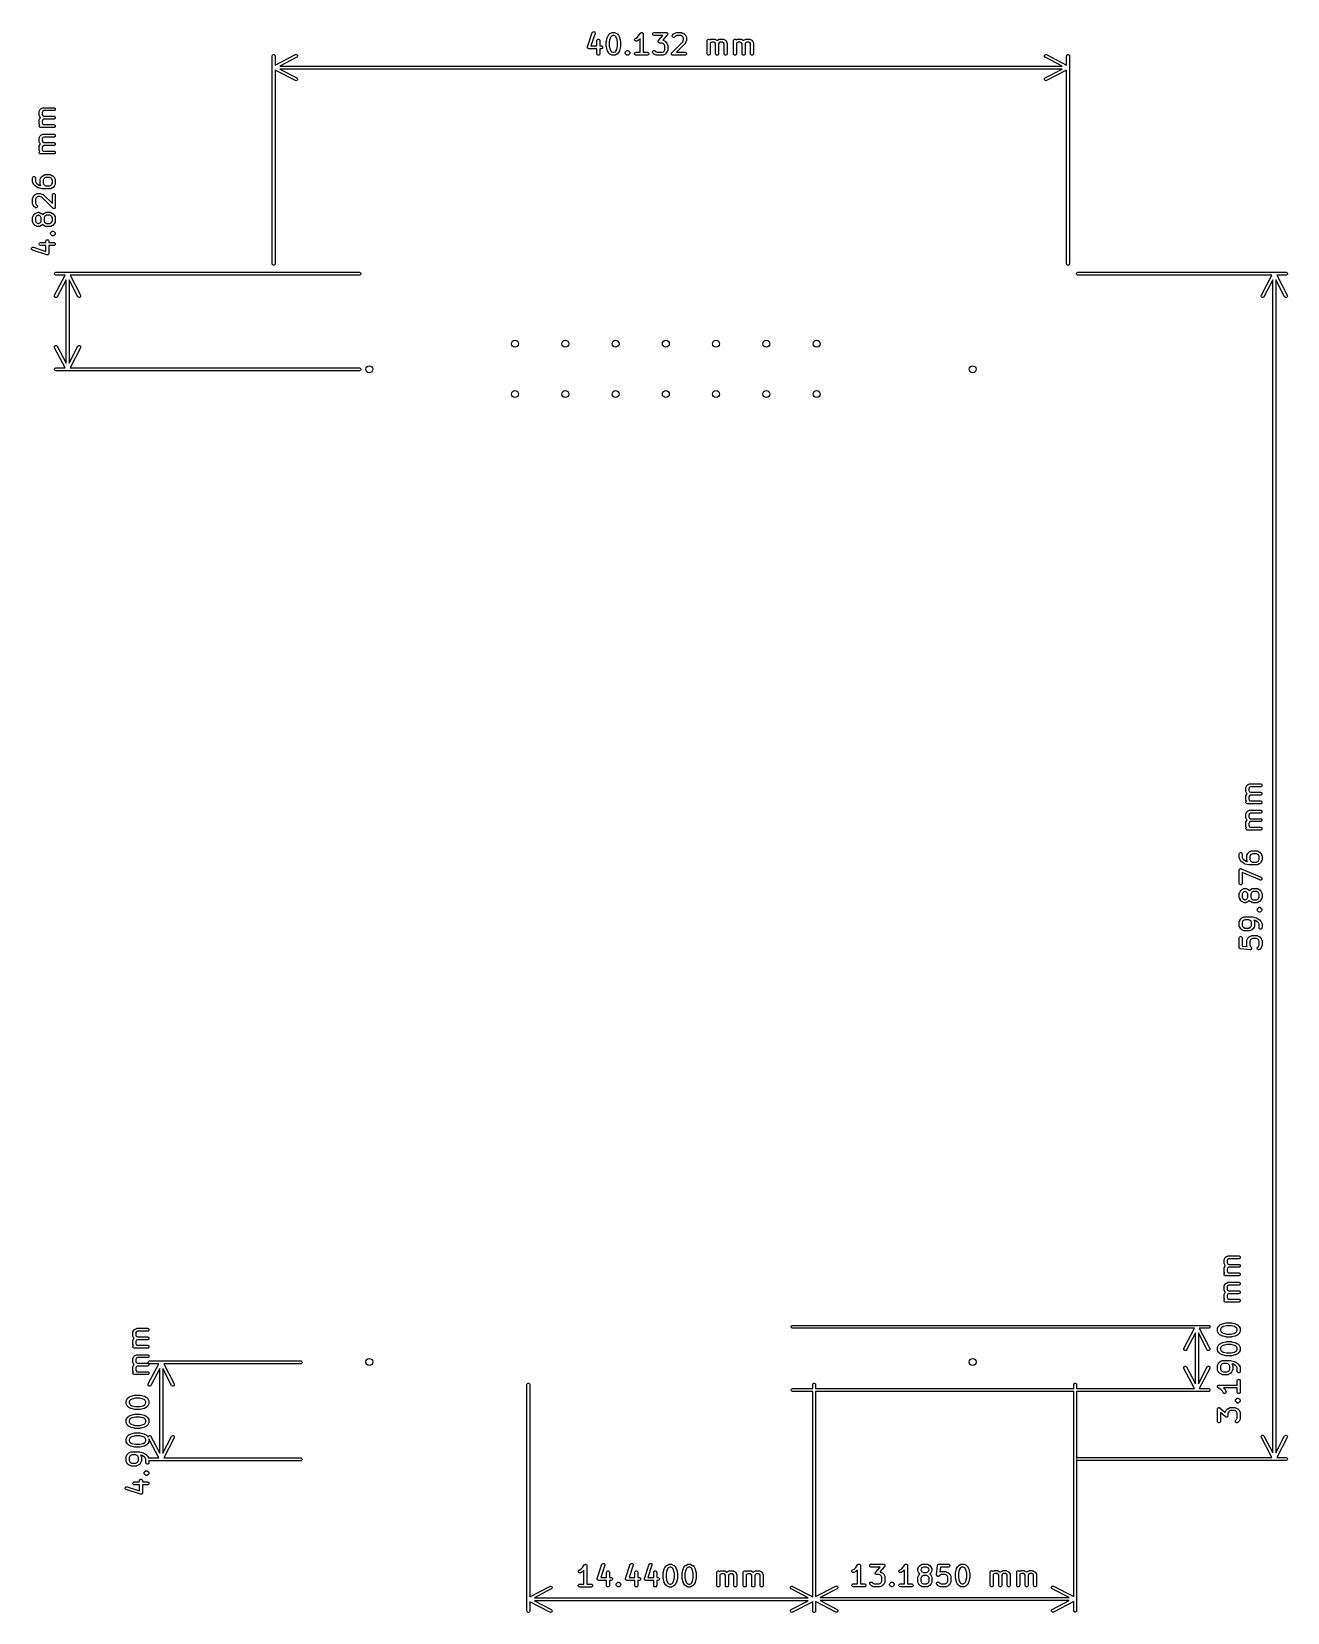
# Model space of a CAD drawing. Header units: inches. Extents: x -0.67 to 1.83, y -0.49 to 2.65.
import ezdxf

# ---------------------------------------------------------------- set-up
doc = ezdxf.new("R2010")
doc.units = ezdxf.units.IN
doc.header["$MEASUREMENT"] = 0
doc.layers.add('BLACK', color=250, linetype='CONTINUOUS')

msp = doc.modelspace()

# ---------------------------------------------------------------- linework, layer by layer
at = {"layer": 'BLACK', "linetype": 'CONTINUOUS'}
for p, q in [((0.4341, 2.619), (0.4435, 2.6471)), ((0.4491, 2.6452), (0.441, 2.621)), ((0.4435, 2.6471), (0.4437, 2.6476)), ((0.4437, 2.6476), (0.4445, 2.6485)), ((0.4445, 2.6485), (0.4455, 2.649)), ((0.4455, 2.649), (0.4466, 2.6491)), ((0.4466, 2.6491), (0.4477, 2.6487)), ((0.4477, 2.6487), (0.4486, 2.648)), ((0.4486, 2.648), (0.4491, 2.647)), ((0.4491, 2.647), (0.4492, 2.6458)), ((0.4492, 2.6458), (0.4491, 2.6452)), ((0.4736, 2.6381), (0.4755, 2.6419)), ((0.4755, 2.6419), (0.4757, 2.6421)), ((0.4757, 2.6422), (0.4758, 2.6423)), ((0.4757, 2.6421), (0.4757, 2.6422)), ((0.4758, 2.6423), (0.4758, 2.6424)), ((0.4758, 2.6424), (0.4759, 2.6424)), ((0.4759, 2.6424), (0.4761, 2.6426)), ((0.4761, 2.6426), (0.4779, 2.6445)), ((0.4779, 2.6445), (0.4782, 2.6447)), ((0.4782, 2.6447), (0.4782, 2.6448)), ((0.4782, 2.6448), (0.4783, 2.6448)), ((0.4783, 2.6448), (0.4784, 2.6449)), ((0.4784, 2.6449), (0.4787, 2.6451)), ((0.4784, 2.6449), (0.4784, 2.6449)), ((0.4787, 2.6451), (0.4824, 2.6469)), ((0.4845, 2.6413), (0.4818, 2.64)), ((0.4824, 2.6469), (0.483, 2.6471)), ((0.483, 2.6471), (0.4831, 2.6472)), ((0.4831, 2.6472), (0.4832, 2.6472)), ((0.4832, 2.6472), (0.4838, 2.6473)), ((0.4838, 2.6473), (0.4875, 2.6473)), ((0.4868, 2.6413), (0.4845, 2.6413)), ((0.4895, 2.64), (0.4868, 2.6413)), ((0.4875, 2.6473), (0.4881, 2.6472)), ((0.4881, 2.6472), (0.4882, 2.6472)), ((0.4882, 2.6472), (0.4883, 2.6471)), ((0.4883, 2.6471), (0.4888, 2.6469)), ((0.4888, 2.6469), (0.4926, 2.6451)), ((0.4926, 2.6451), (0.4928, 2.6449)), ((0.4928, 2.6449), (0.4929, 2.6449)), ((0.4929, 2.6449), (0.493, 2.6448)), ((0.493, 2.6448), (0.4931, 2.6448)), ((0.4931, 2.6448), (0.4931, 2.6447)), ((0.4931, 2.6447), (0.4934, 2.6445)), ((0.4934, 2.6445), (0.4952, 2.6426)), ((0.4952, 2.6426), (0.4954, 2.6424)), ((0.4954, 2.6424), (0.4955, 2.6424)), ((0.4955, 2.6424), (0.4955, 2.6423)), ((0.4955, 2.6423), (0.4956, 2.6422)), ((0.4956, 2.6422), (0.4956, 2.6421)), ((0.4956, 2.6421), (0.4958, 2.6419)), ((0.4958, 2.6419), (0.4977, 2.6381)), ((0.5358, 2.6406), (0.5394, 2.6459)), ((0.5394, 2.6459), (0.5398, 2.6464)), ((0.5394, 2.6459), (0.5394, 2.6459)), ((0.5394, 2.6459), (0.5394, 2.6459)), ((0.5394, 2.6459), (0.5394, 2.6459)), ((0.5398, 2.6464), (0.54, 2.6465)), ((0.54, 2.6465), (0.5402, 2.6468)), ((0.5402, 2.6468), (0.5405, 2.6469)), ((0.5405, 2.6469), (0.5407, 2.647)), ((0.5407, 2.647), (0.541, 2.6471)), ((0.541, 2.6471), (0.5413, 2.6472)), ((0.5413, 2.6472), (0.5416, 2.6472)), ((0.5416, 2.6472), (0.5419, 2.6473)), ((0.5419, 2.6473), (0.5422, 2.6472)), ((0.5422, 2.6472), (0.5425, 2.6472)), ((0.5425, 2.6472), (0.5427, 2.6471)), ((0.5427, 2.6471), (0.543, 2.647)), ((0.543, 2.647), (0.5433, 2.6469)), ((0.5433, 2.6469), (0.5435, 2.6468)), ((0.5435, 2.6468), (0.5437, 2.6465)), ((0.5437, 2.6465), (0.544, 2.6464)), ((0.544, 2.6464), (0.5441, 2.6461)), ((0.5441, 2.6461), (0.5443, 2.6459)), ((0.5443, 2.6459), (0.5444, 2.6457)), ((0.5444, 2.6457), (0.5446, 2.6454)), ((0.5446, 2.6454), (0.5447, 2.6451)), ((0.5447, 2.6451), (0.5448, 2.6449)), ((0.5448, 2.6449), (0.5448, 2.6443)), ((0.5448, 2.6443), (0.5448, 2.6443)), ((0.5448, 2.6443), (0.5448, 2.6443)), ((0.5448, 2.6443), (0.5448, 2.6443)), ((0.5448, 2.6443), (0.5448, 2.6079)), ((0.5634, 2.6449), (0.5638, 2.6459)), ((0.5634, 2.6437), (0.5634, 2.6449)), ((0.5638, 2.6427), (0.5634, 2.6437)), ((0.5638, 2.6459), (0.5646, 2.6468)), ((0.5646, 2.6418), (0.5638, 2.6427)), ((0.5646, 2.6468), (0.5657, 2.6472)), ((0.5657, 2.6414), (0.5646, 2.6418)), ((0.5657, 2.6472), (0.5663, 2.6473)), ((0.5663, 2.6413), (0.5657, 2.6414)), ((0.5663, 2.6473), (0.5906, 2.6473)), ((0.5841, 2.6413), (0.5663, 2.6413)), ((0.5753, 2.6312), (0.5841, 2.6413)), ((0.5928, 2.6424), (0.5839, 2.6321)), ((0.5906, 2.6473), (0.5909, 2.6472)), ((0.5909, 2.6472), (0.591, 2.6472)), ((0.591, 2.6472), (0.5911, 2.6472)), ((0.5911, 2.6472), (0.5912, 2.6472)), ((0.5912, 2.6472), (0.5916, 2.647)), ((0.5916, 2.647), (0.5921, 2.6469)), ((0.5921, 2.6469), (0.5922, 2.6468)), ((0.5922, 2.6468), (0.5923, 2.6468)), ((0.5923, 2.6468), (0.5926, 2.6464)), ((0.5926, 2.6464), (0.593, 2.6461)), ((0.593, 2.6426), (0.5928, 2.6424)), ((0.593, 2.6461), (0.593, 2.646)), ((0.593, 2.646), (0.5931, 2.6459)), ((0.5931, 2.6427), (0.593, 2.6426)), ((0.5931, 2.6459), (0.5933, 2.6455)), ((0.5932, 2.6428), (0.5931, 2.6427)), ((0.5931, 2.6427), (0.5931, 2.6427)), ((0.5933, 2.6433), (0.5932, 2.6428)), ((0.5933, 2.6455), (0.5935, 2.6451)), ((0.5935, 2.6437), (0.5933, 2.6433)), ((0.5935, 2.6451), (0.5935, 2.645)), ((0.5935, 2.645), (0.5935, 2.6449)), ((0.5935, 2.6449), (0.5935, 2.6444)), ((0.5935, 2.6444), (0.5936, 2.6439)), ((0.5936, 2.6439), (0.5935, 2.6438)), ((0.5935, 2.6438), (0.5935, 2.6437)), ((0.6027, 2.6411), (0.6032, 2.6422)), ((0.6027, 2.64), (0.6027, 2.6411)), ((0.6032, 2.6422), (0.6035, 2.6426)), ((0.6035, 2.6426), (0.6054, 2.6445)), ((0.6054, 2.6445), (0.6056, 2.6447)), ((0.6056, 2.6447), (0.6057, 2.6448)), ((0.6057, 2.6448), (0.6058, 2.6448)), ((0.6058, 2.6448), (0.6059, 2.6449)), ((0.6059, 2.6449), (0.6062, 2.6451)), ((0.6059, 2.6449), (0.6059, 2.6449)), ((0.6062, 2.6451), (0.6099, 2.6469)), ((0.6119, 2.6413), (0.6092, 2.64)), ((0.6099, 2.6469), (0.6105, 2.6471)), ((0.6105, 2.6471), (0.6106, 2.6472)), ((0.6106, 2.6472), (0.6107, 2.6472)), ((0.6107, 2.6472), (0.6112, 2.6473)), ((0.6112, 2.6473), (0.6206, 2.6473)), ((0.6199, 2.6413), (0.6119, 2.6413)), ((0.6226, 2.64), (0.6199, 2.6413)), ((0.6206, 2.6473), (0.6212, 2.6472)), ((0.6212, 2.6472), (0.6213, 2.6472)), ((0.6213, 2.6472), (0.6214, 2.6471)), ((0.6214, 2.6471), (0.6219, 2.6469)), ((0.6219, 2.6469), (0.6257, 2.6451)), ((0.6257, 2.6451), (0.6259, 2.6449)), ((0.6259, 2.6449), (0.626, 2.6449)), ((0.626, 2.6449), (0.6261, 2.6448)), ((0.6261, 2.6448), (0.6262, 2.6448)), ((0.6262, 2.6448), (0.6262, 2.6447)), ((0.6262, 2.6447), (0.6265, 2.6445)), ((0.6265, 2.6445), (0.6283, 2.6426)), ((0.6283, 2.6426), (0.6285, 2.6424)), ((0.6285, 2.6424), (0.6286, 2.6424)), ((0.6286, 2.6424), (0.6286, 2.6423)), ((0.6286, 2.6423), (0.6287, 2.6422)), ((0.6287, 2.6422), (0.6287, 2.6421)), ((0.6287, 2.6421), (0.6289, 2.6419)), ((0.6289, 2.6419), (0.6308, 2.6381)), ((0.434, 2.6187), (0.4341, 2.619)), ((0.434, 2.6186), (0.434, 2.6187)), ((0.434, 2.6184), (0.434, 2.6186)), ((0.434, 2.6186), (0.434, 2.6186)), ((0.434, 2.6179), (0.434, 2.6184)), ((0.434, 2.6175), (0.434, 2.6179)), ((0.434, 2.6174), (0.434, 2.6175)), ((0.434, 2.6173), (0.434, 2.6174)), ((0.4343, 2.6168), (0.434, 2.6173)), ((0.4344, 2.6164), (0.4343, 2.6168)), ((0.4345, 2.6163), (0.4344, 2.6164)), ((0.4346, 2.6162), (0.4345, 2.6163)), ((0.4349, 2.6159), (0.4346, 2.6162)), ((0.4353, 2.6156), (0.4349, 2.6159)), ((0.4354, 2.6156), (0.4353, 2.6156)), ((0.4354, 2.6155), (0.4354, 2.6156)), ((0.4359, 2.6153), (0.4354, 2.6155)), ((0.4363, 2.6152), (0.4359, 2.6153)), ((0.4365, 2.6151), (0.4363, 2.6152)), ((0.4366, 2.6151), (0.4365, 2.6151)), ((0.4365, 2.6151), (0.4365, 2.6151)), ((0.4369, 2.6151), (0.4366, 2.6151)), ((0.4527, 2.6151), (0.4369, 2.6151)), ((0.441, 2.621), (0.4527, 2.621)), ((0.4527, 2.6318), (0.4532, 2.6328)), ((0.4527, 2.6312), (0.4527, 2.6318)), ((0.4527, 2.621), (0.4527, 2.6312)), ((0.4527, 2.6049), (0.4527, 2.6151)), ((0.4532, 2.6328), (0.454, 2.6336)), ((0.454, 2.6336), (0.4551, 2.6341)), ((0.4551, 2.6341), (0.4562, 2.6341)), ((0.4562, 2.6341), (0.4573, 2.6336)), ((0.4573, 2.6336), (0.4581, 2.6328)), ((0.4581, 2.6328), (0.4585, 2.6318)), ((0.4585, 2.6318), (0.4586, 2.6312)), ((0.4586, 2.6312), (0.4586, 2.621)), ((0.4586, 2.621), (0.4613, 2.621)), ((0.4613, 2.6151), (0.4586, 2.6151)), ((0.4586, 2.6151), (0.4586, 2.6049)), ((0.4613, 2.621), (0.4618, 2.6209)), ((0.4618, 2.6152), (0.4613, 2.6151)), ((0.4618, 2.6209), (0.4629, 2.6205)), ((0.4629, 2.6156), (0.4618, 2.6152)), ((0.4629, 2.6205), (0.4637, 2.6197)), ((0.4637, 2.6164), (0.4629, 2.6156)), ((0.4637, 2.6197), (0.4642, 2.6186)), ((0.4642, 2.6175), (0.4637, 2.6164)), ((0.4642, 2.6186), (0.4642, 2.6175)), ((0.4714, 2.6294), (0.4715, 2.6297)), ((0.4714, 2.6293), (0.4714, 2.6294)), ((0.4714, 2.6294), (0.4714, 2.6294)), ((0.4714, 2.6199), (0.4714, 2.6293)), ((0.4714, 2.6198), (0.4714, 2.6199)), ((0.4715, 2.6196), (0.4714, 2.6198)), ((0.4714, 2.6198), (0.4714, 2.6198)), ((0.4715, 2.63), (0.4734, 2.6375)), ((0.4715, 2.6299), (0.4715, 2.63)), ((0.4715, 2.6297), (0.4715, 2.6299)), ((0.4715, 2.6299), (0.4715, 2.6299)), ((0.4715, 2.6194), (0.4715, 2.6196)), ((0.4715, 2.6193), (0.4715, 2.6194)), ((0.4715, 2.6192), (0.4715, 2.6193)), ((0.4734, 2.6117), (0.4715, 2.6192)), ((0.4734, 2.6376), (0.4735, 2.6378)), ((0.4734, 2.6375), (0.4734, 2.6376)), ((0.4734, 2.6376), (0.4734, 2.6376)), ((0.4734, 2.6116), (0.4734, 2.6117)), ((0.4734, 2.6117), (0.4734, 2.6117)), ((0.4735, 2.6114), (0.4734, 2.6116)), ((0.4735, 2.6378), (0.4736, 2.6381)), ((0.4736, 2.6112), (0.4735, 2.6114)), ((0.4736, 2.6381), (0.4736, 2.6381)), ((0.4736, 2.6381), (0.4736, 2.6381)), ((0.4736, 2.6111), (0.4736, 2.6112)), ((0.4755, 2.6074), (0.4736, 2.6111)), ((0.4736, 2.6111), (0.4736, 2.6111)), ((0.4791, 2.6358), (0.4773, 2.6289)), ((0.4773, 2.6289), (0.4773, 2.6203)), ((0.4773, 2.6203), (0.4791, 2.6135)), ((0.4806, 2.6388), (0.4791, 2.6358)), ((0.4791, 2.6135), (0.4806, 2.6104)), ((0.4818, 2.64), (0.4806, 2.6388)), ((0.4806, 2.6104), (0.4818, 2.6092)), ((0.4907, 2.6388), (0.4895, 2.64)), ((0.4895, 2.6092), (0.4907, 2.6104)), ((0.4922, 2.6358), (0.4907, 2.6388)), ((0.4907, 2.6104), (0.4922, 2.6135)), ((0.4939, 2.6289), (0.4922, 2.6358)), ((0.4922, 2.6135), (0.4939, 2.6203)), ((0.4939, 2.6203), (0.4939, 2.6289)), ((0.4977, 2.6111), (0.4958, 2.6074)), ((0.4977, 2.6381), (0.4977, 2.6381)), ((0.4977, 2.6381), (0.4977, 2.6381)), ((0.4977, 2.6381), (0.4978, 2.6378)), ((0.4978, 2.6114), (0.4977, 2.6112)), ((0.4977, 2.6112), (0.4977, 2.6111)), ((0.4977, 2.6111), (0.4977, 2.6111)), ((0.4978, 2.6378), (0.4979, 2.6376)), ((0.4979, 2.6116), (0.4978, 2.6114)), ((0.4979, 2.6376), (0.4979, 2.6376)), ((0.4979, 2.6376), (0.4979, 2.6375)), ((0.4979, 2.6375), (0.4998, 2.63)), ((0.4998, 2.6192), (0.4979, 2.6117)), ((0.4979, 2.6117), (0.4979, 2.6117)), ((0.4979, 2.6117), (0.4979, 2.6116)), ((0.4998, 2.63), (0.4998, 2.6299)), ((0.4998, 2.6299), (0.4998, 2.6299)), ((0.4998, 2.6299), (0.4998, 2.6297)), ((0.4998, 2.6297), (0.4998, 2.6294)), ((0.4998, 2.6294), (0.4998, 2.6294)), ((0.4998, 2.6294), (0.4998, 2.6293)), ((0.4998, 2.6293), (0.4998, 2.6199)), ((0.4998, 2.6199), (0.4998, 2.6198)), ((0.4998, 2.6198), (0.4998, 2.6198)), ((0.4998, 2.6198), (0.4998, 2.6196)), ((0.4998, 2.6196), (0.4998, 2.6194)), ((0.4998, 2.6194), (0.4998, 2.6193)), ((0.4998, 2.6193), (0.4998, 2.6192)), ((0.5098, 2.6089), (0.5117, 2.6108)), ((0.5117, 2.6108), (0.5121, 2.6111)), ((0.5121, 2.6111), (0.5128, 2.6114)), ((0.5121, 2.6111), (0.5121, 2.6111)), ((0.5128, 2.6114), (0.5132, 2.6116)), ((0.5132, 2.6116), (0.5143, 2.6116)), ((0.5143, 2.6116), (0.5143, 2.6116)), ((0.5143, 2.6116), (0.5147, 2.6114)), ((0.5147, 2.6114), (0.5154, 2.6111)), ((0.5154, 2.6111), (0.5154, 2.6111)), ((0.5154, 2.6111), (0.5158, 2.6108)), ((0.5158, 2.6108), (0.5177, 2.6089)), ((0.5277, 2.6334), (0.5281, 2.6345)), ((0.5278, 2.6323), (0.5277, 2.6334)), ((0.5283, 2.6312), (0.5278, 2.6323)), ((0.5281, 2.6345), (0.5288, 2.6354)), ((0.5292, 2.6305), (0.5283, 2.6312)), ((0.5288, 2.6354), (0.5293, 2.6357)), ((0.5303, 2.6301), (0.5292, 2.6305)), ((0.5293, 2.6357), (0.5326, 2.6374)), ((0.5314, 2.6302), (0.5303, 2.6301)), ((0.532, 2.6304), (0.5314, 2.6302)), ((0.5357, 2.6323), (0.532, 2.6304)), ((0.5326, 2.6374), (0.5358, 2.6406)), ((0.536, 2.6324), (0.5357, 2.6323)), ((0.5361, 2.6325), (0.536, 2.6325)), ((0.536, 2.6325), (0.536, 2.6324)), ((0.5362, 2.6326), (0.5361, 2.6325)), ((0.5365, 2.6328), (0.5362, 2.6327)), ((0.5362, 2.6327), (0.5362, 2.6326)), ((0.5389, 2.6353), (0.5365, 2.6328)), ((0.5389, 2.6079), (0.5389, 2.6353)), ((0.5634, 2.6093), (0.5638, 2.6103)), ((0.5638, 2.6103), (0.5646, 2.6111)), ((0.5646, 2.6111), (0.5657, 2.6116)), ((0.5657, 2.6116), (0.5668, 2.6116)), ((0.5668, 2.6116), (0.5679, 2.6111)), ((0.5679, 2.6111), (0.5683, 2.6108)), ((0.5683, 2.6108), (0.5699, 2.6092)), ((0.5746, 2.6299), (0.5748, 2.6303)), ((0.5746, 2.6298), (0.5746, 2.6299)), ((0.5746, 2.6297), (0.5746, 2.6298)), ((0.5746, 2.6292), (0.5746, 2.6297)), ((0.5746, 2.6287), (0.5746, 2.6292)), ((0.5746, 2.6286), (0.5746, 2.6287)), ((0.5747, 2.6285), (0.5746, 2.6286)), ((0.5749, 2.6281), (0.5747, 2.6285)), ((0.5748, 2.6303), (0.5749, 2.6308)), ((0.5749, 2.6308), (0.575, 2.6309)), ((0.575, 2.6277), (0.5749, 2.6281)), ((0.575, 2.6309), (0.5751, 2.631)), ((0.575, 2.6309), (0.575, 2.6309)), ((0.5751, 2.6276), (0.575, 2.6277)), ((0.5751, 2.631), (0.5753, 2.6312)), ((0.5752, 2.6275), (0.5751, 2.6276)), ((0.5755, 2.6272), (0.5752, 2.6275)), ((0.5759, 2.6268), (0.5755, 2.6272)), ((0.576, 2.6268), (0.5759, 2.6268)), ((0.576, 2.6267), (0.576, 2.6268)), ((0.5765, 2.6266), (0.576, 2.6267)), ((0.5769, 2.6264), (0.5765, 2.6266)), ((0.5771, 2.6264), (0.5769, 2.6264)), ((0.5772, 2.6264), (0.5771, 2.6264)), ((0.5771, 2.6264), (0.5771, 2.6264)), ((0.5775, 2.6263), (0.5772, 2.6264)), ((0.5824, 2.6263), (0.5775, 2.6263)), ((0.5851, 2.625), (0.5824, 2.6263)), ((0.5839, 2.6321), (0.5844, 2.6319)), ((0.5844, 2.6319), (0.5882, 2.6301)), ((0.5863, 2.6238), (0.5851, 2.625)), ((0.5851, 2.6092), (0.5863, 2.6104)), ((0.5877, 2.6211), (0.5863, 2.6238)), ((0.5863, 2.6104), (0.5877, 2.6131)), ((0.5877, 2.6131), (0.5877, 2.6211)), ((0.5882, 2.6301), (0.5884, 2.6299)), ((0.5884, 2.6299), (0.5885, 2.6299)), ((0.5885, 2.6299), (0.5886, 2.6298)), ((0.5886, 2.6298), (0.5887, 2.6298)), ((0.5887, 2.6298), (0.5887, 2.6297)), ((0.5887, 2.6297), (0.589, 2.6295)), ((0.589, 2.6295), (0.5908, 2.6276)), ((0.5908, 2.6276), (0.591, 2.6274)), ((0.591, 2.6274), (0.5911, 2.6274)), ((0.5911, 2.6274), (0.5911, 2.6273)), ((0.5911, 2.6273), (0.5912, 2.6272)), ((0.5912, 2.6272), (0.5912, 2.6271)), ((0.5912, 2.6271), (0.5914, 2.6269)), ((0.5914, 2.6269), (0.5933, 2.6231)), ((0.5933, 2.6111), (0.5914, 2.6074)), ((0.5933, 2.6231), (0.5935, 2.6226)), ((0.5935, 2.6116), (0.5933, 2.6111)), ((0.5935, 2.6226), (0.5935, 2.6225)), ((0.5935, 2.6225), (0.5935, 2.6224)), ((0.5935, 2.6224), (0.5936, 2.6218)), ((0.5936, 2.6124), (0.5935, 2.6119)), ((0.5935, 2.6119), (0.5935, 2.6118)), ((0.5935, 2.6118), (0.5935, 2.6116)), ((0.5936, 2.6218), (0.5936, 2.6124)), ((0.6017, 2.607), (0.6237, 2.629)), ((0.6032, 2.6389), (0.6027, 2.64)), ((0.604, 2.6381), (0.6032, 2.6389)), ((0.605, 2.6377), (0.604, 2.6381)), ((0.6062, 2.6377), (0.605, 2.6377)), ((0.6073, 2.6381), (0.6062, 2.6377)), ((0.6077, 2.6385), (0.6073, 2.6381)), ((0.6092, 2.64), (0.6077, 2.6385)), ((0.6283, 2.6253), (0.6109, 2.6079)), ((0.6238, 2.6388), (0.6226, 2.64)), ((0.6237, 2.629), (0.6252, 2.6335)), ((0.6252, 2.6361), (0.6238, 2.6388)), ((0.6252, 2.6335), (0.6252, 2.6361)), ((0.6287, 2.6258), (0.6283, 2.6253)), ((0.6288, 2.626), (0.6287, 2.6259)), ((0.6287, 2.6259), (0.6287, 2.6258)), ((0.629, 2.6265), (0.6288, 2.626)), ((0.6309, 2.6321), (0.629, 2.6265)), ((0.6308, 2.6381), (0.631, 2.6376)), ((0.631, 2.6324), (0.6309, 2.6321)), ((0.631, 2.6376), (0.631, 2.6375)), ((0.631, 2.6375), (0.631, 2.6374)), ((0.631, 2.6374), (0.6311, 2.6368)), ((0.6311, 2.633), (0.631, 2.6328)), ((0.631, 2.6328), (0.6311, 2.6327)), ((0.6311, 2.6327), (0.631, 2.6326)), ((0.631, 2.6326), (0.631, 2.6325)), ((0.631, 2.6325), (0.631, 2.6324)), ((0.6311, 2.6368), (0.6311, 2.633)), ((0.672, 2.6312), (0.6721, 2.6318)), ((0.672, 2.6049), (0.672, 2.6312)), ((0.6721, 2.6318), (0.6725, 2.6328)), ((0.6725, 2.6328), (0.6734, 2.6336)), ((0.6734, 2.6336), (0.6744, 2.6341)), ((0.6744, 2.6341), (0.6756, 2.6341)), ((0.6756, 2.6341), (0.6766, 2.6336)), ((0.6766, 2.6336), (0.6774, 2.6329)), ((0.6774, 2.6329), (0.6793, 2.6338)), ((0.6786, 2.6269), (0.6779, 2.6262)), ((0.6779, 2.6262), (0.6779, 2.6049)), ((0.6813, 2.6282), (0.6786, 2.6269)), ((0.6793, 2.6338), (0.6798, 2.634)), ((0.6798, 2.634), (0.6799, 2.634)), ((0.6799, 2.634), (0.68, 2.6341)), ((0.68, 2.6341), (0.6806, 2.6341)), ((0.6806, 2.6341), (0.6862, 2.6341)), ((0.6855, 2.6282), (0.6813, 2.6282)), ((0.6878, 2.6271), (0.6855, 2.6282)), ((0.6862, 2.6341), (0.6868, 2.6341)), ((0.6868, 2.6341), (0.6869, 2.634)), ((0.6869, 2.634), (0.687, 2.634)), ((0.687, 2.634), (0.6876, 2.6338)), ((0.6876, 2.6338), (0.6913, 2.6319)), ((0.6889, 2.6249), (0.6878, 2.6271)), ((0.6889, 2.6049), (0.6889, 2.6249)), ((0.6913, 2.6319), (0.6914, 2.6319)), ((0.6914, 2.6319), (0.6915, 2.6319)), ((0.6915, 2.6319), (0.6915, 2.6318)), ((0.6915, 2.6318), (0.6918, 2.6316)), ((0.6918, 2.6316), (0.6919, 2.6316)), ((0.6919, 2.6316), (0.6922, 2.6318)), ((0.6919, 2.6316), (0.6919, 2.6316)), ((0.6922, 2.6318), (0.6923, 2.6319)), ((0.6923, 2.6319), (0.6923, 2.6319)), ((0.6923, 2.6319), (0.6924, 2.6319)), ((0.6924, 2.6319), (0.6962, 2.6338)), ((0.6959, 2.6271), (0.6948, 2.6249)), ((0.6948, 2.6249), (0.6948, 2.6049)), ((0.6982, 2.6282), (0.6959, 2.6271)), ((0.6962, 2.6338), (0.6967, 2.634)), ((0.6967, 2.634), (0.6968, 2.634)), ((0.6968, 2.634), (0.6969, 2.6341)), ((0.6969, 2.6341), (0.6975, 2.6341)), ((0.6975, 2.6341), (0.7031, 2.6341)), ((0.7024, 2.6282), (0.6982, 2.6282)), ((0.7047, 2.6271), (0.7024, 2.6282)), ((0.7031, 2.6341), (0.7037, 2.6341)), ((0.7037, 2.6341), (0.7038, 2.634)), ((0.7038, 2.634), (0.7039, 2.634)), ((0.7039, 2.634), (0.7044, 2.6338)), ((0.7044, 2.6338), (0.7082, 2.6319)), ((0.7058, 2.6249), (0.7047, 2.6271)), ((0.7058, 2.6049), (0.7058, 2.6249)), ((0.7082, 2.6319), (0.7083, 2.6319)), ((0.7083, 2.6319), (0.7083, 2.6319)), ((0.7083, 2.6319), (0.7084, 2.6318)), ((0.7084, 2.6318), (0.7087, 2.6316)), ((0.7087, 2.6316), (0.7089, 2.6314)), ((0.7089, 2.6314), (0.7092, 2.6311)), ((0.7092, 2.6311), (0.7094, 2.6308)), ((0.7094, 2.6308), (0.7094, 2.6308)), ((0.7094, 2.6308), (0.7094, 2.6307)), ((0.7094, 2.6307), (0.7095, 2.6306)), ((0.7095, 2.6306), (0.7114, 2.6269)), ((0.7114, 2.6269), (0.7116, 2.6263)), ((0.7116, 2.6263), (0.7116, 2.6262)), ((0.7116, 2.6262), (0.7116, 2.6261)), ((0.7116, 2.6261), (0.7117, 2.6256)), ((0.7117, 2.6256), (0.7117, 2.6049)), ((0.7245, 2.6312), (0.7246, 2.6318)), ((0.7245, 2.6049), (0.7245, 2.6312)), ((0.7246, 2.6318), (0.725, 2.6328)), ((0.725, 2.6328), (0.7258, 2.6336)), ((0.7258, 2.6336), (0.7269, 2.6341)), ((0.7269, 2.6341), (0.7281, 2.6341)), ((0.7281, 2.6341), (0.7291, 2.6336)), ((0.7291, 2.6336), (0.7299, 2.6329)), ((0.7299, 2.6329), (0.7318, 2.6338)), ((0.7311, 2.6269), (0.7304, 2.6262)), ((0.7304, 2.6262), (0.7304, 2.6049)), ((0.7338, 2.6282), (0.7311, 2.6269)), ((0.7318, 2.6338), (0.7323, 2.634)), ((0.7323, 2.634), (0.7324, 2.634)), ((0.7324, 2.634), (0.7325, 2.6341)), ((0.7325, 2.6341), (0.7331, 2.6341)), ((0.7331, 2.6341), (0.7387, 2.6341)), ((0.738, 2.6282), (0.7338, 2.6282)), ((0.7403, 2.6271), (0.738, 2.6282)), ((0.7387, 2.6341), (0.7393, 2.6341)), ((0.7393, 2.6341), (0.7394, 2.634)), ((0.7394, 2.634), (0.7395, 2.634)), ((0.7395, 2.634), (0.7401, 2.6338)), ((0.7401, 2.6338), (0.7438, 2.6319)), ((0.7414, 2.6249), (0.7403, 2.6271)), ((0.7414, 2.6049), (0.7414, 2.6249)), ((0.7438, 2.6319), (0.7439, 2.6319)), ((0.7439, 2.6319), (0.7439, 2.6319)), ((0.7439, 2.6319), (0.744, 2.6318)), ((0.744, 2.6318), (0.7443, 2.6316)), ((0.7443, 2.6316), (0.7444, 2.6316)), ((0.7444, 2.6316), (0.7447, 2.6318)), ((0.7444, 2.6316), (0.7444, 2.6316)), ((0.7447, 2.6318), (0.7448, 2.6319)), ((0.7448, 2.6319), (0.7448, 2.6319)), ((0.7448, 2.6319), (0.7449, 2.6319)), ((0.7449, 2.6319), (0.7487, 2.6338)), ((0.7484, 2.6271), (0.7473, 2.6249)), ((0.7473, 2.6249), (0.7473, 2.6049)), ((0.7507, 2.6282), (0.7484, 2.6271)), ((0.7487, 2.6338), (0.7492, 2.634)), ((0.7492, 2.634), (0.7493, 2.634)), ((0.7493, 2.634), (0.7494, 2.6341)), ((0.7494, 2.6341), (0.75, 2.6341)), ((0.75, 2.6341), (0.7556, 2.6341)), ((0.7549, 2.6282), (0.7507, 2.6282)), ((0.7572, 2.6271), (0.7549, 2.6282)), ((0.7556, 2.6341), (0.7562, 2.6341)), ((0.7562, 2.6341), (0.7563, 2.634)), ((0.7563, 2.634), (0.7564, 2.634)), ((0.7564, 2.634), (0.7569, 2.6338)), ((0.7569, 2.6338), (0.7607, 2.6319)), ((0.7583, 2.6249), (0.7572, 2.6271)), ((0.7583, 2.6049), (0.7583, 2.6249)), ((0.7607, 2.6319), (0.7608, 2.6319)), ((0.7608, 2.6319), (0.7608, 2.6319)), ((0.7608, 2.6319), (0.7609, 2.6318)), ((0.7609, 2.6318), (0.7612, 2.6316)), ((0.7612, 2.6316), (0.7614, 2.6314)), ((0.7614, 2.6314), (0.7617, 2.6311)), ((0.7617, 2.6311), (0.7619, 2.6308)), ((0.7619, 2.6308), (0.7619, 2.6308)), ((0.7619, 2.6308), (0.7619, 2.6307)), ((0.7619, 2.6307), (0.762, 2.6306)), ((0.762, 2.6306), (0.7639, 2.6269)), ((0.7639, 2.6269), (0.7641, 2.6263)), ((0.7641, 2.6263), (0.7641, 2.6262)), ((0.7641, 2.6262), (0.7641, 2.6261)), ((0.7641, 2.6261), (0.7642, 2.6256)), ((0.7642, 2.6256), (0.7642, 2.6049)), ((-0.193, 2.6006), (-0.1929, 2.6012)), ((-0.193, 2.1872), (-0.193, 2.6006)), ((-0.1929, 2.6012), (-0.1925, 2.6023)), ((-0.1925, 2.6023), (-0.1916, 2.6031)), ((-0.1916, 2.6031), (-0.1906, 2.6035)), ((-0.1906, 2.6035), (-0.1894, 2.6035)), ((-0.1894, 2.6035), (-0.1884, 2.6031)), ((-0.1884, 2.6031), (-0.1875, 2.6023)), ((-0.1875, 2.6023), (-0.1871, 2.6012)), ((-0.1871, 2.6012), (-0.187, 2.6006)), ((-0.187, 2.5824), (-0.147, 2.6033)), ((-0.187, 2.6006), (-0.187, 2.5824)), ((-0.1443, 2.598), (-0.1779, 2.5805)), ((-0.1779, 2.5805), (1.3779, 2.5805)), ((-0.147, 2.6033), (-0.1465, 2.6035)), ((-0.1465, 2.6035), (-0.1453, 2.6036)), ((-0.1453, 2.6036), (-0.1442, 2.6032)), ((-0.1438, 2.5983), (-0.1443, 2.598)), ((-0.1442, 2.6032), (-0.1433, 2.6025)), ((-0.1431, 2.5992), (-0.1438, 2.5983)), ((-0.1433, 2.6025), (-0.1428, 2.6015)), ((-0.1427, 2.6003), (-0.1431, 2.5992)), ((-0.1428, 2.6015), (-0.1427, 2.6003)), ((0.4527, 2.6044), (0.4527, 2.6049)), ((0.4532, 2.6033), (0.4527, 2.6044)), ((0.454, 2.6025), (0.4532, 2.6033)), ((0.4551, 2.602), (0.454, 2.6025)), ((0.4562, 2.602), (0.4551, 2.602)), ((0.4573, 2.6025), (0.4562, 2.602)), ((0.4581, 2.6033), (0.4573, 2.6025)), ((0.4585, 2.6044), (0.4581, 2.6033)), ((0.4586, 2.6049), (0.4585, 2.6044)), ((0.4757, 2.6071), (0.4755, 2.6074)), ((0.4757, 2.607), (0.4757, 2.6071)), ((0.4758, 2.607), (0.4757, 2.607)), ((0.4758, 2.6069), (0.4758, 2.607)), ((0.4759, 2.6068), (0.4758, 2.6069)), ((0.4761, 2.6066), (0.4759, 2.6068)), ((0.4779, 2.6047), (0.4761, 2.6066)), ((0.4782, 2.6045), (0.4779, 2.6047)), ((0.4783, 2.6044), (0.4782, 2.6045)), ((0.4782, 2.6045), (0.4782, 2.6045)), ((0.4784, 2.6043), (0.4783, 2.6044)), ((0.4787, 2.6042), (0.4784, 2.6043)), ((0.4784, 2.6043), (0.4784, 2.6043)), ((0.4824, 2.6023), (0.4787, 2.6042)), ((0.4818, 2.6092), (0.4845, 2.6079)), ((0.483, 2.6021), (0.4824, 2.6023)), ((0.4831, 2.6021), (0.483, 2.6021)), ((0.4832, 2.602), (0.4831, 2.6021)), ((0.4838, 2.602), (0.4832, 2.602)), ((0.4875, 2.602), (0.4838, 2.602)), ((0.4845, 2.6079), (0.4868, 2.6079)), ((0.4868, 2.6079), (0.4895, 2.6092)), ((0.4881, 2.602), (0.4875, 2.602)), ((0.4882, 2.6021), (0.4881, 2.602)), ((0.4883, 2.6021), (0.4882, 2.6021)), ((0.4888, 2.6023), (0.4883, 2.6021)), ((0.4926, 2.6042), (0.4888, 2.6023)), ((0.4928, 2.6043), (0.4926, 2.6042)), ((0.4929, 2.6043), (0.4928, 2.6043)), ((0.493, 2.6044), (0.4929, 2.6043)), ((0.4931, 2.6045), (0.493, 2.6044)), ((0.4934, 2.6047), (0.4931, 2.6045)), ((0.4931, 2.6045), (0.4931, 2.6045)), ((0.4952, 2.6066), (0.4934, 2.6047)), ((0.4954, 2.6068), (0.4952, 2.6066)), ((0.4955, 2.6069), (0.4954, 2.6068)), ((0.4956, 2.607), (0.4955, 2.607)), ((0.4955, 2.607), (0.4955, 2.6069)), ((0.4958, 2.6074), (0.4956, 2.6071)), ((0.4956, 2.6071), (0.4956, 2.607)), ((0.509, 2.6074), (0.5094, 2.6084)), ((0.509, 2.6062), (0.509, 2.6074)), ((0.5092, 2.6057), (0.509, 2.6062)), ((0.5094, 2.6052), (0.5092, 2.6057)), ((0.5094, 2.6084), (0.5098, 2.6089)), ((0.5098, 2.6047), (0.5094, 2.6052)), ((0.5117, 2.6028), (0.5098, 2.6047)), ((0.5121, 2.6025), (0.5117, 2.6028)), ((0.5132, 2.602), (0.5121, 2.6025)), ((0.5143, 2.602), (0.5132, 2.602)), ((0.5132, 2.602), (0.5132, 2.602)), ((0.5154, 2.6025), (0.5143, 2.602)), ((0.5143, 2.602), (0.5143, 2.602)), ((0.5158, 2.6028), (0.5154, 2.6025)), ((0.5177, 2.6047), (0.5158, 2.6028)), ((0.5177, 2.6089), (0.5181, 2.6084)), ((0.5181, 2.6052), (0.5177, 2.6047)), ((0.5181, 2.6084), (0.5185, 2.6074)), ((0.5185, 2.6062), (0.5181, 2.6052)), ((0.5185, 2.6074), (0.5185, 2.6074)), ((0.5185, 2.6074), (0.5185, 2.6062)), ((0.5277, 2.6055), (0.5282, 2.6066)), ((0.5277, 2.6044), (0.5277, 2.6055)), ((0.5282, 2.6033), (0.5277, 2.6044)), ((0.5282, 2.6066), (0.529, 2.6074)), ((0.529, 2.6025), (0.5282, 2.6033)), ((0.529, 2.6074), (0.5301, 2.6078)), ((0.5301, 2.602), (0.529, 2.6025)), ((0.5301, 2.6078), (0.5306, 2.6079)), ((0.5306, 2.602), (0.5301, 2.602)), ((0.5306, 2.6079), (0.5389, 2.6079)), ((0.5531, 2.602), (0.5306, 2.602)), ((0.5448, 2.6079), (0.5531, 2.6079)), ((0.5531, 2.6079), (0.5537, 2.6078)), ((0.5537, 2.602), (0.5531, 2.602)), ((0.5537, 2.6078), (0.5548, 2.6074)), ((0.5548, 2.6025), (0.5537, 2.602)), ((0.5548, 2.6074), (0.5556, 2.6066)), ((0.5556, 2.6033), (0.5548, 2.6025)), ((0.5556, 2.6066), (0.556, 2.6055)), ((0.556, 2.6044), (0.5556, 2.6033)), ((0.556, 2.6055), (0.556, 2.6044)), ((0.5634, 2.6081), (0.5634, 2.6093)), ((0.5638, 2.607), (0.5634, 2.6081)), ((0.5642, 2.6066), (0.5638, 2.607)), ((0.566, 2.6047), (0.5642, 2.6066)), ((0.5663, 2.6045), (0.566, 2.6047)), ((0.5664, 2.6044), (0.5663, 2.6045)), ((0.5663, 2.6045), (0.5663, 2.6045)), ((0.5665, 2.6043), (0.5664, 2.6044)), ((0.5666, 2.6043), (0.5665, 2.6043)), ((0.5668, 2.6042), (0.5666, 2.6043)), ((0.5706, 2.6023), (0.5668, 2.6042)), ((0.5699, 2.6092), (0.5726, 2.6079)), ((0.5711, 2.6021), (0.5706, 2.6023)), ((0.5712, 2.6021), (0.5711, 2.6021)), ((0.5713, 2.602), (0.5712, 2.6021)), ((0.5719, 2.602), (0.5713, 2.602)), ((0.5831, 2.602), (0.5719, 2.602)), ((0.5726, 2.6079), (0.5824, 2.6079)), ((0.5824, 2.6079), (0.5851, 2.6092)), ((0.5837, 2.602), (0.5831, 2.602)), ((0.5838, 2.6021), (0.5837, 2.602)), ((0.5839, 2.6021), (0.5838, 2.6021)), ((0.5844, 2.6023), (0.5839, 2.6021)), ((0.5882, 2.6042), (0.5844, 2.6023)), ((0.5884, 2.6043), (0.5882, 2.6042)), ((0.5885, 2.6043), (0.5884, 2.6043)), ((0.5886, 2.6044), (0.5885, 2.6043)), ((0.5887, 2.6045), (0.5886, 2.6044)), ((0.589, 2.6047), (0.5887, 2.6045)), ((0.5887, 2.6045), (0.5887, 2.6045)), ((0.5908, 2.6066), (0.589, 2.6047)), ((0.591, 2.6068), (0.5908, 2.6066)), ((0.5911, 2.6069), (0.591, 2.6068)), ((0.5912, 2.607), (0.5911, 2.607)), ((0.5911, 2.607), (0.5911, 2.6069)), ((0.5914, 2.6074), (0.5912, 2.6071)), ((0.5912, 2.6071), (0.5912, 2.607)), ((0.6009, 2.6055), (0.6013, 2.6066)), ((0.6009, 2.6044), (0.6009, 2.6055)), ((0.6013, 2.6033), (0.6009, 2.6044)), ((0.6013, 2.6066), (0.6017, 2.607)), ((0.6021, 2.6025), (0.6013, 2.6033)), ((0.6032, 2.602), (0.6021, 2.6025)), ((0.6037, 2.602), (0.6032, 2.602)), ((0.6281, 2.602), (0.6037, 2.602)), ((0.6109, 2.6079), (0.6281, 2.6079)), ((0.6281, 2.6079), (0.6287, 2.6078)), ((0.6287, 2.602), (0.6281, 2.602)), ((0.6287, 2.6078), (0.6298, 2.6074)), ((0.6298, 2.6025), (0.6287, 2.602)), ((0.6298, 2.6074), (0.6306, 2.6066)), ((0.6306, 2.6033), (0.6298, 2.6025)), ((0.6306, 2.6066), (0.631, 2.6055)), ((0.631, 2.6044), (0.6306, 2.6033)), ((0.631, 2.6055), (0.631, 2.6044)), ((0.6721, 2.6044), (0.672, 2.6049)), ((0.6725, 2.6033), (0.6721, 2.6044)), ((0.6734, 2.6025), (0.6725, 2.6033)), ((0.6744, 2.602), (0.6734, 2.6025)), ((0.6756, 2.602), (0.6744, 2.602)), ((0.6766, 2.6025), (0.6756, 2.602)), ((0.6774, 2.6033), (0.6766, 2.6025)), ((0.6779, 2.6044), (0.6774, 2.6033)), ((0.6779, 2.6049), (0.6779, 2.6044)), ((0.689, 2.6044), (0.6889, 2.6049)), ((0.6894, 2.6033), (0.689, 2.6044)), ((0.6902, 2.6025), (0.6894, 2.6033)), ((0.6913, 2.602), (0.6902, 2.6025)), ((0.6924, 2.602), (0.6913, 2.602)), ((0.6935, 2.6025), (0.6924, 2.602)), ((0.6943, 2.6033), (0.6935, 2.6025)), ((0.6948, 2.6044), (0.6943, 2.6033)), ((0.6948, 2.6049), (0.6948, 2.6044)), ((0.7058, 2.6044), (0.7058, 2.6049)), ((0.7063, 2.6033), (0.7058, 2.6044)), ((0.7071, 2.6025), (0.7063, 2.6033)), ((0.7082, 2.602), (0.7071, 2.6025)), ((0.7093, 2.602), (0.7082, 2.602)), ((0.7104, 2.6025), (0.7093, 2.602)), ((0.7112, 2.6033), (0.7104, 2.6025)), ((0.7116, 2.6044), (0.7112, 2.6033)), ((0.7117, 2.6049), (0.7116, 2.6044)), ((0.7246, 2.6044), (0.7245, 2.6049)), ((0.725, 2.6033), (0.7246, 2.6044)), ((0.7258, 2.6025), (0.725, 2.6033)), ((0.7269, 2.602), (0.7258, 2.6025)), ((0.7281, 2.602), (0.7269, 2.602)), ((0.7291, 2.6025), (0.7281, 2.602)), ((0.7299, 2.6033), (0.7291, 2.6025)), ((0.7304, 2.6044), (0.7299, 2.6033)), ((0.7304, 2.6049), (0.7304, 2.6044)), ((0.7415, 2.6044), (0.7414, 2.6049)), ((0.7419, 2.6033), (0.7415, 2.6044)), ((0.7427, 2.6025), (0.7419, 2.6033)), ((0.7438, 2.602), (0.7427, 2.6025)), ((0.7449, 2.602), (0.7438, 2.602)), ((0.746, 2.6025), (0.7449, 2.602)), ((0.7468, 2.6033), (0.746, 2.6025)), ((0.7473, 2.6044), (0.7468, 2.6033)), ((0.7473, 2.6049), (0.7473, 2.6044)), ((0.7583, 2.6044), (0.7583, 2.6049)), ((0.7588, 2.6033), (0.7583, 2.6044)), ((0.7596, 2.6025), (0.7588, 2.6033)), ((0.7607, 2.602), (0.7596, 2.6025)), ((0.7618, 2.602), (0.7607, 2.602)), ((0.7629, 2.6025), (0.7618, 2.602)), ((0.7637, 2.6033), (0.7629, 2.6025)), ((0.7641, 2.6044), (0.7637, 2.6033)), ((0.7642, 2.6049), (0.7641, 2.6044)), ((1.3427, 2.6003), (1.3428, 2.6015)), ((1.3431, 2.5992), (1.3427, 2.6003)), ((1.3428, 2.6015), (1.3433, 2.6025)), ((1.3438, 2.5983), (1.3431, 2.5992)), ((1.3433, 2.6025), (1.3442, 2.6032)), ((1.3443, 2.598), (1.3438, 2.5983)), ((1.3442, 2.6032), (1.3453, 2.6036)), ((1.3779, 2.5805), (1.3443, 2.598)), ((1.3453, 2.6036), (1.3465, 2.6035)), ((1.3465, 2.6035), (1.347, 2.6033)), ((1.347, 2.6033), (1.387, 2.5824)), ((1.387, 2.6006), (1.3871, 2.6012)), ((1.387, 2.5824), (1.387, 2.6006)), ((1.3871, 2.6012), (1.3875, 2.6023)), ((1.3875, 2.6023), (1.3884, 2.6031)), ((1.3884, 2.6031), (1.3894, 2.6035)), ((1.3894, 2.6035), (1.3906, 2.6035)), ((1.3906, 2.6035), (1.3916, 2.6031)), ((1.3916, 2.6031), (1.3925, 2.6023)), ((1.3925, 2.6023), (1.3929, 2.6012)), ((1.3929, 2.6012), (1.393, 2.6006)), ((1.393, 2.6006), (1.393, 2.1872)), ((-0.147, 2.5519), (-0.187, 2.5727)), ((-0.187, 2.5727), (-0.187, 2.1872)), ((1.3779, 2.5746), (-0.1779, 2.5746)), ((-0.1779, 2.5746), (-0.1443, 2.5571)), ((-0.1465, 2.5516), (-0.147, 2.5519)), ((-0.1453, 2.5515), (-0.1465, 2.5516)), ((-0.1442, 2.5519), (-0.1453, 2.5515)), ((-0.1443, 2.5571), (-0.1438, 2.5568)), ((-0.1433, 2.5526), (-0.1442, 2.5519)), ((-0.1438, 2.5568), (-0.1431, 2.5559)), ((-0.1428, 2.5536), (-0.1433, 2.5526)), ((-0.1431, 2.5559), (-0.1427, 2.5548)), ((-0.1427, 2.5548), (-0.1428, 2.5536)), ((1.3427, 2.5548), (1.3431, 2.5559)), ((1.3428, 2.5536), (1.3427, 2.5548)), ((1.3433, 2.5526), (1.3428, 2.5536)), ((1.3431, 2.5559), (1.3438, 2.5568)), ((1.3442, 2.5519), (1.3433, 2.5526)), ((1.3438, 2.5568), (1.3443, 2.5571)), ((1.3453, 2.5515), (1.3442, 2.5519)), ((1.3443, 2.5571), (1.3779, 2.5746)), ((1.3465, 2.5516), (1.3453, 2.5515)), ((1.347, 2.5519), (1.3465, 2.5516)), ((1.387, 2.5727), (1.347, 2.5519)), ((1.387, 2.1872), (1.387, 2.5727)), ((-0.6566, 2.4892), (-0.6565, 2.4898)), ((-0.6566, 2.4836), (-0.6566, 2.4892)), ((-0.6565, 2.49), (-0.6563, 2.4905)), ((-0.6565, 2.4899), (-0.6565, 2.49)), ((-0.6565, 2.4898), (-0.6565, 2.4899)), ((-0.6563, 2.4905), (-0.6544, 2.4943)), ((-0.6544, 2.4943), (-0.6543, 2.4944)), ((-0.6543, 2.4945), (-0.6541, 2.4948)), ((-0.6543, 2.4944), (-0.6543, 2.4945)), ((-0.6543, 2.4944), (-0.6543, 2.4944)), ((-0.6541, 2.4948), (-0.6538, 2.495)), ((-0.6538, 2.495), (-0.6536, 2.4953)), ((-0.6536, 2.4953), (-0.6533, 2.4955)), ((-0.6533, 2.4955), (-0.6532, 2.4955)), ((-0.6532, 2.4955), (-0.6532, 2.4956)), ((-0.6532, 2.4956), (-0.6531, 2.4956)), ((-0.6531, 2.4956), (-0.6493, 2.4975)), ((-0.6495, 2.4908), (-0.6507, 2.4885)), ((-0.6507, 2.4885), (-0.6507, 2.4843)), ((-0.6507, 2.4843), (-0.6495, 2.482)), ((-0.6473, 2.4919), (-0.6495, 2.4908)), ((-0.6493, 2.4975), (-0.6488, 2.4977)), ((-0.6488, 2.4977), (-0.6487, 2.4977)), ((-0.6487, 2.4977), (-0.6486, 2.4977)), ((-0.6486, 2.4977), (-0.648, 2.4978)), ((-0.648, 2.4978), (-0.6274, 2.4978)), ((-0.6274, 2.4919), (-0.6473, 2.4919)), ((-0.6274, 2.4978), (-0.6268, 2.4977)), ((-0.6268, 2.4919), (-0.6274, 2.4919)), ((-0.6268, 2.4977), (-0.6257, 2.4973)), ((-0.6257, 2.4924), (-0.6268, 2.4919)), ((-0.6257, 2.4973), (-0.6249, 2.4965)), ((-0.6249, 2.4932), (-0.6257, 2.4924)), ((-0.6249, 2.4965), (-0.6245, 2.4954)), ((-0.6245, 2.4943), (-0.6249, 2.4932)), ((-0.6245, 2.4954), (-0.6245, 2.4943)), ((-0.6565, 2.483), (-0.6566, 2.4836)), ((-0.6566, 2.4723), (-0.6565, 2.4729)), ((-0.6566, 2.4667), (-0.6566, 2.4723)), ((-0.6565, 2.4661), (-0.6566, 2.4667)), ((-0.6565, 2.4829), (-0.6565, 2.483)), ((-0.6565, 2.4828), (-0.6565, 2.4829)), ((-0.6563, 2.4823), (-0.6565, 2.4828)), ((-0.6565, 2.4731), (-0.6563, 2.4737)), ((-0.6565, 2.473), (-0.6565, 2.4731)), ((-0.6565, 2.4729), (-0.6565, 2.473)), ((-0.6565, 2.466), (-0.6565, 2.4661)), ((-0.6565, 2.4659), (-0.6565, 2.466)), ((-0.6563, 2.4654), (-0.6565, 2.4659)), ((-0.6565, 2.4617), (-0.6561, 2.4627)), ((-0.6565, 2.4605), (-0.6565, 2.4617)), ((-0.6561, 2.4595), (-0.6565, 2.4605)), ((-0.6544, 2.4785), (-0.6563, 2.4823)), ((-0.6563, 2.4737), (-0.6544, 2.4774)), ((-0.6553, 2.4635), (-0.6563, 2.4654)), ((-0.6561, 2.4627), (-0.6553, 2.4635)), ((-0.6553, 2.4586), (-0.6561, 2.4595)), ((-0.6542, 2.4582), (-0.6553, 2.4586)), ((-0.6543, 2.4784), (-0.6544, 2.4785)), ((-0.6544, 2.4774), (-0.6543, 2.4775)), ((-0.6543, 2.4783), (-0.6543, 2.4784)), ((-0.6543, 2.4784), (-0.6543, 2.4784)), ((-0.6541, 2.478), (-0.6543, 2.4783)), ((-0.6543, 2.4776), (-0.6541, 2.4779)), ((-0.6543, 2.4775), (-0.6543, 2.4776)), ((-0.6543, 2.4776), (-0.6543, 2.4776)), ((-0.6536, 2.4581), (-0.6542, 2.4582)), ((-0.6541, 2.4779), (-0.654, 2.478)), ((-0.654, 2.478), (-0.6541, 2.478)), ((-0.6274, 2.4581), (-0.6536, 2.4581)), ((-0.6495, 2.4739), (-0.6507, 2.4717)), ((-0.6507, 2.4717), (-0.6507, 2.4674)), ((-0.6507, 2.4674), (-0.6493, 2.4647)), ((-0.6495, 2.482), (-0.6473, 2.4809)), ((-0.6473, 2.475), (-0.6495, 2.4739)), ((-0.6493, 2.4647), (-0.6486, 2.4641)), ((-0.6486, 2.4641), (-0.6274, 2.4641)), ((-0.6473, 2.4809), (-0.6274, 2.4809)), ((-0.6274, 2.475), (-0.6473, 2.475)), ((-0.6274, 2.4809), (-0.6268, 2.4809)), ((-0.6268, 2.4751), (-0.6274, 2.475)), ((-0.6274, 2.4641), (-0.6268, 2.464)), ((-0.6268, 2.4582), (-0.6274, 2.4581)), ((-0.6268, 2.4809), (-0.6257, 2.4804)), ((-0.6257, 2.4755), (-0.6268, 2.4751)), ((-0.6268, 2.464), (-0.6257, 2.4636)), ((-0.6257, 2.4586), (-0.6268, 2.4582)), ((-0.6257, 2.4804), (-0.6249, 2.4796)), ((-0.6249, 2.4763), (-0.6257, 2.4755)), ((-0.6257, 2.4636), (-0.6249, 2.4627)), ((-0.6249, 2.4595), (-0.6257, 2.4586)), ((-0.6249, 2.4796), (-0.6245, 2.4785)), ((-0.6245, 2.4774), (-0.6249, 2.4763)), ((-0.6249, 2.4627), (-0.6245, 2.4617)), ((-0.6245, 2.4605), (-0.6249, 2.4595)), ((-0.6245, 2.4785), (-0.6245, 2.4774)), ((-0.6245, 2.4617), (-0.6245, 2.4605)), ((-0.6566, 2.4367), (-0.6565, 2.4373)), ((-0.6566, 2.4311), (-0.6566, 2.4367)), ((-0.6565, 2.4305), (-0.6566, 2.4311)), ((-0.6565, 2.4375), (-0.6563, 2.438)), ((-0.6565, 2.4374), (-0.6565, 2.4375)), ((-0.6565, 2.4373), (-0.6565, 2.4374)), ((-0.6565, 2.4304), (-0.6565, 2.4305)), ((-0.6565, 2.4303), (-0.6565, 2.4304)), ((-0.6563, 2.4298), (-0.6565, 2.4303)), ((-0.6565, 2.4206), (-0.6563, 2.4212)), ((-0.6563, 2.438), (-0.6544, 2.4418)), ((-0.6544, 2.426), (-0.6563, 2.4298)), ((-0.6563, 2.4212), (-0.6544, 2.4249)), ((-0.6544, 2.4418), (-0.6543, 2.4419)), ((-0.6543, 2.4259), (-0.6544, 2.426)), ((-0.6544, 2.4249), (-0.6543, 2.425)), ((-0.6543, 2.442), (-0.6541, 2.4423)), ((-0.6543, 2.4419), (-0.6543, 2.442)), ((-0.6543, 2.4419), (-0.6543, 2.4419)), ((-0.6543, 2.4258), (-0.6543, 2.4259)), ((-0.6543, 2.4259), (-0.6543, 2.4259)), ((-0.6541, 2.4255), (-0.6543, 2.4258)), ((-0.6543, 2.4251), (-0.6541, 2.4254)), ((-0.6543, 2.425), (-0.6543, 2.4251)), ((-0.6543, 2.4251), (-0.6543, 2.4251)), ((-0.6541, 2.4423), (-0.6538, 2.4425)), ((-0.6541, 2.4254), (-0.654, 2.4255)), ((-0.654, 2.4255), (-0.6541, 2.4255)), ((-0.6538, 2.4425), (-0.6536, 2.4428)), ((-0.6536, 2.4428), (-0.6533, 2.443)), ((-0.6533, 2.443), (-0.6532, 2.443)), ((-0.6532, 2.443), (-0.6532, 2.4431)), ((-0.6532, 2.4431), (-0.6531, 2.4431)), ((-0.6531, 2.4431), (-0.6493, 2.445)), ((-0.6495, 2.4383), (-0.6507, 2.436)), ((-0.6507, 2.436), (-0.6507, 2.4318)), ((-0.6507, 2.4318), (-0.6495, 2.4296)), ((-0.6495, 2.4214), (-0.6507, 2.4192)), ((-0.6473, 2.4394), (-0.6495, 2.4383)), ((-0.6495, 2.4296), (-0.6473, 2.4284)), ((-0.6473, 2.4225), (-0.6495, 2.4214)), ((-0.6493, 2.445), (-0.6488, 2.4452)), ((-0.6488, 2.4452), (-0.6487, 2.4452)), ((-0.6487, 2.4452), (-0.6486, 2.4452)), ((-0.6486, 2.4452), (-0.648, 2.4453)), ((-0.648, 2.4453), (-0.6274, 2.4453)), ((-0.6274, 2.4394), (-0.6473, 2.4394)), ((-0.6473, 2.4284), (-0.6274, 2.4284)), ((-0.6274, 2.4225), (-0.6473, 2.4225)), ((-0.6274, 2.4453), (-0.6268, 2.4452)), ((-0.6268, 2.4395), (-0.6274, 2.4394)), ((-0.6274, 2.4284), (-0.6268, 2.4284)), ((-0.6268, 2.4226), (-0.6274, 2.4225)), ((-0.6268, 2.4452), (-0.6257, 2.4448)), ((-0.6257, 2.4399), (-0.6268, 2.4395)), ((-0.6268, 2.4284), (-0.6257, 2.4279)), ((-0.6257, 2.423), (-0.6268, 2.4226)), ((-0.6257, 2.4448), (-0.6249, 2.444)), ((-0.6249, 2.4407), (-0.6257, 2.4399)), ((-0.6257, 2.4279), (-0.6249, 2.4271)), ((-0.6249, 2.4238), (-0.6257, 2.423)), ((-0.6249, 2.444), (-0.6245, 2.4429)), ((-0.6245, 2.4418), (-0.6249, 2.4407)), ((-0.6249, 2.4271), (-0.6245, 2.4261)), ((-0.6245, 2.4249), (-0.6249, 2.4238)), ((-0.6245, 2.4429), (-0.6245, 2.4418)), ((-0.6245, 2.4261), (-0.6245, 2.4249)), ((-0.6566, 2.4199), (-0.6565, 2.4204)), ((-0.6566, 2.4142), (-0.6566, 2.4199)), ((-0.6565, 2.4137), (-0.6566, 2.4142)), ((-0.6565, 2.4205), (-0.6565, 2.4206)), ((-0.6565, 2.4204), (-0.6565, 2.4205)), ((-0.6565, 2.4136), (-0.6565, 2.4137)), ((-0.6565, 2.4134), (-0.6565, 2.4136)), ((-0.6563, 2.4129), (-0.6565, 2.4134)), ((-0.6565, 2.4092), (-0.6561, 2.4102)), ((-0.6565, 2.408), (-0.6565, 2.4092)), ((-0.6561, 2.407), (-0.6565, 2.408)), ((-0.6553, 2.411), (-0.6563, 2.4129)), ((-0.6561, 2.4102), (-0.6553, 2.411)), ((-0.6553, 2.4062), (-0.6561, 2.407)), ((-0.6542, 2.4057), (-0.6553, 2.4062)), ((-0.6536, 2.4057), (-0.6542, 2.4057)), ((-0.6274, 2.4057), (-0.6536, 2.4057)), ((-0.6507, 2.4192), (-0.6507, 2.4149)), ((-0.6507, 2.4149), (-0.6493, 2.4122)), ((-0.6493, 2.4122), (-0.6486, 2.4116)), ((-0.6486, 2.4116), (-0.6274, 2.4116)), ((-0.6274, 2.4116), (-0.6268, 2.4115)), ((-0.6268, 2.4057), (-0.6274, 2.4057)), ((-0.6268, 2.4115), (-0.6257, 2.4111)), ((-0.6257, 2.4062), (-0.6268, 2.4057)), ((-0.6257, 2.4111), (-0.6249, 2.4102)), ((-0.6249, 2.407), (-0.6257, 2.4062)), ((-0.6249, 2.4102), (-0.6245, 2.4092)), ((-0.6245, 2.408), (-0.6249, 2.407)), ((-0.6245, 2.4092), (-0.6245, 2.408)), ((-0.6697, 2.358), (-0.6696, 2.3586)), ((-0.6696, 2.3586), (-0.6692, 2.3596)), ((-0.6692, 2.3596), (-0.6684, 2.3604)), ((-0.6684, 2.3604), (-0.6673, 2.3609)), ((-0.6673, 2.3609), (-0.6662, 2.3609)), ((-0.6662, 2.3609), (-0.6651, 2.3604)), ((-0.6651, 2.3604), (-0.6643, 2.3596)), ((-0.6643, 2.3596), (-0.6638, 2.3586)), ((-0.6638, 2.3586), (-0.6638, 2.358)), ((-0.6544, 2.3556), (-0.6525, 2.3593)), ((-0.6525, 2.3593), (-0.6524, 2.3596)), ((-0.6524, 2.3596), (-0.6523, 2.3596)), ((-0.6523, 2.3597), (-0.6522, 2.3598)), ((-0.6523, 2.3596), (-0.6523, 2.3597)), ((-0.6522, 2.3598), (-0.6521, 2.3598)), ((-0.6521, 2.3598), (-0.652, 2.3601)), ((-0.652, 2.3601), (-0.6501, 2.3619)), ((-0.6501, 2.3619), (-0.6499, 2.3621)), ((-0.6499, 2.3621), (-0.6498, 2.3622)), ((-0.6498, 2.3622), (-0.6497, 2.3622)), ((-0.6497, 2.3622), (-0.6496, 2.3623)), ((-0.6496, 2.3623), (-0.6493, 2.3625)), ((-0.6496, 2.3623), (-0.6496, 2.3623)), ((-0.6493, 2.3625), (-0.6456, 2.3644)), ((-0.6435, 2.3588), (-0.6462, 2.3574)), ((-0.6456, 2.3644), (-0.645, 2.3646)), ((-0.645, 2.3646), (-0.6449, 2.3646)), ((-0.6449, 2.3646), (-0.6448, 2.3646)), ((-0.6448, 2.3646), (-0.6442, 2.3647)), ((-0.6442, 2.3647), (-0.6349, 2.3647)), ((-0.6356, 2.3588), (-0.6435, 2.3588)), ((-0.6329, 2.3574), (-0.6356, 2.3588)), ((-0.6349, 2.3647), (-0.6343, 2.3646)), ((-0.6343, 2.3646), (-0.6342, 2.3646)), ((-0.6342, 2.3646), (-0.6341, 2.3646)), ((-0.6341, 2.3646), (-0.6335, 2.3644)), ((-0.6335, 2.3644), (-0.6298, 2.3625)), ((-0.6298, 2.3625), (-0.6296, 2.3623)), ((-0.6296, 2.3623), (-0.6295, 2.3623)), ((-0.6295, 2.3623), (-0.6294, 2.3622)), ((-0.6294, 2.3622), (-0.6293, 2.3622)), ((-0.6293, 2.3622), (-0.6293, 2.3621)), ((-0.6293, 2.3621), (-0.629, 2.3619)), ((-0.629, 2.3619), (-0.6272, 2.3601)), ((-0.6272, 2.3601), (-0.627, 2.3598)), ((-0.627, 2.3598), (-0.6269, 2.3598)), ((-0.6269, 2.3598), (-0.6269, 2.3597)), ((-0.6269, 2.3597), (-0.6268, 2.3596)), ((-0.6268, 2.3596), (-0.6268, 2.3596)), ((-0.6268, 2.3596), (-0.6266, 2.3593)), ((-0.6266, 2.3593), (-0.6247, 2.3556)), ((-0.6697, 2.3505), (-0.6697, 2.358)), ((-0.6696, 2.3499), (-0.6697, 2.3505)), ((-0.6696, 2.3498), (-0.6696, 2.3499)), ((-0.6696, 2.3497), (-0.6696, 2.3498)), ((-0.6694, 2.3492), (-0.6696, 2.3497)), ((-0.6675, 2.3454), (-0.6694, 2.3492)), ((-0.6673, 2.3452), (-0.6675, 2.3454)), ((-0.6673, 2.3451), (-0.6673, 2.3452)), ((-0.6673, 2.345), (-0.6673, 2.3451)), ((-0.6672, 2.3449), (-0.6673, 2.345)), ((-0.6671, 2.3449), (-0.6672, 2.3449)), ((-0.667, 2.3447), (-0.6671, 2.3449)), ((-0.6651, 2.3428), (-0.667, 2.3447)), ((-0.6648, 2.3426), (-0.6651, 2.3428)), ((-0.6651, 2.3428), (-0.6651, 2.3428)), ((-0.6651, 2.3428), (-0.6651, 2.3428)), ((-0.6646, 2.3424), (-0.6648, 2.3426)), ((-0.659, 2.3387), (-0.6646, 2.3424)), ((-0.6646, 2.3424), (-0.6646, 2.3424)), ((-0.6646, 2.3424), (-0.6646, 2.3424)), ((-0.6643, 2.325), (-0.6606, 2.3269)), ((-0.6638, 2.358), (-0.6638, 2.3512)), ((-0.6638, 2.3512), (-0.6624, 2.3485)), ((-0.6624, 2.3485), (-0.6611, 2.3472)), ((-0.6611, 2.3472), (-0.6562, 2.3439)), ((-0.6606, 2.3269), (-0.66, 2.3271)), ((-0.66, 2.3271), (-0.6599, 2.3271)), ((-0.6599, 2.3271), (-0.6598, 2.3271)), ((-0.6598, 2.3271), (-0.6592, 2.3272)), ((-0.6592, 2.3272), (-0.6555, 2.3272)), ((-0.6587, 2.3385), (-0.659, 2.3387)), ((-0.6586, 2.3384), (-0.6587, 2.3385)), ((-0.6585, 2.3384), (-0.6586, 2.3384)), ((-0.6586, 2.3384), (-0.6586, 2.3384)), ((-0.6584, 2.3384), (-0.6585, 2.3384)), ((-0.6581, 2.3382), (-0.6584, 2.3384)), ((-0.6506, 2.3364), (-0.6581, 2.3382)), ((-0.6562, 2.3439), (-0.6532, 2.3431)), ((-0.6555, 2.3272), (-0.6552, 2.3272)), ((-0.6552, 2.3272), (-0.6551, 2.3272)), ((-0.6551, 2.3272), (-0.655, 2.3271)), ((-0.655, 2.3271), (-0.6549, 2.3271)), ((-0.6549, 2.3271), (-0.6548, 2.3271)), ((-0.6548, 2.3271), (-0.6546, 2.327)), ((-0.6547, 2.3542), (-0.6546, 2.3548)), ((-0.6547, 2.3467), (-0.6547, 2.3542)), ((-0.6546, 2.3462), (-0.6547, 2.3467)), ((-0.6546, 2.355), (-0.6544, 2.3556)), ((-0.6546, 2.3549), (-0.6546, 2.355)), ((-0.6546, 2.3548), (-0.6546, 2.3549)), ((-0.6546, 2.3461), (-0.6546, 2.3462)), ((-0.6546, 2.346), (-0.6546, 2.3461)), ((-0.6544, 2.3454), (-0.6546, 2.346)), ((-0.6546, 2.327), (-0.6489, 2.3252)), ((-0.6532, 2.3431), (-0.6544, 2.3454)), ((-0.6505, 2.3364), (-0.6506, 2.3364)), ((-0.6504, 2.3363), (-0.6505, 2.3364)), ((-0.6502, 2.3363), (-0.6504, 2.3363)), ((-0.65, 2.3363), (-0.6502, 2.3363)), ((-0.6499, 2.3363), (-0.65, 2.3363)), ((-0.65, 2.3363), (-0.65, 2.3363)), ((-0.6349, 2.3363), (-0.6499, 2.3363)), ((-0.6474, 2.3562), (-0.6488, 2.3535)), ((-0.6488, 2.3535), (-0.6488, 2.3474)), ((-0.6488, 2.3474), (-0.6474, 2.3447)), ((-0.6462, 2.3574), (-0.6474, 2.3562)), ((-0.6474, 2.3447), (-0.6462, 2.3435)), ((-0.6462, 2.3435), (-0.6435, 2.3422)), ((-0.6435, 2.3422), (-0.6356, 2.3422)), ((-0.6356, 2.3422), (-0.6329, 2.3435)), ((-0.6343, 2.3363), (-0.6349, 2.3363)), ((-0.6342, 2.3364), (-0.6343, 2.3363)), ((-0.6341, 2.3364), (-0.6342, 2.3364)), ((-0.6335, 2.3366), (-0.6341, 2.3364)), ((-0.6298, 2.3385), (-0.6335, 2.3366)), ((-0.6317, 2.3562), (-0.6329, 2.3574)), ((-0.6329, 2.3435), (-0.6317, 2.3447)), ((-0.6303, 2.3535), (-0.6317, 2.3562)), ((-0.6317, 2.3447), (-0.6303, 2.3474)), ((-0.6303, 2.3474), (-0.6303, 2.3535)), ((-0.6296, 2.3386), (-0.6298, 2.3385)), ((-0.6298, 2.3259), (-0.629, 2.3267)), ((-0.6295, 2.3387), (-0.6296, 2.3386)), ((-0.6294, 2.3387), (-0.6295, 2.3387)), ((-0.6293, 2.3388), (-0.6294, 2.3387)), ((-0.629, 2.339), (-0.6293, 2.3388)), ((-0.6293, 2.3388), (-0.6293, 2.3388)), ((-0.6272, 2.3409), (-0.629, 2.339)), ((-0.629, 2.3267), (-0.6279, 2.3271)), ((-0.6279, 2.3271), (-0.6268, 2.3271)), ((-0.627, 2.3411), (-0.6272, 2.3409)), ((-0.6269, 2.3412), (-0.627, 2.3411)), ((-0.6268, 2.3413), (-0.6269, 2.3413)), ((-0.6269, 2.3413), (-0.6269, 2.3412)), ((-0.6266, 2.3417), (-0.6268, 2.3414)), ((-0.6268, 2.3414), (-0.6268, 2.3413)), ((-0.6268, 2.3271), (-0.6257, 2.3267)), ((-0.6247, 2.3454), (-0.6266, 2.3417)), ((-0.6257, 2.3267), (-0.6249, 2.3259)), ((-0.6247, 2.3556), (-0.6245, 2.355)), ((-0.6245, 2.346), (-0.6247, 2.3454)), ((-0.6245, 2.355), (-0.6245, 2.3549)), ((-0.6245, 2.3549), (-0.6245, 2.3548)), ((-0.6245, 2.3548), (-0.6244, 2.3542)), ((-0.6244, 2.3467), (-0.6245, 2.3462)), ((-0.6245, 2.3462), (-0.6245, 2.3461)), ((-0.6245, 2.3461), (-0.6245, 2.346)), ((-0.6244, 2.3542), (-0.6244, 2.3467)), ((-0.6697, 2.3167), (-0.6696, 2.3173)), ((-0.6697, 2.3074), (-0.6697, 2.3167)), ((-0.6696, 2.3068), (-0.6697, 2.3074)), ((-0.6696, 2.3175), (-0.6694, 2.3181)), ((-0.6696, 2.3174), (-0.6696, 2.3175)), ((-0.6696, 2.3173), (-0.6696, 2.3174)), ((-0.6696, 2.3067), (-0.6696, 2.3068)), ((-0.6696, 2.3066), (-0.6696, 2.3067)), ((-0.6694, 2.306), (-0.6696, 2.3066)), ((-0.6694, 2.3181), (-0.6675, 2.3218)), ((-0.6675, 2.3023), (-0.6694, 2.306)), ((-0.6675, 2.3218), (-0.6673, 2.3221)), ((-0.6673, 2.302), (-0.6675, 2.3023)), ((-0.6673, 2.3222), (-0.6672, 2.3223)), ((-0.6673, 2.3221), (-0.6673, 2.3222)), ((-0.6673, 2.3221), (-0.6673, 2.3221)), ((-0.6673, 2.3019), (-0.6673, 2.302)), ((-0.6673, 2.302), (-0.6673, 2.302)), ((-0.6672, 2.3018), (-0.6673, 2.3019)), ((-0.6672, 2.3223), (-0.6671, 2.3224)), ((-0.6671, 2.3018), (-0.6672, 2.3018)), ((-0.6671, 2.3224), (-0.667, 2.3226)), ((-0.667, 2.3015), (-0.6671, 2.3018)), ((-0.667, 2.3226), (-0.6651, 2.3245)), ((-0.6651, 2.2997), (-0.667, 2.3015)), ((-0.6651, 2.3245), (-0.6649, 2.3246)), ((-0.6646, 2.2993), (-0.6651, 2.2997)), ((-0.6649, 2.3246), (-0.6648, 2.3247)), ((-0.6648, 2.3247), (-0.6647, 2.3248)), ((-0.6647, 2.3248), (-0.6646, 2.3248)), ((-0.6646, 2.3249), (-0.6643, 2.325)), ((-0.6646, 2.3248), (-0.6646, 2.3249)), ((-0.6636, 2.2988), (-0.6646, 2.2993)), ((-0.6624, 2.3187), (-0.6638, 2.316)), ((-0.6638, 2.316), (-0.6638, 2.3081)), ((-0.6638, 2.3081), (-0.6624, 2.3054)), ((-0.6624, 2.2988), (-0.6636, 2.2988)), ((-0.6612, 2.3199), (-0.6624, 2.3187)), ((-0.6624, 2.3054), (-0.6609, 2.3038)), ((-0.6613, 2.2993), (-0.6624, 2.2988)), ((-0.6605, 2.3001), (-0.6613, 2.2993)), ((-0.6585, 2.3213), (-0.6612, 2.3199)), ((-0.6609, 2.3038), (-0.6605, 2.3034)), ((-0.6605, 2.3034), (-0.6601, 2.3023)), ((-0.6601, 2.3012), (-0.6605, 2.3001)), ((-0.6601, 2.3023), (-0.6601, 2.3012)), ((-0.656, 2.3213), (-0.6585, 2.3213)), ((-0.6515, 2.3198), (-0.656, 2.3213)), ((-0.6295, 2.2978), (-0.6515, 2.3198)), ((-0.6489, 2.3252), (-0.6484, 2.3249)), ((-0.6484, 2.3249), (-0.6483, 2.3249)), ((-0.6483, 2.3249), (-0.6482, 2.3248)), ((-0.6482, 2.3248), (-0.6478, 2.3245)), ((-0.6478, 2.3245), (-0.6303, 2.307)), ((-0.6303, 2.3248), (-0.6298, 2.3259)), ((-0.6303, 2.3242), (-0.6303, 2.3248)), ((-0.6303, 2.307), (-0.6303, 2.3242)), ((-0.629, 2.2974), (-0.6295, 2.2978)), ((-0.6283, 2.2971), (-0.629, 2.2974)), ((-0.6279, 2.297), (-0.6283, 2.2971)), ((-0.6268, 2.297), (-0.6279, 2.297)), ((-0.6279, 2.297), (-0.6279, 2.297)), ((-0.6257, 2.2974), (-0.6268, 2.297)), ((-0.6249, 2.2982), (-0.6257, 2.2974)), ((-0.6249, 2.3259), (-0.6245, 2.3248)), ((-0.6246, 2.299), (-0.6249, 2.2982)), ((-0.6245, 2.2993), (-0.6246, 2.299)), ((-0.6245, 2.3248), (-0.6244, 2.3242)), ((-0.6244, 2.2999), (-0.6245, 2.2993)), ((-0.6244, 2.3242), (-0.6244, 2.2999)), ((-0.6697, 2.2792), (-0.6696, 2.2798)), ((-0.6697, 2.2717), (-0.6697, 2.2792)), ((-0.6696, 2.2712), (-0.6697, 2.2717)), ((-0.6696, 2.28), (-0.6694, 2.2806)), ((-0.6696, 2.2799), (-0.6696, 2.28)), ((-0.6696, 2.2798), (-0.6696, 2.2799)), ((-0.6696, 2.2711), (-0.6696, 2.2712)), ((-0.6696, 2.271), (-0.6696, 2.2711)), ((-0.6694, 2.2704), (-0.6696, 2.271)), ((-0.6694, 2.2806), (-0.6675, 2.2843)), ((-0.6675, 2.2667), (-0.6694, 2.2704)), ((-0.6675, 2.2843), (-0.6673, 2.2846)), ((-0.6673, 2.2664), (-0.6675, 2.2667)), ((-0.6673, 2.2847), (-0.6672, 2.2848)), ((-0.6673, 2.2846), (-0.6673, 2.2847)), ((-0.6673, 2.2846), (-0.6673, 2.2846)), ((-0.6673, 2.2663), (-0.6673, 2.2664)), ((-0.6673, 2.2664), (-0.6673, 2.2664)), ((-0.6672, 2.2662), (-0.6673, 2.2663)), ((-0.6672, 2.2848), (-0.6671, 2.2849)), ((-0.6671, 2.2661), (-0.6672, 2.2662)), ((-0.6671, 2.2849), (-0.667, 2.2851)), ((-0.667, 2.2659), (-0.6671, 2.2661)), ((-0.667, 2.2851), (-0.6651, 2.287)), ((-0.6651, 2.264), (-0.667, 2.2659)), ((-0.6651, 2.287), (-0.6649, 2.2871)), ((-0.6649, 2.2638), (-0.6651, 2.264)), ((-0.6649, 2.2871), (-0.6648, 2.2872)), ((-0.6648, 2.2638), (-0.6649, 2.2638)), ((-0.6648, 2.2872), (-0.6647, 2.2873)), ((-0.6647, 2.2637), (-0.6648, 2.2638)), ((-0.6647, 2.2873), (-0.6646, 2.2873)), ((-0.6646, 2.2637), (-0.6647, 2.2637)), ((-0.6646, 2.2874), (-0.6643, 2.2875)), ((-0.6646, 2.2873), (-0.6646, 2.2874)), ((-0.6643, 2.2875), (-0.6606, 2.2894)), ((-0.6624, 2.2812), (-0.6638, 2.2785)), ((-0.6638, 2.2785), (-0.6638, 2.2724)), ((-0.6638, 2.2724), (-0.6624, 2.2697)), ((-0.6612, 2.2824), (-0.6624, 2.2812)), ((-0.6624, 2.2697), (-0.6612, 2.2685)), ((-0.6585, 2.2838), (-0.6612, 2.2824)), ((-0.6612, 2.2685), (-0.6585, 2.2672)), ((-0.6606, 2.2894), (-0.66, 2.2896)), ((-0.66, 2.2896), (-0.6599, 2.2896)), ((-0.6599, 2.2896), (-0.6598, 2.2896)), ((-0.6598, 2.2896), (-0.6592, 2.2897)), ((-0.6592, 2.2897), (-0.6574, 2.2897)), ((-0.6581, 2.2838), (-0.6585, 2.2838)), ((-0.6585, 2.2672), (-0.6581, 2.2672)), ((-0.6554, 2.2824), (-0.6581, 2.2838)), ((-0.6581, 2.2672), (-0.6554, 2.2685)), ((-0.6574, 2.2897), (-0.6568, 2.2896)), ((-0.6568, 2.2896), (-0.6567, 2.2896)), ((-0.6567, 2.2896), (-0.6566, 2.2896)), ((-0.6566, 2.2896), (-0.656, 2.2894)), ((-0.656, 2.2894), (-0.6523, 2.2875)), ((-0.6542, 2.2812), (-0.6554, 2.2824)), ((-0.6554, 2.2685), (-0.6542, 2.2697)), ((-0.6528, 2.2785), (-0.6542, 2.2812)), ((-0.6542, 2.2697), (-0.6528, 2.2724)), ((-0.6528, 2.2724), (-0.6528, 2.2785)), ((-0.6523, 2.2875), (-0.652, 2.2874)), ((-0.652, 2.2874), (-0.652, 2.2873)), ((-0.652, 2.2873), (-0.6519, 2.2873)), ((-0.6519, 2.2637), (-0.652, 2.2637)), ((-0.6519, 2.2873), (-0.6518, 2.2872)), ((-0.6518, 2.2638), (-0.6519, 2.2637)), ((-0.6518, 2.2872), (-0.6518, 2.2871)), ((-0.6518, 2.2871), (-0.6515, 2.287)), ((-0.6515, 2.264), (-0.6518, 2.2638)), ((-0.6518, 2.2638), (-0.6518, 2.2638)), ((-0.6515, 2.287), (-0.6499, 2.2853)), ((-0.6499, 2.2657), (-0.6515, 2.264)), ((-0.6499, 2.2853), (-0.6482, 2.287)), ((-0.6482, 2.264), (-0.6499, 2.2657)), ((-0.6482, 2.287), (-0.648, 2.2871)), ((-0.648, 2.2638), (-0.6482, 2.264)), ((-0.648, 2.2871), (-0.6479, 2.2872)), ((-0.6479, 2.2638), (-0.648, 2.2638)), ((-0.6479, 2.2872), (-0.6478, 2.2873)), ((-0.6478, 2.2637), (-0.6479, 2.2638)), ((-0.6478, 2.2873), (-0.6477, 2.2874)), ((-0.6478, 2.2873), (-0.6478, 2.2873)), ((-0.6478, 2.2637), (-0.6478, 2.2637)), ((-0.6477, 2.2874), (-0.6474, 2.2875)), ((-0.6474, 2.2875), (-0.6437, 2.2894)), ((-0.6456, 2.2812), (-0.6469, 2.2785)), ((-0.6469, 2.2785), (-0.6469, 2.2724)), ((-0.6469, 2.2724), (-0.6456, 2.2697)), ((-0.6444, 2.2824), (-0.6456, 2.2812)), ((-0.6456, 2.2697), (-0.6444, 2.2685)), ((-0.6417, 2.2838), (-0.6444, 2.2824)), ((-0.6444, 2.2685), (-0.6417, 2.2672)), ((-0.6437, 2.2894), (-0.6431, 2.2896)), ((-0.6431, 2.2896), (-0.643, 2.2896)), ((-0.643, 2.2896), (-0.6429, 2.2896)), ((-0.6429, 2.2896), (-0.6424, 2.2897)), ((-0.6424, 2.2897), (-0.6349, 2.2897)), ((-0.6356, 2.2838), (-0.6417, 2.2838)), ((-0.6417, 2.2672), (-0.6356, 2.2672)), ((-0.6329, 2.2824), (-0.6356, 2.2838)), ((-0.6356, 2.2672), (-0.6329, 2.2685)), ((-0.6349, 2.2897), (-0.6343, 2.2896)), ((-0.6343, 2.2896), (-0.6342, 2.2896)), ((-0.6342, 2.2896), (-0.6341, 2.2896)), ((-0.6341, 2.2896), (-0.6335, 2.2894)), ((-0.6335, 2.2894), (-0.6298, 2.2875)), ((-0.6317, 2.2812), (-0.6329, 2.2824)), ((-0.6329, 2.2685), (-0.6317, 2.2697)), ((-0.6303, 2.2785), (-0.6317, 2.2812)), ((-0.6317, 2.2697), (-0.6303, 2.2724)), ((-0.6303, 2.2724), (-0.6303, 2.2785)), ((-0.6298, 2.2875), (-0.6296, 2.2874)), ((-0.6296, 2.2874), (-0.6295, 2.2873)), ((-0.6295, 2.2873), (-0.6294, 2.2873)), ((-0.6294, 2.2637), (-0.6295, 2.2637)), ((-0.6294, 2.2873), (-0.6293, 2.2872)), ((-0.6293, 2.2638), (-0.6294, 2.2637)), ((-0.6293, 2.2872), (-0.6293, 2.2871)), ((-0.6293, 2.2871), (-0.629, 2.287)), ((-0.629, 2.264), (-0.6293, 2.2638)), ((-0.6293, 2.2638), (-0.6293, 2.2638)), ((-0.629, 2.287), (-0.6272, 2.2851)), ((-0.6272, 2.2659), (-0.629, 2.264)), ((-0.6272, 2.2851), (-0.627, 2.2849)), ((-0.627, 2.2661), (-0.6272, 2.2659)), ((-0.627, 2.2849), (-0.6269, 2.2848)), ((-0.6269, 2.2662), (-0.627, 2.2661)), ((-0.6269, 2.2848), (-0.6269, 2.2847)), ((-0.6269, 2.2847), (-0.6268, 2.2846)), ((-0.6268, 2.2664), (-0.6269, 2.2663)), ((-0.6269, 2.2663), (-0.6269, 2.2662)), ((-0.6268, 2.2846), (-0.6268, 2.2846)), ((-0.6268, 2.2846), (-0.6266, 2.2843)), ((-0.6266, 2.2667), (-0.6268, 2.2664)), ((-0.6268, 2.2664), (-0.6268, 2.2664)), ((-0.6266, 2.2843), (-0.6247, 2.2806)), ((-0.6247, 2.2704), (-0.6266, 2.2667)), ((-0.6247, 2.2806), (-0.6245, 2.28)), ((-0.6245, 2.271), (-0.6247, 2.2704)), ((-0.6245, 2.28), (-0.6245, 2.2799)), ((-0.6245, 2.2799), (-0.6245, 2.2798)), ((-0.6245, 2.2798), (-0.6244, 2.2792)), ((-0.6244, 2.2717), (-0.6245, 2.2712)), ((-0.6245, 2.2712), (-0.6245, 2.2711)), ((-0.6245, 2.2711), (-0.6245, 2.271)), ((-0.6244, 2.2792), (-0.6244, 2.2717)), ((-0.6646, 2.2636), (-0.6646, 2.2637)), ((-0.6643, 2.2635), (-0.6646, 2.2636)), ((-0.6606, 2.2616), (-0.6643, 2.2635)), ((-0.66, 2.2614), (-0.6606, 2.2616)), ((-0.6599, 2.2614), (-0.66, 2.2614)), ((-0.6598, 2.2614), (-0.6599, 2.2614)), ((-0.6592, 2.2613), (-0.6598, 2.2614)), ((-0.6574, 2.2613), (-0.6592, 2.2613)), ((-0.6568, 2.2614), (-0.6574, 2.2613)), ((-0.6567, 2.2614), (-0.6568, 2.2614)), ((-0.6566, 2.2614), (-0.6567, 2.2614)), ((-0.656, 2.2616), (-0.6566, 2.2614)), ((-0.6523, 2.2635), (-0.656, 2.2616)), ((-0.652, 2.2636), (-0.6523, 2.2635)), ((-0.652, 2.2637), (-0.652, 2.2636)), ((-0.6477, 2.2636), (-0.6478, 2.2637)), ((-0.6474, 2.2635), (-0.6477, 2.2636)), ((-0.6437, 2.2616), (-0.6474, 2.2635)), ((-0.6431, 2.2614), (-0.6437, 2.2616)), ((-0.6434, 2.233), (-0.6429, 2.234)), ((-0.6434, 2.2324), (-0.6434, 2.233)), ((-0.6434, 2.2297), (-0.6434, 2.2324)), ((-0.643, 2.2614), (-0.6431, 2.2614)), ((-0.6429, 2.2614), (-0.643, 2.2614)), ((-0.6424, 2.2613), (-0.6429, 2.2614)), ((-0.6429, 2.234), (-0.6421, 2.2348)), ((-0.6349, 2.2613), (-0.6424, 2.2613)), ((-0.6421, 2.2348), (-0.6411, 2.2353)), ((-0.6411, 2.2353), (-0.6399, 2.2353)), ((-0.6399, 2.2353), (-0.6389, 2.2348)), ((-0.6389, 2.2348), (-0.638, 2.234)), ((-0.638, 2.234), (-0.6376, 2.233)), ((-0.6376, 2.233), (-0.6375, 2.2324)), ((-0.6375, 2.2324), (-0.6375, 2.2297)), ((-0.6343, 2.2614), (-0.6349, 2.2613)), ((-0.6342, 2.2614), (-0.6343, 2.2614)), ((-0.6341, 2.2614), (-0.6342, 2.2614)), ((-0.6335, 2.2616), (-0.6341, 2.2614)), ((-0.634, 2.248), (-0.6337, 2.2487)), ((-0.634, 2.2468), (-0.634, 2.248)), ((-0.6336, 2.2457), (-0.634, 2.2468)), ((-0.6337, 2.2487), (-0.6336, 2.249)), ((-0.6336, 2.249), (-0.6332, 2.2495)), ((-0.6336, 2.249), (-0.6336, 2.249)), ((-0.6332, 2.2453), (-0.6336, 2.2457)), ((-0.6336, 2.2457), (-0.6336, 2.2457)), ((-0.6298, 2.2635), (-0.6335, 2.2616)), ((-0.6332, 2.2495), (-0.6313, 2.2513)), ((-0.6313, 2.2434), (-0.6332, 2.2453)), ((-0.6313, 2.2513), (-0.6309, 2.2517)), ((-0.6309, 2.243), (-0.6313, 2.2434)), ((-0.6309, 2.2517), (-0.6298, 2.2521)), ((-0.6298, 2.2426), (-0.6309, 2.243)), ((-0.6296, 2.2636), (-0.6298, 2.2635)), ((-0.6298, 2.2521), (-0.6287, 2.2521)), ((-0.6287, 2.2426), (-0.6298, 2.2426)), ((-0.6295, 2.2637), (-0.6296, 2.2636)), ((-0.6287, 2.2521), (-0.6276, 2.2517)), ((-0.6276, 2.243), (-0.6287, 2.2426)), ((-0.6276, 2.2517), (-0.6276, 2.2517)), ((-0.6276, 2.2517), (-0.6272, 2.2513)), ((-0.6272, 2.2434), (-0.6276, 2.243)), ((-0.6272, 2.2513), (-0.6253, 2.2495)), ((-0.6253, 2.2453), (-0.6272, 2.2434)), ((-0.6253, 2.2495), (-0.6249, 2.249)), ((-0.6249, 2.2457), (-0.6253, 2.2453)), ((-0.6249, 2.249), (-0.6248, 2.2487)), ((-0.6245, 2.2468), (-0.6249, 2.2457)), ((-0.6248, 2.2487), (-0.6245, 2.248)), ((-0.6245, 2.248), (-0.6245, 2.2468)), ((-0.6715, 2.2177), (-0.6712, 2.2188)), ((-0.6715, 2.2166), (-0.6715, 2.2177)), ((-0.6709, 2.2156), (-0.6715, 2.2166)), ((-0.6712, 2.2188), (-0.6704, 2.2197)), ((-0.6701, 2.2148), (-0.6709, 2.2156)), ((-0.6704, 2.2197), (-0.6694, 2.2202)), ((-0.6695, 2.2146), (-0.6701, 2.2148)), ((-0.6414, 2.2052), (-0.6695, 2.2146)), ((-0.6694, 2.2202), (-0.6682, 2.2203)), ((-0.6682, 2.2203), (-0.6677, 2.2202)), ((-0.6677, 2.2202), (-0.6434, 2.2121)), ((-0.6565, 2.2273), (-0.6561, 2.2284)), ((-0.6565, 2.2262), (-0.6565, 2.2273)), ((-0.6561, 2.2251), (-0.6565, 2.2262)), ((-0.6561, 2.2284), (-0.6553, 2.2292)), ((-0.6553, 2.2243), (-0.6561, 2.2251)), ((-0.6553, 2.2292), (-0.6542, 2.2296)), ((-0.6542, 2.2239), (-0.6553, 2.2243)), ((-0.6542, 2.2296), (-0.6536, 2.2297)), ((-0.6536, 2.2238), (-0.6542, 2.2239)), ((-0.6536, 2.2297), (-0.6434, 2.2297)), ((-0.6434, 2.2238), (-0.6536, 2.2238)), ((-0.6434, 2.2121), (-0.6434, 2.2238)), ((-0.6411, 2.2051), (-0.6414, 2.2052)), ((-0.641, 2.2051), (-0.6411, 2.2051)), ((-0.6411, 2.2051), (-0.6411, 2.2051)), ((-0.6409, 2.2051), (-0.641, 2.2051)), ((-0.6404, 2.2051), (-0.6409, 2.2051)), ((-0.6399, 2.2051), (-0.6404, 2.2051)), ((-0.6398, 2.2051), (-0.6399, 2.2051)), ((-0.6397, 2.2052), (-0.6398, 2.2051)), ((-0.6393, 2.2054), (-0.6397, 2.2052)), ((-0.6389, 2.2056), (-0.6393, 2.2054)), ((-0.6388, 2.2056), (-0.6389, 2.2056)), ((-0.6387, 2.2057), (-0.6388, 2.2056)), ((-0.6384, 2.206), (-0.6387, 2.2057)), ((-0.638, 2.2064), (-0.6384, 2.206)), ((-0.6379, 2.2065), (-0.638, 2.2065)), ((-0.638, 2.2065), (-0.638, 2.2064)), ((-0.6378, 2.207), (-0.6379, 2.2065)), ((-0.6376, 2.2074), (-0.6378, 2.207)), ((-0.6375, 2.208), (-0.6376, 2.2077)), ((-0.6376, 2.2077), (-0.6376, 2.2076)), ((-0.6376, 2.2076), (-0.6376, 2.2076)), ((-0.6376, 2.2076), (-0.6376, 2.2074)), ((-0.6375, 2.2297), (-0.6274, 2.2297)), ((-0.6274, 2.2238), (-0.6375, 2.2238)), ((-0.6375, 2.2238), (-0.6375, 2.208)), ((-0.6274, 2.2297), (-0.6268, 2.2296)), ((-0.6268, 2.2239), (-0.6274, 2.2238)), ((-0.6268, 2.2296), (-0.6257, 2.2292)), ((-0.6257, 2.2243), (-0.6268, 2.2239)), ((-0.6257, 2.2292), (-0.6249, 2.2284)), ((-0.6249, 2.2251), (-0.6257, 2.2243)), ((-0.6249, 2.2284), (-0.6245, 2.2273)), ((-0.6245, 2.2262), (-0.6249, 2.2251)), ((-0.6245, 2.2273), (-0.6245, 2.2262)), ((-0.6255, 2.1692), (-0.6247, 2.17)), ((-0.6247, 2.17), (-0.6237, 2.1705)), ((-0.6237, 2.1705), (-0.6231, 2.1705)), ((-0.6231, 2.1705), (-0.0197, 2.1705)), ((-0.1929, 2.1867), (-0.193, 2.1872)), ((-0.1925, 2.1856), (-0.1929, 2.1867)), ((-0.1916, 2.1848), (-0.1925, 2.1856)), ((-0.1906, 2.1843), (-0.1916, 2.1848)), ((-0.1894, 2.1843), (-0.1906, 2.1843)), ((-0.1884, 2.1848), (-0.1894, 2.1843)), ((-0.1875, 2.1856), (-0.1884, 2.1848)), ((-0.1871, 2.1867), (-0.1875, 2.1856)), ((-0.187, 2.1872), (-0.1871, 2.1867)), ((-0.0197, 2.1705), (-0.0191, 2.1705)), ((-0.0191, 2.1705), (-0.018, 2.17)), ((-0.018, 2.17), (-0.0172, 2.1692)), ((1.3871, 2.1867), (1.387, 2.1872)), ((1.3875, 2.1856), (1.3871, 2.1867)), ((1.3884, 2.1848), (1.3875, 2.1856)), ((1.3894, 2.1843), (1.3884, 2.1848)), ((1.3906, 2.1843), (1.3894, 2.1843)), ((1.3916, 2.1848), (1.3906, 2.1843)), ((1.3925, 2.1856), (1.3916, 2.1848)), ((1.3929, 2.1867), (1.3925, 2.1856)), ((1.393, 2.1872), (1.3929, 2.1867)), ((1.4072, 2.1692), (1.408, 2.17)), ((1.408, 2.17), (1.4091, 2.1705)), ((1.4091, 2.1705), (1.4097, 2.1705)), ((1.4097, 2.1705), (1.8231, 2.1705)), ((1.8231, 2.1705), (1.8237, 2.1705)), ((1.8237, 2.1705), (1.8247, 2.17)), ((1.8247, 2.17), (1.8255, 2.1692)), ((-0.626, 2.1681), (-0.6255, 2.1692)), ((-0.626, 2.167), (-0.626, 2.1681)), ((-0.6255, 2.1659), (-0.626, 2.167)), ((-0.6257, 2.1246), (-0.6049, 2.1646)), ((-0.6247, 2.1651), (-0.6255, 2.1659)), ((-0.6237, 2.1647), (-0.6247, 2.1651)), ((-0.6231, 2.1646), (-0.6237, 2.1647)), ((-0.6049, 2.1646), (-0.6231, 2.1646)), ((-0.603, 2.1555), (-0.6205, 2.1218)), ((-0.603, 1.9896), (-0.603, 2.1555)), ((-0.5795, 2.1218), (-0.597, 2.1555)), ((-0.597, 2.1555), (-0.597, 1.9896)), ((-0.0197, 2.1646), (-0.5951, 2.1646)), ((-0.5951, 2.1646), (-0.5743, 2.1246)), ((-0.0191, 2.1647), (-0.0197, 2.1646)), ((-0.018, 2.1651), (-0.0191, 2.1647)), ((-0.0172, 2.1659), (-0.018, 2.1651)), ((-0.0172, 2.1692), (-0.0168, 2.1681)), ((-0.0168, 2.167), (-0.0172, 2.1659)), ((-0.0168, 2.1681), (-0.0168, 2.167)), ((1.4068, 2.1681), (1.4072, 2.1692)), ((1.4068, 2.167), (1.4068, 2.1681)), ((1.4072, 2.1659), (1.4068, 2.167)), ((1.408, 2.1651), (1.4072, 2.1659)), ((1.4091, 2.1647), (1.408, 2.1651)), ((1.4097, 2.1646), (1.4091, 2.1647)), ((1.7951, 2.1646), (1.4097, 2.1646)), ((1.7743, 2.1246), (1.7951, 2.1646)), ((1.797, 2.1555), (1.7795, 2.1218)), ((1.797, -0.1777), (1.797, 2.1555)), ((1.8205, 2.1218), (1.803, 2.1555)), ((1.803, 2.1555), (1.803, -0.1777)), ((1.8231, 2.1646), (1.8049, 2.1646)), ((1.8049, 2.1646), (1.8257, 2.1246)), ((1.8237, 2.1647), (1.8231, 2.1646)), ((1.8247, 2.1651), (1.8237, 2.1647)), ((1.8255, 2.1659), (1.8247, 2.1651)), ((1.8255, 2.1692), (1.826, 2.1681)), ((1.826, 2.167), (1.8255, 2.1659)), ((1.826, 2.1681), (1.826, 2.167)), ((-0.626, 2.1229), (-0.6259, 2.124)), ((-0.6257, 2.1218), (-0.626, 2.1229)), ((-0.6259, 2.124), (-0.6257, 2.1246)), ((-0.6249, 2.1209), (-0.6257, 2.1218)), ((-0.6239, 2.1204), (-0.6249, 2.1209)), ((-0.6228, 2.1203), (-0.6239, 2.1204)), ((-0.6217, 2.1206), (-0.6228, 2.1203)), ((-0.6208, 2.1214), (-0.6217, 2.1206)), ((-0.6205, 2.1218), (-0.6208, 2.1214)), ((-0.5792, 2.1214), (-0.5795, 2.1218)), ((-0.5783, 2.1206), (-0.5792, 2.1214)), ((-0.5772, 2.1203), (-0.5783, 2.1206)), ((-0.5761, 2.1204), (-0.5772, 2.1203)), ((-0.5751, 2.1209), (-0.5761, 2.1204)), ((-0.5743, 2.1218), (-0.5751, 2.1209)), ((-0.5743, 2.1246), (-0.5741, 2.124)), ((-0.574, 2.1229), (-0.5743, 2.1218)), ((-0.5741, 2.124), (-0.574, 2.1229)), ((1.774, 2.1229), (1.7741, 2.124)), ((1.7743, 2.1218), (1.774, 2.1229)), ((1.7741, 2.124), (1.7743, 2.1246)), ((1.7751, 2.1209), (1.7743, 2.1218)), ((1.7761, 2.1204), (1.7751, 2.1209)), ((1.7772, 2.1203), (1.7761, 2.1204)), ((1.7783, 2.1206), (1.7772, 2.1203)), ((1.7792, 2.1214), (1.7783, 2.1206)), ((1.7795, 2.1218), (1.7792, 2.1214)), ((1.8208, 2.1214), (1.8205, 2.1218)), ((1.8217, 2.1206), (1.8208, 2.1214)), ((1.8228, 2.1203), (1.8217, 2.1206)), ((1.8239, 2.1204), (1.8228, 2.1203)), ((1.8249, 2.1209), (1.8239, 2.1204)), ((1.8257, 2.1218), (1.8249, 2.1209)), ((1.8257, 2.1246), (1.8259, 2.124)), ((1.826, 2.1229), (1.8257, 2.1218)), ((1.8259, 2.124), (1.826, 2.1229)), ((-0.626, 2.0222), (-0.6257, 2.0233)), ((-0.6259, 2.0211), (-0.626, 2.0222)), ((-0.6257, 2.0205), (-0.6259, 2.0211)), ((-0.6257, 2.0233), (-0.6249, 2.0242)), ((-0.6049, 1.9805), (-0.6257, 2.0205)), ((-0.6249, 2.0242), (-0.6239, 2.0247)), ((-0.6239, 2.0247), (-0.6228, 2.0248)), ((-0.6228, 2.0248), (-0.6217, 2.0245)), ((-0.6217, 2.0245), (-0.6208, 2.0238)), ((-0.6208, 2.0238), (-0.6205, 2.0233)), ((-0.6205, 2.0233), (-0.603, 1.9896)), ((-0.597, 1.9896), (-0.5795, 2.0233)), ((-0.5743, 2.0205), (-0.5951, 1.9805)), ((-0.5795, 2.0233), (-0.5792, 2.0238)), ((-0.5792, 2.0238), (-0.5783, 2.0245)), ((-0.5783, 2.0245), (-0.5772, 2.0248)), ((-0.5772, 2.0248), (-0.5761, 2.0247)), ((-0.5761, 2.0247), (-0.5751, 2.0242)), ((-0.5751, 2.0242), (-0.5743, 2.0233)), ((-0.5743, 2.0233), (-0.574, 2.0222)), ((-0.5741, 2.0211), (-0.5743, 2.0205)), ((-0.574, 2.0222), (-0.5741, 2.0211)), ((-0.626, 1.9781), (-0.6255, 1.9792)), ((-0.626, 1.977), (-0.626, 1.9781)), ((-0.6255, 1.9759), (-0.626, 1.977)), ((-0.6255, 1.9792), (-0.6247, 1.98)), ((-0.6247, 1.9751), (-0.6255, 1.9759)), ((-0.6247, 1.98), (-0.6237, 1.9805)), ((-0.6237, 1.9747), (-0.6247, 1.9751)), ((-0.6237, 1.9805), (-0.6231, 1.9805)), ((-0.6231, 1.9746), (-0.6237, 1.9747)), ((-0.6231, 1.9805), (-0.6049, 1.9805)), ((-0.0197, 1.9746), (-0.6231, 1.9746)), ((-0.5951, 1.9805), (-0.0197, 1.9805)), ((-0.0197, 1.9805), (-0.0191, 1.9805)), ((-0.0191, 1.9747), (-0.0197, 1.9746)), ((-0.0191, 1.9805), (-0.018, 1.98)), ((-0.018, 1.9751), (-0.0191, 1.9747)), ((-0.018, 1.98), (-0.0172, 1.9792)), ((-0.0172, 1.9759), (-0.018, 1.9751)), ((-0.0172, 1.9792), (-0.0168, 1.9781)), ((-0.0168, 1.977), (-0.0172, 1.9759)), ((-0.0168, 1.9781), (-0.0168, 1.977)), ((1.7434, 1.1445), (1.7435, 1.1451)), ((1.7434, 1.1389), (1.7434, 1.1445)), ((1.7435, 1.1383), (1.7434, 1.1389)), ((1.7435, 1.1453), (1.7437, 1.1458)), ((1.7435, 1.1452), (1.7435, 1.1453)), ((1.7435, 1.1451), (1.7435, 1.1452)), ((1.7435, 1.1382), (1.7435, 1.1383)), ((1.7435, 1.1381), (1.7435, 1.1382)), ((1.7437, 1.1376), (1.7435, 1.1381)), ((1.7437, 1.1458), (1.7456, 1.1496)), ((1.7456, 1.1338), (1.7437, 1.1376)), ((1.7437, 1.129), (1.7456, 1.1327)), ((1.7456, 1.1496), (1.7457, 1.1497)), ((1.7457, 1.1337), (1.7456, 1.1338)), ((1.7456, 1.1327), (1.7457, 1.1328)), ((1.7457, 1.1498), (1.7459, 1.1501)), ((1.7457, 1.1497), (1.7457, 1.1498)), ((1.7457, 1.1497), (1.7457, 1.1497)), ((1.7457, 1.1336), (1.7457, 1.1337)), ((1.7457, 1.1337), (1.7457, 1.1337)), ((1.7459, 1.1333), (1.7457, 1.1336)), ((1.7457, 1.1329), (1.7459, 1.1332)), ((1.7457, 1.1328), (1.7457, 1.1329)), ((1.7457, 1.1328), (1.7457, 1.1328)), ((1.7459, 1.1501), (1.7462, 1.1503)), ((1.7459, 1.1332), (1.746, 1.1333)), ((1.746, 1.1333), (1.7459, 1.1333)), ((1.7462, 1.1503), (1.7464, 1.1506)), ((1.7464, 1.1506), (1.7467, 1.1508)), ((1.7467, 1.1508), (1.7468, 1.1508)), ((1.7468, 1.1508), (1.7469, 1.1509)), ((1.7468, 1.1508), (1.7468, 1.1508)), ((1.7469, 1.1509), (1.7507, 1.1528)), ((1.7505, 1.1461), (1.7493, 1.1438)), ((1.7493, 1.1438), (1.7493, 1.1396)), ((1.7493, 1.1396), (1.7505, 1.1373)), ((1.7527, 1.1472), (1.7505, 1.1461)), ((1.7505, 1.1373), (1.7527, 1.1362)), ((1.7507, 1.1528), (1.7512, 1.153)), ((1.7512, 1.153), (1.7513, 1.153)), ((1.7513, 1.153), (1.7514, 1.153)), ((1.7514, 1.153), (1.752, 1.1531)), ((1.752, 1.1531), (1.7726, 1.1531)), ((1.7726, 1.1472), (1.7527, 1.1472)), ((1.7527, 1.1362), (1.7726, 1.1362)), ((1.7726, 1.1531), (1.7732, 1.153)), ((1.7732, 1.1472), (1.7726, 1.1472)), ((1.7726, 1.1362), (1.7732, 1.1362)), ((1.7732, 1.153), (1.7743, 1.1526)), ((1.7743, 1.1477), (1.7732, 1.1472)), ((1.7732, 1.1362), (1.7743, 1.1357)), ((1.7743, 1.1526), (1.7751, 1.1518)), ((1.7751, 1.1485), (1.7743, 1.1477)), ((1.7743, 1.1357), (1.7751, 1.1349)), ((1.7751, 1.1518), (1.7755, 1.1507)), ((1.7755, 1.1496), (1.7751, 1.1485)), ((1.7751, 1.1349), (1.7755, 1.1338)), ((1.7755, 1.1327), (1.7751, 1.1316)), ((1.7755, 1.1507), (1.7755, 1.1496)), ((1.7755, 1.1338), (1.7755, 1.1327)), ((1.7434, 1.1276), (1.7435, 1.1282)), ((1.7434, 1.122), (1.7434, 1.1276)), ((1.7435, 1.1214), (1.7434, 1.122)), ((1.7435, 1.1284), (1.7437, 1.129)), ((1.7435, 1.1283), (1.7435, 1.1284)), ((1.7435, 1.1282), (1.7435, 1.1283)), ((1.7435, 1.1213), (1.7435, 1.1214)), ((1.7435, 1.1212), (1.7435, 1.1213)), ((1.7437, 1.1207), (1.7435, 1.1212)), ((1.7435, 1.117), (1.7439, 1.118)), ((1.7435, 1.1158), (1.7435, 1.117)), ((1.7439, 1.1147), (1.7435, 1.1158)), ((1.7447, 1.1188), (1.7437, 1.1207)), ((1.7439, 1.118), (1.7447, 1.1188)), ((1.7447, 1.1139), (1.7439, 1.1147)), ((1.7458, 1.1135), (1.7447, 1.1139)), ((1.7464, 1.1134), (1.7458, 1.1135)), ((1.7726, 1.1134), (1.7464, 1.1134)), ((1.7505, 1.1292), (1.7493, 1.1269)), ((1.7493, 1.1269), (1.7493, 1.1227)), ((1.7493, 1.1227), (1.7507, 1.12)), ((1.7527, 1.1303), (1.7505, 1.1292)), ((1.7507, 1.12), (1.7514, 1.1193)), ((1.7507, 1.1003), (1.7512, 1.1005)), ((1.7512, 1.1005), (1.7513, 1.1005)), ((1.7513, 1.1005), (1.7514, 1.1005)), ((1.7514, 1.1193), (1.7726, 1.1193)), ((1.7514, 1.1005), (1.752, 1.1006)), ((1.752, 1.1006), (1.7726, 1.1006)), ((1.7726, 1.1303), (1.7527, 1.1303)), ((1.7732, 1.1304), (1.7726, 1.1303)), ((1.7726, 1.1193), (1.7732, 1.1193)), ((1.7732, 1.1135), (1.7726, 1.1134)), ((1.7726, 1.1006), (1.7732, 1.1005)), ((1.7743, 1.1308), (1.7732, 1.1304)), ((1.7732, 1.1193), (1.7743, 1.1188)), ((1.7743, 1.1139), (1.7732, 1.1135)), ((1.7732, 1.1005), (1.7743, 1.1001)), ((1.7751, 1.1316), (1.7743, 1.1308)), ((1.7743, 1.1188), (1.7751, 1.118)), ((1.7751, 1.1147), (1.7743, 1.1139)), ((1.7751, 1.118), (1.7755, 1.117)), ((1.7755, 1.1158), (1.7751, 1.1147)), ((1.7755, 1.117), (1.7755, 1.1158)), ((1.7434, 1.092), (1.7435, 1.0926)), ((1.7434, 1.0864), (1.7434, 1.092)), ((1.7435, 1.0858), (1.7434, 1.0864)), ((1.7434, 1.0751), (1.7435, 1.0757)), ((1.7434, 1.0695), (1.7434, 1.0751)), ((1.7435, 1.0689), (1.7434, 1.0695)), ((1.7435, 1.0928), (1.7437, 1.0933)), ((1.7435, 1.0927), (1.7435, 1.0928)), ((1.7435, 1.0926), (1.7435, 1.0927)), ((1.7435, 1.0857), (1.7435, 1.0858)), ((1.7435, 1.0856), (1.7435, 1.0857)), ((1.7437, 1.0851), (1.7435, 1.0856)), ((1.7435, 1.0759), (1.7437, 1.0765)), ((1.7435, 1.0758), (1.7435, 1.0759)), ((1.7435, 1.0757), (1.7435, 1.0758)), ((1.7437, 1.0933), (1.7456, 1.0971)), ((1.7456, 1.0813), (1.7437, 1.0851)), ((1.7437, 1.0765), (1.7456, 1.0802)), ((1.7456, 1.0971), (1.7457, 1.0972)), ((1.7457, 1.0812), (1.7456, 1.0813)), ((1.7456, 1.0802), (1.7457, 1.0803)), ((1.7457, 1.0973), (1.7459, 1.0976)), ((1.7457, 1.0972), (1.7457, 1.0973)), ((1.7457, 1.0972), (1.7457, 1.0972)), ((1.7457, 1.0811), (1.7457, 1.0812)), ((1.7457, 1.0812), (1.7457, 1.0812)), ((1.7459, 1.0808), (1.7457, 1.0811)), ((1.7457, 1.0804), (1.7459, 1.0807)), ((1.7457, 1.0803), (1.7457, 1.0804)), ((1.7457, 1.0803), (1.7457, 1.0803)), ((1.7459, 1.0976), (1.7462, 1.0978)), ((1.7459, 1.0807), (1.746, 1.0808)), ((1.746, 1.0808), (1.7459, 1.0808)), ((1.7462, 1.0978), (1.7464, 1.0981)), ((1.7464, 1.0981), (1.7467, 1.0983)), ((1.7467, 1.0983), (1.7468, 1.0983)), ((1.7468, 1.0983), (1.7469, 1.0984)), ((1.7468, 1.0983), (1.7468, 1.0983)), ((1.7469, 1.0984), (1.7507, 1.1003)), ((1.7505, 1.0936), (1.7493, 1.0913)), ((1.7493, 1.0913), (1.7493, 1.0871)), ((1.7493, 1.0871), (1.7505, 1.0848)), ((1.7505, 1.0767), (1.7493, 1.0744)), ((1.7493, 1.0744), (1.7493, 1.0702)), ((1.7493, 1.0702), (1.7507, 1.0675)), ((1.7527, 1.0947), (1.7505, 1.0936)), ((1.7505, 1.0848), (1.7527, 1.0837)), ((1.7527, 1.0778), (1.7505, 1.0767)), ((1.7726, 1.0947), (1.7527, 1.0947)), ((1.7527, 1.0837), (1.7726, 1.0837)), ((1.7726, 1.0778), (1.7527, 1.0778)), ((1.7732, 1.0947), (1.7726, 1.0947)), ((1.7726, 1.0837), (1.7732, 1.0837)), ((1.7732, 1.0779), (1.7726, 1.0778)), ((1.7743, 1.0952), (1.7732, 1.0947)), ((1.7732, 1.0837), (1.7743, 1.0832)), ((1.7743, 1.0783), (1.7732, 1.0779)), ((1.7743, 1.1001), (1.7751, 1.0993)), ((1.7751, 1.096), (1.7743, 1.0952)), ((1.7743, 1.0832), (1.7751, 1.0824)), ((1.7751, 1.0791), (1.7743, 1.0783)), ((1.7751, 1.0993), (1.7755, 1.0982)), ((1.7755, 1.0971), (1.7751, 1.096)), ((1.7751, 1.0824), (1.7755, 1.0813)), ((1.7755, 1.0802), (1.7751, 1.0791)), ((1.7755, 1.0982), (1.7755, 1.0971)), ((1.7755, 1.0813), (1.7755, 1.0802)), ((1.7435, 1.0688), (1.7435, 1.0689)), ((1.7435, 1.0687), (1.7435, 1.0688)), ((1.7437, 1.0682), (1.7435, 1.0687)), ((1.7435, 1.0645), (1.7439, 1.0655)), ((1.7435, 1.0633), (1.7435, 1.0645)), ((1.7439, 1.0622), (1.7435, 1.0633)), ((1.7447, 1.0663), (1.7437, 1.0682)), ((1.7439, 1.0655), (1.7447, 1.0663)), ((1.7447, 1.0614), (1.7439, 1.0622)), ((1.7458, 1.061), (1.7447, 1.0614)), ((1.7464, 1.0609), (1.7458, 1.061)), ((1.7726, 1.0609), (1.7464, 1.0609)), ((1.7507, 1.0675), (1.7514, 1.0668)), ((1.7514, 1.0668), (1.7726, 1.0668)), ((1.7726, 1.0668), (1.7732, 1.0668)), ((1.7732, 1.061), (1.7726, 1.0609)), ((1.7732, 1.0668), (1.7743, 1.0663)), ((1.7743, 1.0614), (1.7732, 1.061)), ((1.7743, 1.0663), (1.7751, 1.0655)), ((1.7751, 1.0622), (1.7743, 1.0614)), ((1.7751, 1.0655), (1.7755, 1.0645)), ((1.7755, 1.0633), (1.7751, 1.0622)), ((1.7755, 1.0645), (1.7755, 1.0633)), ((1.7303, 1.0133), (1.7304, 1.0138)), ((1.7303, 1.0058), (1.7303, 1.0133)), ((1.7304, 1.0138), (1.7308, 1.0149)), ((1.7308, 1.0149), (1.7316, 1.0157)), ((1.7316, 1.0157), (1.7327, 1.0162)), ((1.7327, 1.0162), (1.7338, 1.0162)), ((1.7338, 1.0162), (1.7349, 1.0157)), ((1.7349, 1.0157), (1.7357, 1.0149)), ((1.7357, 1.0149), (1.7362, 1.0138)), ((1.7362, 1.0138), (1.7362, 1.0133)), ((1.7362, 1.0133), (1.7362, 1.0065)), ((1.7362, 1.0065), (1.7376, 1.0038)), ((1.7453, 1.0095), (1.7454, 1.0101)), ((1.7453, 1.002), (1.7453, 1.0095)), ((1.7454, 1.0103), (1.7456, 1.0108)), ((1.7454, 1.0102), (1.7454, 1.0103)), ((1.7454, 1.0101), (1.7454, 1.0102)), ((1.7456, 1.0108), (1.7475, 1.0146)), ((1.7475, 1.0146), (1.7476, 1.0148)), ((1.7476, 1.0148), (1.7477, 1.0149)), ((1.7477, 1.015), (1.7478, 1.0151)), ((1.7477, 1.0149), (1.7477, 1.015)), ((1.7478, 1.0151), (1.7479, 1.0151)), ((1.7479, 1.0151), (1.748, 1.0154)), ((1.748, 1.0154), (1.7499, 1.0172)), ((1.7499, 1.0172), (1.7501, 1.0174)), ((1.7501, 1.0174), (1.7502, 1.0175)), ((1.7502, 1.0175), (1.7503, 1.0175)), ((1.7503, 1.0175), (1.7504, 1.0176)), ((1.7504, 1.0176), (1.7507, 1.0178)), ((1.7504, 1.0176), (1.7504, 1.0176)), ((1.7507, 1.0178), (1.7544, 1.0197)), ((1.7526, 1.0115), (1.7512, 1.0088)), ((1.7512, 1.0088), (1.7512, 1.0027)), ((1.7538, 1.0127), (1.7526, 1.0115)), ((1.7565, 1.0141), (1.7538, 1.0127)), ((1.7544, 1.0197), (1.755, 1.0199)), ((1.755, 1.0199), (1.7551, 1.0199)), ((1.7551, 1.0199), (1.7552, 1.0199)), ((1.7552, 1.0199), (1.7558, 1.02)), ((1.7558, 1.02), (1.7651, 1.02)), ((1.7644, 1.0141), (1.7565, 1.0141)), ((1.7671, 1.0127), (1.7644, 1.0141)), ((1.7651, 1.02), (1.7657, 1.0199)), ((1.7657, 1.0199), (1.7658, 1.0199)), ((1.7658, 1.0199), (1.7659, 1.0199)), ((1.7659, 1.0199), (1.7665, 1.0197)), ((1.7665, 1.0197), (1.7702, 1.0178)), ((1.7683, 1.0115), (1.7671, 1.0127)), ((1.7697, 1.0088), (1.7683, 1.0115)), ((1.7697, 1.0027), (1.7697, 1.0088)), ((1.7702, 1.0178), (1.7704, 1.0176)), ((1.7704, 1.0176), (1.7705, 1.0176)), ((1.7705, 1.0176), (1.7706, 1.0175)), ((1.7706, 1.0175), (1.7707, 1.0175)), ((1.7707, 1.0175), (1.7707, 1.0174)), ((1.7707, 1.0174), (1.771, 1.0172)), ((1.771, 1.0172), (1.7728, 1.0154)), ((1.7728, 1.0154), (1.773, 1.0151)), ((1.773, 1.0151), (1.7731, 1.0151)), ((1.7731, 1.0151), (1.7731, 1.015)), ((1.7731, 1.015), (1.7732, 1.0149)), ((1.7732, 1.0149), (1.7732, 1.0148)), ((1.7732, 1.0148), (1.7734, 1.0146)), ((1.7734, 1.0146), (1.7753, 1.0108)), ((1.7753, 1.0108), (1.7755, 1.0103)), ((1.7755, 1.0103), (1.7755, 1.0102)), ((1.7755, 1.0102), (1.7755, 1.0101)), ((1.7755, 1.0101), (1.7756, 1.0095)), ((1.7756, 1.0095), (1.7756, 1.002)), ((1.7304, 1.0052), (1.7303, 1.0058)), ((1.7303, 0.9814), (1.7304, 0.982)), ((1.7303, 0.9552), (1.7303, 0.9814)), ((1.7304, 1.0051), (1.7304, 1.0052)), ((1.7304, 1.005), (1.7304, 1.0051)), ((1.7306, 1.0045), (1.7304, 1.005)), ((1.7304, 0.982), (1.7306, 0.9825)), ((1.7304, 0.982), (1.7304, 0.982)), ((1.7304, 0.982), (1.7304, 0.982)), ((1.7325, 1.0007), (1.7306, 1.0045)), ((1.7306, 0.9825), (1.7308, 0.983)), ((1.7308, 0.9831), (1.7312, 0.9835)), ((1.7308, 0.983), (1.7308, 0.9831)), ((1.7308, 0.9831), (1.7308, 0.9831)), ((1.7312, 0.9835), (1.7316, 0.9839)), ((1.7316, 0.9839), (1.7316, 0.9839)), ((1.7316, 0.9839), (1.7317, 0.9839)), ((1.7317, 0.9839), (1.7322, 0.9841)), ((1.7322, 0.9841), (1.7327, 0.9843)), ((1.7327, 1.0005), (1.7325, 1.0007)), ((1.7327, 1.0004), (1.7327, 1.0005)), ((1.7327, 1.0003), (1.7327, 1.0004)), ((1.7328, 1.0002), (1.7327, 1.0003)), ((1.7327, 0.9843), (1.7327, 0.9843)), ((1.7327, 0.9843), (1.7327, 0.9843)), ((1.7327, 0.9843), (1.7333, 0.9843)), ((1.7329, 1.0002), (1.7328, 1.0002)), ((1.733, 0.9999), (1.7329, 1.0002)), ((1.7349, 0.9981), (1.733, 0.9999)), ((1.7333, 0.9843), (1.7338, 0.9843)), ((1.7338, 0.9843), (1.7339, 0.9843)), ((1.7339, 0.9843), (1.7339, 0.9843)), ((1.7339, 0.9843), (1.7344, 0.9841)), ((1.7344, 0.9841), (1.7738, 0.9672)), ((1.7352, 0.9979), (1.7349, 0.9981)), ((1.7349, 0.9981), (1.7349, 0.9981)), ((1.7349, 0.9981), (1.7349, 0.9981)), ((1.7354, 0.9977), (1.7352, 0.9979)), ((1.741, 0.9939), (1.7354, 0.9977)), ((1.7354, 0.9977), (1.7354, 0.9977)), ((1.7354, 0.9977), (1.7354, 0.9977)), ((1.7715, 0.9618), (1.7362, 0.9769)), ((1.7362, 0.9769), (1.7362, 0.9552)), ((1.7376, 1.0038), (1.7389, 1.0024)), ((1.7389, 1.0024), (1.7438, 0.9991)), ((1.7413, 0.9938), (1.741, 0.9939)), ((1.7414, 0.9937), (1.7413, 0.9938)), ((1.7415, 0.9937), (1.7414, 0.9937)), ((1.7414, 0.9937), (1.7414, 0.9937)), ((1.7416, 0.9937), (1.7415, 0.9937)), ((1.7419, 0.9935), (1.7416, 0.9937)), ((1.7494, 0.9917), (1.7419, 0.9935)), ((1.7438, 0.9991), (1.7468, 0.9984)), ((1.7454, 1.0014), (1.7453, 1.002)), ((1.7454, 1.0013), (1.7454, 1.0014)), ((1.7454, 1.0012), (1.7454, 1.0013)), ((1.7456, 1.0007), (1.7454, 1.0012)), ((1.7468, 0.9984), (1.7456, 1.0007)), ((1.7495, 0.9916), (1.7494, 0.9917)), ((1.7496, 0.9916), (1.7495, 0.9916)), ((1.7498, 0.9916), (1.7496, 0.9916)), ((1.75, 0.9916), (1.7498, 0.9916)), ((1.7501, 0.9916), (1.75, 0.9916)), ((1.75, 0.9916), (1.75, 0.9916)), ((1.7651, 0.9916), (1.7501, 0.9916)), ((1.7512, 1.0027), (1.7526, 1)), ((1.7526, 1), (1.7538, 0.9988)), ((1.7538, 0.9988), (1.7565, 0.9975)), ((1.7565, 0.9975), (1.7644, 0.9975)), ((1.7644, 0.9975), (1.7671, 0.9988)), ((1.7657, 0.9916), (1.7651, 0.9916)), ((1.7658, 0.9917), (1.7657, 0.9916)), ((1.7659, 0.9917), (1.7658, 0.9917)), ((1.7665, 0.9919), (1.7659, 0.9917)), ((1.7702, 0.9938), (1.7665, 0.9919)), ((1.7671, 0.9988), (1.7683, 1)), ((1.7683, 1), (1.7697, 1.0027)), ((1.7704, 0.9939), (1.7702, 0.9938)), ((1.7705, 0.9939), (1.7704, 0.9939)), ((1.7706, 0.994), (1.7705, 0.9939)), ((1.7707, 0.9941), (1.7706, 0.994)), ((1.771, 0.9943), (1.7707, 0.9941)), ((1.7707, 0.9941), (1.7707, 0.9941)), ((1.7728, 0.9962), (1.771, 0.9943)), ((1.773, 0.9964), (1.7728, 0.9962)), ((1.7731, 0.9965), (1.773, 0.9964)), ((1.7732, 0.9966), (1.7731, 0.9966)), ((1.7731, 0.9966), (1.7731, 0.9965)), ((1.7734, 0.997), (1.7732, 0.9967)), ((1.7732, 0.9967), (1.7732, 0.9966)), ((1.7753, 1.0007), (1.7734, 0.997)), ((1.7755, 1.0012), (1.7753, 1.0007)), ((1.7756, 1.002), (1.7755, 1.0014)), ((1.7755, 1.0014), (1.7755, 1.0013)), ((1.7755, 1.0013), (1.7755, 1.0012)), ((1.7304, 0.9546), (1.7303, 0.9552)), ((1.7308, 0.9535), (1.7304, 0.9546)), ((1.7316, 0.9527), (1.7308, 0.9535)), ((1.7327, 0.9523), (1.7316, 0.9527)), ((1.7338, 0.9523), (1.7327, 0.9523)), ((1.7349, 0.9527), (1.7338, 0.9523)), ((1.7357, 0.9535), (1.7349, 0.9527)), ((1.7362, 0.9546), (1.7357, 0.9535)), ((1.7357, 0.9428), (1.7394, 0.9447)), ((1.7362, 0.9552), (1.7362, 0.9546)), ((1.7394, 0.9447), (1.74, 0.9449)), ((1.74, 0.9449), (1.7401, 0.9449)), ((1.7401, 0.9449), (1.7402, 0.9449)), ((1.7402, 0.9449), (1.7408, 0.945)), ((1.7408, 0.945), (1.7426, 0.945)), ((1.7426, 0.945), (1.7432, 0.9449)), ((1.7432, 0.9449), (1.7433, 0.9449)), ((1.7433, 0.9449), (1.7434, 0.9449)), ((1.7434, 0.9449), (1.744, 0.9447)), ((1.744, 0.9447), (1.7477, 0.9428)), ((1.7526, 0.9428), (1.7563, 0.9447)), ((1.7563, 0.9447), (1.7569, 0.9449)), ((1.7569, 0.9449), (1.757, 0.9449)), ((1.757, 0.9449), (1.7571, 0.9449)), ((1.7571, 0.9449), (1.7576, 0.945)), ((1.7576, 0.945), (1.7651, 0.945)), ((1.7651, 0.945), (1.7657, 0.9449)), ((1.7657, 0.9449), (1.7658, 0.9449)), ((1.7658, 0.9449), (1.7659, 0.9449)), ((1.7659, 0.9449), (1.7665, 0.9447)), ((1.7665, 0.9447), (1.7702, 0.9428)), ((1.772, 0.9616), (1.7715, 0.9618)), ((1.7732, 0.9616), (1.772, 0.9616)), ((1.7742, 0.9621), (1.7732, 0.9616)), ((1.7738, 0.9672), (1.7743, 0.967)), ((1.7751, 0.9629), (1.7742, 0.9621)), ((1.7743, 0.967), (1.7751, 0.9661)), ((1.7751, 0.9661), (1.7755, 0.9651)), ((1.7755, 0.9639), (1.7751, 0.9629)), ((1.7755, 0.9651), (1.7755, 0.9639)), ((1.7303, 0.9345), (1.7304, 0.9351)), ((1.7303, 0.927), (1.7303, 0.9345)), ((1.7304, 0.9265), (1.7303, 0.927)), ((1.7304, 0.9353), (1.7306, 0.9358)), ((1.7304, 0.9352), (1.7304, 0.9353)), ((1.7304, 0.9351), (1.7304, 0.9352)), ((1.7304, 0.9264), (1.7304, 0.9265)), ((1.7304, 0.9263), (1.7304, 0.9264)), ((1.7306, 0.9257), (1.7304, 0.9263)), ((1.7306, 0.9358), (1.7325, 0.9396)), ((1.7325, 0.922), (1.7306, 0.9257)), ((1.7325, 0.9396), (1.7327, 0.9398)), ((1.7327, 0.9217), (1.7325, 0.922)), ((1.7327, 0.94), (1.7328, 0.9401)), ((1.7327, 0.9399), (1.7327, 0.94)), ((1.7327, 0.9398), (1.7327, 0.9399)), ((1.7327, 0.9216), (1.7327, 0.9217)), ((1.7328, 0.9215), (1.7327, 0.9216)), ((1.7327, 0.9216), (1.7327, 0.9216)), ((1.7328, 0.9401), (1.7329, 0.9401)), ((1.7329, 0.9214), (1.7328, 0.9215)), ((1.7329, 0.9401), (1.733, 0.9404)), ((1.733, 0.9212), (1.7329, 0.9214)), ((1.733, 0.9404), (1.7349, 0.9422)), ((1.7349, 0.9193), (1.733, 0.9212)), ((1.7349, 0.9422), (1.7351, 0.9424)), ((1.7351, 0.9191), (1.7349, 0.9193)), ((1.7351, 0.9424), (1.7352, 0.9425)), ((1.7352, 0.9191), (1.7351, 0.9191)), ((1.7352, 0.9425), (1.7353, 0.9425)), ((1.7353, 0.919), (1.7352, 0.9191)), ((1.7353, 0.9425), (1.7354, 0.9426)), ((1.7354, 0.919), (1.7353, 0.919)), ((1.7354, 0.9426), (1.7357, 0.9428)), ((1.7354, 0.9426), (1.7354, 0.9426)), ((1.7354, 0.9189), (1.7354, 0.919)), ((1.7357, 0.9188), (1.7354, 0.9189)), ((1.7394, 0.9169), (1.7357, 0.9188)), ((1.7376, 0.9365), (1.7362, 0.9338)), ((1.7362, 0.9338), (1.7362, 0.9277)), ((1.7362, 0.9277), (1.7376, 0.925)), ((1.7388, 0.9377), (1.7376, 0.9365)), ((1.7376, 0.925), (1.7388, 0.9238)), ((1.7415, 0.9391), (1.7388, 0.9377)), ((1.7388, 0.9238), (1.7415, 0.9225)), ((1.74, 0.9167), (1.7394, 0.9169)), ((1.7401, 0.9167), (1.74, 0.9167)), ((1.7402, 0.9166), (1.7401, 0.9167)), ((1.7408, 0.9166), (1.7402, 0.9166)), ((1.7426, 0.9166), (1.7408, 0.9166)), ((1.7419, 0.9391), (1.7415, 0.9391)), ((1.7415, 0.9225), (1.7419, 0.9225)), ((1.7446, 0.9377), (1.7419, 0.9391)), ((1.7419, 0.9225), (1.7446, 0.9238)), ((1.7432, 0.9166), (1.7426, 0.9166)), ((1.7433, 0.9167), (1.7432, 0.9166)), ((1.7434, 0.9167), (1.7433, 0.9167)), ((1.744, 0.9169), (1.7434, 0.9167)), ((1.7477, 0.9188), (1.744, 0.9169)), ((1.7458, 0.9365), (1.7446, 0.9377)), ((1.7446, 0.9238), (1.7458, 0.925)), ((1.7472, 0.9338), (1.7458, 0.9365)), ((1.7458, 0.925), (1.7472, 0.9277)), ((1.7472, 0.9277), (1.7472, 0.9338)), ((1.7477, 0.9428), (1.748, 0.9426)), ((1.748, 0.9189), (1.7477, 0.9188)), ((1.748, 0.9426), (1.748, 0.9426)), ((1.748, 0.9426), (1.7481, 0.9425)), ((1.7481, 0.919), (1.748, 0.919)), ((1.748, 0.919), (1.748, 0.9189)), ((1.7481, 0.9425), (1.7482, 0.9425)), ((1.7482, 0.9191), (1.7481, 0.919)), ((1.7482, 0.9425), (1.7482, 0.9424)), ((1.7482, 0.9424), (1.7485, 0.9422)), ((1.7485, 0.9193), (1.7482, 0.9191)), ((1.7482, 0.9191), (1.7482, 0.9191)), ((1.7485, 0.9422), (1.7501, 0.9406)), ((1.7501, 0.921), (1.7485, 0.9193)), ((1.7501, 0.9406), (1.7518, 0.9422)), ((1.7518, 0.9193), (1.7501, 0.921)), ((1.7518, 0.9422), (1.752, 0.9424)), ((1.752, 0.9191), (1.7518, 0.9193)), ((1.752, 0.9424), (1.7521, 0.9425)), ((1.7521, 0.9191), (1.752, 0.9191)), ((1.7521, 0.9425), (1.7522, 0.9425)), ((1.7522, 0.919), (1.7521, 0.9191)), ((1.7522, 0.9425), (1.7522, 0.9426)), ((1.7522, 0.9426), (1.7523, 0.9426)), ((1.7523, 0.9189), (1.7522, 0.919)), ((1.7522, 0.919), (1.7522, 0.919)), ((1.7523, 0.9426), (1.7526, 0.9428)), ((1.7526, 0.9188), (1.7523, 0.9189)), ((1.7563, 0.9169), (1.7526, 0.9188)), ((1.7544, 0.9365), (1.7531, 0.9338)), ((1.7531, 0.9338), (1.7531, 0.9277)), ((1.7531, 0.9277), (1.7544, 0.925)), ((1.7556, 0.9377), (1.7544, 0.9365)), ((1.7544, 0.925), (1.7556, 0.9238)), ((1.7583, 0.9391), (1.7556, 0.9377)), ((1.7556, 0.9238), (1.7583, 0.9225)), ((1.7569, 0.9167), (1.7563, 0.9169)), ((1.757, 0.9167), (1.7569, 0.9167)), ((1.7571, 0.9166), (1.757, 0.9167)), ((1.7576, 0.9166), (1.7571, 0.9166)), ((1.7651, 0.9166), (1.7576, 0.9166)), ((1.7644, 0.9391), (1.7583, 0.9391)), ((1.7583, 0.9225), (1.7644, 0.9225)), ((1.7671, 0.9377), (1.7644, 0.9391)), ((1.7644, 0.9225), (1.7671, 0.9238)), ((1.7657, 0.9166), (1.7651, 0.9166)), ((1.7658, 0.9167), (1.7657, 0.9166)), ((1.7659, 0.9167), (1.7658, 0.9167)), ((1.7665, 0.9169), (1.7659, 0.9167)), ((1.7702, 0.9188), (1.7665, 0.9169)), ((1.7683, 0.9365), (1.7671, 0.9377)), ((1.7671, 0.9238), (1.7683, 0.925)), ((1.7697, 0.9338), (1.7683, 0.9365)), ((1.7683, 0.925), (1.7697, 0.9277)), ((1.7697, 0.9277), (1.7697, 0.9338)), ((1.7702, 0.9428), (1.7704, 0.9426)), ((1.7704, 0.9189), (1.7702, 0.9188)), ((1.7704, 0.9426), (1.7705, 0.9426)), ((1.7705, 0.919), (1.7704, 0.9189)), ((1.7705, 0.9426), (1.7706, 0.9425)), ((1.7706, 0.919), (1.7705, 0.919)), ((1.7706, 0.9425), (1.7707, 0.9425)), ((1.7707, 0.9191), (1.7706, 0.919)), ((1.7707, 0.9425), (1.7707, 0.9424)), ((1.7707, 0.9424), (1.771, 0.9422)), ((1.771, 0.9193), (1.7707, 0.9191)), ((1.7707, 0.9191), (1.7707, 0.9191)), ((1.771, 0.9422), (1.7728, 0.9404)), ((1.7728, 0.9212), (1.771, 0.9193)), ((1.7728, 0.9404), (1.773, 0.9401)), ((1.773, 0.9214), (1.7728, 0.9212)), ((1.773, 0.9401), (1.7731, 0.9401)), ((1.7731, 0.9215), (1.773, 0.9214)), ((1.7731, 0.9401), (1.7731, 0.94)), ((1.7731, 0.94), (1.7732, 0.9399)), ((1.7732, 0.9216), (1.7731, 0.9216)), ((1.7731, 0.9216), (1.7731, 0.9215)), ((1.7732, 0.9399), (1.7732, 0.9398)), ((1.7732, 0.9398), (1.7734, 0.9396)), ((1.7734, 0.922), (1.7732, 0.9217)), ((1.7732, 0.9217), (1.7732, 0.9216)), ((1.7734, 0.9396), (1.7753, 0.9358)), ((1.7753, 0.9257), (1.7734, 0.922)), ((1.7753, 0.9358), (1.7755, 0.9353)), ((1.7755, 0.9263), (1.7753, 0.9257)), ((1.7755, 0.9353), (1.7755, 0.9352)), ((1.7755, 0.9352), (1.7755, 0.9351)), ((1.7755, 0.9351), (1.7756, 0.9345)), ((1.7756, 0.927), (1.7755, 0.9265)), ((1.7755, 0.9265), (1.7755, 0.9264)), ((1.7755, 0.9264), (1.7755, 0.9263)), ((1.7756, 0.9345), (1.7756, 0.927)), ((1.7306, 0.8796), (1.7325, 0.8834)), ((1.7325, 0.8834), (1.7327, 0.8836)), ((1.7327, 0.8837), (1.7327, 0.8838)), ((1.7327, 0.8838), (1.7328, 0.8838)), ((1.7327, 0.8836), (1.7327, 0.8837)), ((1.7328, 0.8838), (1.7329, 0.8839)), ((1.7329, 0.8839), (1.733, 0.8841)), ((1.733, 0.8841), (1.7349, 0.886)), ((1.7349, 0.886), (1.7351, 0.8862)), ((1.7351, 0.8862), (1.7352, 0.8862)), ((1.7352, 0.8862), (1.7353, 0.8863)), ((1.7353, 0.8863), (1.7354, 0.8864)), ((1.7354, 0.8864), (1.7357, 0.8866)), ((1.7354, 0.8864), (1.7354, 0.8864)), ((1.7357, 0.8866), (1.7394, 0.8884)), ((1.7388, 0.8815), (1.7376, 0.8803)), ((1.7415, 0.8828), (1.7388, 0.8815)), ((1.7394, 0.8884), (1.74, 0.8886)), ((1.74, 0.8886), (1.7401, 0.8886)), ((1.7401, 0.8886), (1.7402, 0.8887)), ((1.7402, 0.8887), (1.7408, 0.8887)), ((1.7408, 0.8887), (1.7558, 0.8887)), ((1.7494, 0.8828), (1.7415, 0.8828)), ((1.7521, 0.8815), (1.7494, 0.8828)), ((1.7533, 0.8803), (1.7521, 0.8815)), ((1.7558, 0.8887), (1.7559, 0.8887)), ((1.7559, 0.8887), (1.7559, 0.8887)), ((1.7559, 0.8887), (1.7561, 0.8887)), ((1.7561, 0.8887), (1.7563, 0.8887)), ((1.7563, 0.8887), (1.7564, 0.8887)), ((1.7564, 0.8887), (1.7565, 0.8887)), ((1.7565, 0.8887), (1.764, 0.8868)), ((1.762, 0.8812), (1.7591, 0.8819)), ((1.7591, 0.8819), (1.7603, 0.8796)), ((1.767, 0.8779), (1.762, 0.8812)), ((1.764, 0.8868), (1.7643, 0.8867)), ((1.7643, 0.8867), (1.7644, 0.8866)), ((1.7644, 0.8866), (1.7644, 0.8866)), ((1.7644, 0.8866), (1.7645, 0.8866)), ((1.7645, 0.8866), (1.7646, 0.8865)), ((1.7646, 0.8865), (1.7649, 0.8864)), ((1.7649, 0.8864), (1.7705, 0.8826)), ((1.766, 0.9032), (1.7663, 0.904)), ((1.766, 0.9021), (1.766, 0.9032)), ((1.7664, 0.901), (1.766, 0.9021)), ((1.7663, 0.904), (1.7664, 0.9043)), ((1.7664, 0.9043), (1.7668, 0.9047)), ((1.7664, 0.9043), (1.7664, 0.9043)), ((1.7668, 0.9006), (1.7664, 0.901)), ((1.7664, 0.901), (1.7664, 0.901)), ((1.7668, 0.9047), (1.7687, 0.9066)), ((1.7687, 0.8987), (1.7668, 0.9006)), ((1.7687, 0.9066), (1.7691, 0.907)), ((1.7691, 0.8983), (1.7687, 0.8987)), ((1.7691, 0.907), (1.7702, 0.9074)), ((1.7702, 0.8979), (1.7691, 0.8983)), ((1.7702, 0.9074), (1.7713, 0.9074)), ((1.7713, 0.8979), (1.7702, 0.8979)), ((1.7705, 0.8826), (1.7705, 0.8826)), ((1.7705, 0.8826), (1.7705, 0.8826)), ((1.7705, 0.8826), (1.7707, 0.8824)), ((1.7707, 0.8824), (1.771, 0.8823)), ((1.771, 0.8823), (1.771, 0.8823)), ((1.771, 0.8823), (1.771, 0.8822)), ((1.771, 0.8822), (1.7728, 0.8804)), ((1.7713, 0.9074), (1.7724, 0.907)), ((1.7724, 0.8983), (1.7713, 0.8979)), ((1.7724, 0.907), (1.7724, 0.907)), ((1.7724, 0.907), (1.7728, 0.9066)), ((1.7728, 0.8987), (1.7724, 0.8983)), ((1.7728, 0.9066), (1.7747, 0.9047)), ((1.7747, 0.9006), (1.7728, 0.8987)), ((1.7728, 0.8804), (1.773, 0.8801)), ((1.7747, 0.9047), (1.7751, 0.9043)), ((1.7751, 0.901), (1.7747, 0.9006)), ((1.7751, 0.9043), (1.7752, 0.904)), ((1.7755, 0.9021), (1.7751, 0.901)), ((1.7752, 0.904), (1.7755, 0.9032)), ((1.7755, 0.9032), (1.7755, 0.9021)), ((1.7303, 0.8783), (1.7304, 0.8789)), ((1.7303, 0.8708), (1.7303, 0.8783)), ((1.7304, 0.8702), (1.7303, 0.8708)), ((1.7304, 0.8791), (1.7306, 0.8796)), ((1.7304, 0.879), (1.7304, 0.8791)), ((1.7304, 0.8789), (1.7304, 0.879)), ((1.7304, 0.8701), (1.7304, 0.8702)), ((1.7304, 0.87), (1.7304, 0.8701)), ((1.7306, 0.8695), (1.7304, 0.87)), ((1.7325, 0.8657), (1.7306, 0.8695)), ((1.7316, 0.8489), (1.7327, 0.8493)), ((1.7327, 0.8655), (1.7325, 0.8657)), ((1.7327, 0.8654), (1.7327, 0.8655)), ((1.7327, 0.8653), (1.7327, 0.8654)), ((1.7328, 0.8652), (1.7327, 0.8653)), ((1.7327, 0.8493), (1.7338, 0.8493)), ((1.7329, 0.8652), (1.7328, 0.8652)), ((1.733, 0.8649), (1.7329, 0.8652)), ((1.7349, 0.8631), (1.733, 0.8649)), ((1.7338, 0.8493), (1.7349, 0.8489)), ((1.7351, 0.8629), (1.7349, 0.8631)), ((1.7352, 0.8628), (1.7351, 0.8629)), ((1.7353, 0.8628), (1.7352, 0.8628)), ((1.7354, 0.8627), (1.7353, 0.8628)), ((1.7357, 0.8625), (1.7354, 0.8627)), ((1.7354, 0.8627), (1.7354, 0.8627)), ((1.7394, 0.8606), (1.7357, 0.8625)), ((1.7376, 0.8803), (1.7362, 0.8776)), ((1.7362, 0.8776), (1.7362, 0.8715)), ((1.7362, 0.8715), (1.7376, 0.8688)), ((1.7376, 0.8688), (1.7388, 0.8676)), ((1.7388, 0.8676), (1.7415, 0.8662)), ((1.74, 0.8604), (1.7394, 0.8606)), ((1.7401, 0.8604), (1.74, 0.8604)), ((1.7402, 0.8604), (1.7401, 0.8604)), ((1.7408, 0.8603), (1.7402, 0.8604)), ((1.7501, 0.8603), (1.7408, 0.8603)), ((1.7415, 0.8662), (1.7494, 0.8662)), ((1.7494, 0.8662), (1.7521, 0.8676)), ((1.7507, 0.8604), (1.7501, 0.8603)), ((1.7504, 0.8489), (1.7507, 0.8491)), ((1.7504, 0.8489), (1.7504, 0.8489)), ((1.7508, 0.8604), (1.7507, 0.8604)), ((1.7507, 0.8491), (1.7544, 0.8509)), ((1.7509, 0.8604), (1.7508, 0.8604)), ((1.7515, 0.8606), (1.7509, 0.8604)), ((1.7552, 0.8625), (1.7515, 0.8606)), ((1.7521, 0.8676), (1.7533, 0.8688)), ((1.7547, 0.8776), (1.7533, 0.8803)), ((1.7533, 0.8688), (1.7547, 0.8715)), ((1.7544, 0.8509), (1.755, 0.8511)), ((1.7547, 0.8715), (1.7547, 0.8776)), ((1.755, 0.8511), (1.7551, 0.8511)), ((1.7551, 0.8511), (1.7552, 0.8512)), ((1.7555, 0.8627), (1.7552, 0.8625)), ((1.7552, 0.8512), (1.7558, 0.8512)), ((1.7556, 0.8628), (1.7555, 0.8627)), ((1.7555, 0.8627), (1.7555, 0.8627)), ((1.7557, 0.8628), (1.7556, 0.8628)), ((1.756, 0.8631), (1.7557, 0.8629)), ((1.7557, 0.8629), (1.7557, 0.8628)), ((1.7558, 0.8512), (1.7651, 0.8512)), ((1.7578, 0.8649), (1.756, 0.8631)), ((1.758, 0.8652), (1.7578, 0.8649)), ((1.7581, 0.8652), (1.758, 0.8652)), ((1.7582, 0.8654), (1.7581, 0.8653)), ((1.7581, 0.8653), (1.7581, 0.8652)), ((1.7584, 0.8657), (1.7582, 0.8655)), ((1.7582, 0.8655), (1.7582, 0.8654)), ((1.7603, 0.8695), (1.7584, 0.8657)), ((1.7603, 0.8796), (1.7605, 0.8791)), ((1.7605, 0.87), (1.7603, 0.8695)), ((1.7605, 0.8791), (1.7605, 0.879)), ((1.7605, 0.879), (1.7605, 0.8789)), ((1.7605, 0.8789), (1.7606, 0.8783)), ((1.7606, 0.8708), (1.7605, 0.8702)), ((1.7605, 0.8702), (1.7605, 0.8701)), ((1.7605, 0.8701), (1.7605, 0.87)), ((1.7606, 0.8783), (1.7606, 0.8708)), ((1.7651, 0.8512), (1.7657, 0.8512)), ((1.7657, 0.8512), (1.7658, 0.8511)), ((1.7658, 0.8511), (1.7659, 0.8511)), ((1.7659, 0.8511), (1.7665, 0.8509)), ((1.7665, 0.8509), (1.7702, 0.8491)), ((1.7683, 0.8765), (1.767, 0.8779)), ((1.7697, 0.8738), (1.7683, 0.8765)), ((1.7697, 0.867), (1.7697, 0.8738)), ((1.7697, 0.8665), (1.7697, 0.867)), ((1.7702, 0.8654), (1.7697, 0.8665)), ((1.771, 0.8646), (1.7702, 0.8654)), ((1.7702, 0.8491), (1.7704, 0.8489)), ((1.7704, 0.8489), (1.7705, 0.8489)), ((1.7721, 0.8641), (1.771, 0.8646)), ((1.7732, 0.8641), (1.7721, 0.8641)), ((1.773, 0.8801), (1.7731, 0.8801)), ((1.7731, 0.8801), (1.7731, 0.88)), ((1.7731, 0.88), (1.7732, 0.8799)), ((1.7732, 0.8799), (1.7732, 0.8799)), ((1.7732, 0.8799), (1.7734, 0.8796)), ((1.7743, 0.8646), (1.7732, 0.8641)), ((1.7734, 0.8796), (1.7753, 0.8759)), ((1.7751, 0.8654), (1.7743, 0.8646)), ((1.7755, 0.8665), (1.7751, 0.8654)), ((1.7753, 0.8759), (1.7755, 0.8753)), ((1.7755, 0.8753), (1.7755, 0.8752)), ((1.7755, 0.8752), (1.7755, 0.8751)), ((1.7755, 0.8751), (1.7756, 0.8745)), ((1.7756, 0.867), (1.7755, 0.8665)), ((1.7756, 0.8745), (1.7756, 0.867)), ((1.7303, 0.8464), (1.7304, 0.847)), ((1.7303, 0.8277), (1.7303, 0.8464)), ((1.7303, 0.8275), (1.7303, 0.8277)), ((1.7303, 0.8274), (1.7303, 0.8275)), ((1.7303, 0.8273), (1.7303, 0.8274)), ((1.7304, 0.8271), (1.7303, 0.8273)), ((1.7304, 0.847), (1.7308, 0.8481)), ((1.7305, 0.8267), (1.7304, 0.8271)), ((1.7307, 0.8263), (1.7305, 0.8267)), ((1.7307, 0.8262), (1.7307, 0.8263)), ((1.7308, 0.826), (1.7307, 0.8262)), ((1.7308, 0.8481), (1.7316, 0.8489)), ((1.7311, 0.8257), (1.7308, 0.826)), ((1.7314, 0.8254), (1.7311, 0.8257)), ((1.7315, 0.8253), (1.7314, 0.8254)), ((1.7316, 0.8252), (1.7315, 0.8253)), ((1.732, 0.825), (1.7316, 0.8252)), ((1.7324, 0.8248), (1.732, 0.825)), ((1.7326, 0.8248), (1.7324, 0.8248)), ((1.7327, 0.8248), (1.7326, 0.8248)), ((1.7328, 0.8248), (1.7327, 0.8248)), ((1.733, 0.8247), (1.7328, 0.8248)), ((1.7517, 0.8229), (1.733, 0.8247)), ((1.7349, 0.8489), (1.7357, 0.8481)), ((1.7357, 0.8481), (1.7362, 0.847)), ((1.7362, 0.847), (1.7362, 0.8464)), ((1.7362, 0.8464), (1.7362, 0.8303)), ((1.7362, 0.8303), (1.746, 0.8294)), ((1.7453, 0.8408), (1.7454, 0.8414)), ((1.7453, 0.8314), (1.7453, 0.8408)), ((1.7454, 0.8308), (1.7453, 0.8314)), ((1.7454, 0.8416), (1.7456, 0.8421)), ((1.7454, 0.8415), (1.7454, 0.8416)), ((1.7454, 0.8414), (1.7454, 0.8415)), ((1.7454, 0.8307), (1.7454, 0.8308)), ((1.7454, 0.8306), (1.7454, 0.8307)), ((1.7456, 0.8301), (1.7454, 0.8306)), ((1.7456, 0.8421), (1.7475, 0.8459)), ((1.746, 0.8294), (1.7456, 0.8301)), ((1.7475, 0.8459), (1.7476, 0.8461)), ((1.7476, 0.8461), (1.7477, 0.8462)), ((1.7477, 0.8463), (1.7478, 0.8464)), ((1.7477, 0.8462), (1.7477, 0.8463)), ((1.7478, 0.8464), (1.7479, 0.8464)), ((1.7479, 0.8464), (1.748, 0.8466)), ((1.748, 0.8466), (1.7499, 0.8485)), ((1.7499, 0.8485), (1.7501, 0.8487)), ((1.7501, 0.8487), (1.7502, 0.8487)), ((1.7502, 0.8487), (1.7503, 0.8488)), ((1.7503, 0.8488), (1.7504, 0.8489)), ((1.7526, 0.8428), (1.7512, 0.8401)), ((1.7512, 0.8401), (1.7512, 0.8321)), ((1.7512, 0.8321), (1.7526, 0.8294)), ((1.7523, 0.8229), (1.7517, 0.8229)), ((1.7524, 0.8229), (1.7523, 0.8229)), ((1.7526, 0.8229), (1.7524, 0.8229)), ((1.7538, 0.844), (1.7526, 0.8428)), ((1.7526, 0.8294), (1.7541, 0.8279)), ((1.753, 0.8231), (1.7526, 0.8229)), ((1.7534, 0.8232), (1.753, 0.8231)), ((1.7535, 0.8233), (1.7534, 0.8232)), ((1.7536, 0.8233), (1.7535, 0.8233)), ((1.754, 0.8236), (1.7536, 0.8233)), ((1.7565, 0.8453), (1.7538, 0.844)), ((1.7543, 0.8239), (1.754, 0.8236)), ((1.7541, 0.8279), (1.7545, 0.8274)), ((1.7544, 0.824), (1.7543, 0.8239)), ((1.7545, 0.8242), (1.7544, 0.824)), ((1.7545, 0.8274), (1.7545, 0.8273)), ((1.7545, 0.8273), (1.7546, 0.8272)), ((1.7546, 0.8246), (1.7545, 0.8242)), ((1.7546, 0.8272), (1.7547, 0.8268)), ((1.7548, 0.8249), (1.7546, 0.8246)), ((1.7547, 0.8268), (1.7549, 0.8264)), ((1.7549, 0.8252), (1.7548, 0.8251)), ((1.7548, 0.8251), (1.7548, 0.8249)), ((1.7549, 0.8264), (1.7549, 0.8262)), ((1.7549, 0.8262), (1.7549, 0.8261)), ((1.7549, 0.8261), (1.7549, 0.8256)), ((1.7549, 0.8256), (1.7549, 0.8252)), ((1.7644, 0.8453), (1.7565, 0.8453)), ((1.7671, 0.844), (1.7644, 0.8453)), ((1.766, 0.8264), (1.7664, 0.8274)), ((1.766, 0.8252), (1.766, 0.8264)), ((1.7664, 0.8242), (1.766, 0.8252)), ((1.7664, 0.8274), (1.7668, 0.8279)), ((1.7672, 0.8233), (1.7664, 0.8242)), ((1.7668, 0.8279), (1.7683, 0.8294)), ((1.7683, 0.8428), (1.7671, 0.844)), ((1.7683, 0.8229), (1.7672, 0.8233)), ((1.7697, 0.8401), (1.7683, 0.8428)), ((1.7683, 0.8294), (1.7697, 0.8321)), ((1.7695, 0.8229), (1.7683, 0.8229)), ((1.7705, 0.8233), (1.7695, 0.8229)), ((1.7697, 0.8321), (1.7697, 0.8401)), ((1.7705, 0.8489), (1.7706, 0.8488)), ((1.771, 0.8237), (1.7705, 0.8233)), ((1.7706, 0.8488), (1.7707, 0.8487)), ((1.7707, 0.8487), (1.7707, 0.8487)), ((1.7707, 0.8487), (1.771, 0.8485)), ((1.771, 0.8485), (1.7728, 0.8466)), ((1.7728, 0.8256), (1.771, 0.8237)), ((1.7728, 0.8466), (1.773, 0.8464)), ((1.773, 0.8258), (1.7728, 0.8256)), ((1.773, 0.8464), (1.7731, 0.8464)), ((1.7731, 0.8259), (1.773, 0.8258)), ((1.7731, 0.8464), (1.7731, 0.8463)), ((1.7731, 0.8463), (1.7732, 0.8462)), ((1.7732, 0.826), (1.7731, 0.8259)), ((1.7731, 0.8259), (1.7731, 0.8259)), ((1.7732, 0.8462), (1.7732, 0.8461)), ((1.7732, 0.8461), (1.7734, 0.8459)), ((1.7734, 0.8263), (1.7732, 0.8261)), ((1.7732, 0.8261), (1.7732, 0.826)), ((1.7734, 0.8459), (1.7753, 0.8421)), ((1.7753, 0.8301), (1.7734, 0.8263)), ((1.7753, 0.8421), (1.7755, 0.8416)), ((1.7755, 0.8306), (1.7753, 0.8301)), ((1.7755, 0.8416), (1.7755, 0.8415)), ((1.7755, 0.8415), (1.7755, 0.8414)), ((1.7755, 0.8414), (1.7756, 0.8408)), ((1.7756, 0.8314), (1.7755, 0.8308)), ((1.7755, 0.8308), (1.7755, 0.8307)), ((1.7755, 0.8307), (1.7755, 0.8306)), ((1.7756, 0.8408), (1.7756, 0.8314)), ((1.7001, 0.2056), (1.7002, 0.2062)), ((1.7001, 0.2), (1.7001, 0.2056)), ((1.7002, 0.1994), (1.7001, 0.2)), ((1.7001, 0.1887), (1.7002, 0.1893)), ((1.7001, 0.1831), (1.7001, 0.1887)), ((1.7002, 0.2064), (1.7004, 0.2069)), ((1.7002, 0.2063), (1.7002, 0.2064)), ((1.7002, 0.2062), (1.7002, 0.2063)), ((1.7002, 0.1993), (1.7002, 0.1994)), ((1.7002, 0.1992), (1.7002, 0.1993)), ((1.7004, 0.1987), (1.7002, 0.1992)), ((1.7002, 0.1895), (1.7004, 0.1901)), ((1.7002, 0.1894), (1.7002, 0.1895)), ((1.7002, 0.1893), (1.7002, 0.1894)), ((1.7004, 0.2069), (1.7023, 0.2107)), ((1.7023, 0.1949), (1.7004, 0.1987)), ((1.7004, 0.1901), (1.7023, 0.1938)), ((1.7023, 0.2107), (1.7024, 0.2108)), ((1.7024, 0.1948), (1.7023, 0.1949)), ((1.7023, 0.1938), (1.7024, 0.1939)), ((1.7024, 0.2109), (1.7026, 0.2112)), ((1.7024, 0.2108), (1.7024, 0.2109)), ((1.7024, 0.2108), (1.7024, 0.2108)), ((1.7024, 0.1947), (1.7024, 0.1948)), ((1.7024, 0.1948), (1.7024, 0.1948)), ((1.7026, 0.1944), (1.7024, 0.1947)), ((1.7024, 0.194), (1.7026, 0.1943)), ((1.7024, 0.1939), (1.7024, 0.194)), ((1.7024, 0.1939), (1.7024, 0.1939)), ((1.7026, 0.2112), (1.7029, 0.2114)), ((1.7026, 0.1943), (1.7027, 0.1944)), ((1.7027, 0.1944), (1.7026, 0.1944)), ((1.7029, 0.2114), (1.7031, 0.2117)), ((1.7031, 0.2117), (1.7034, 0.2119)), ((1.7034, 0.2119), (1.7035, 0.2119)), ((1.7035, 0.2119), (1.7036, 0.212)), ((1.7035, 0.2119), (1.7035, 0.2119)), ((1.7036, 0.212), (1.7074, 0.2139)), ((1.7072, 0.2072), (1.706, 0.2049)), ((1.706, 0.2049), (1.706, 0.2007)), ((1.706, 0.2007), (1.7072, 0.1984)), ((1.7072, 0.1903), (1.706, 0.188)), ((1.7094, 0.2083), (1.7072, 0.2072)), ((1.7072, 0.1984), (1.7094, 0.1973)), ((1.7094, 0.1914), (1.7072, 0.1903)), ((1.7074, 0.2139), (1.7079, 0.2141)), ((1.7079, 0.2141), (1.708, 0.2141)), ((1.708, 0.2141), (1.7081, 0.2141)), ((1.7081, 0.2141), (1.7087, 0.2142)), ((1.7087, 0.2142), (1.7293, 0.2142)), ((1.7293, 0.2083), (1.7094, 0.2083)), ((1.7094, 0.1973), (1.7293, 0.1973)), ((1.7293, 0.1914), (1.7094, 0.1914)), ((1.7293, 0.2142), (1.7299, 0.2141)), ((1.7299, 0.2083), (1.7293, 0.2083)), ((1.7293, 0.1973), (1.7299, 0.1973)), ((1.7299, 0.1915), (1.7293, 0.1914)), ((1.7299, 0.2141), (1.731, 0.2137)), ((1.731, 0.2088), (1.7299, 0.2083)), ((1.7299, 0.1973), (1.731, 0.1968)), ((1.731, 0.1919), (1.7299, 0.1915)), ((1.731, 0.2137), (1.7318, 0.2129)), ((1.7318, 0.2096), (1.731, 0.2088)), ((1.731, 0.1968), (1.7318, 0.196)), ((1.7318, 0.1927), (1.731, 0.1919)), ((1.7318, 0.2129), (1.7322, 0.2118)), ((1.7322, 0.2107), (1.7318, 0.2096)), ((1.7318, 0.196), (1.7322, 0.1949)), ((1.7322, 0.1938), (1.7318, 0.1927)), ((1.7322, 0.2118), (1.7322, 0.2107)), ((1.7322, 0.1949), (1.7322, 0.1938)), ((1.7002, 0.1825), (1.7001, 0.1831)), ((1.7002, 0.1824), (1.7002, 0.1825)), ((1.7002, 0.1823), (1.7002, 0.1824)), ((1.7004, 0.1818), (1.7002, 0.1823)), ((1.7002, 0.1781), (1.7006, 0.1791)), ((1.7002, 0.1769), (1.7002, 0.1781)), ((1.7006, 0.1758), (1.7002, 0.1769)), ((1.7014, 0.1799), (1.7004, 0.1818)), ((1.7004, 0.1544), (1.7023, 0.1582)), ((1.7006, 0.1791), (1.7014, 0.1799)), ((1.7014, 0.175), (1.7006, 0.1758)), ((1.7025, 0.1746), (1.7014, 0.175)), ((1.7023, 0.1582), (1.7024, 0.1583)), ((1.7024, 0.1584), (1.7026, 0.1587)), ((1.7024, 0.1583), (1.7024, 0.1584)), ((1.7024, 0.1583), (1.7024, 0.1583)), ((1.7031, 0.1745), (1.7025, 0.1746)), ((1.7026, 0.1587), (1.7029, 0.1589)), ((1.7029, 0.1589), (1.7031, 0.1592)), ((1.7293, 0.1745), (1.7031, 0.1745)), ((1.7031, 0.1592), (1.7034, 0.1594)), ((1.7034, 0.1594), (1.7035, 0.1594)), ((1.7035, 0.1594), (1.7036, 0.1595)), ((1.7035, 0.1594), (1.7035, 0.1594)), ((1.7036, 0.1595), (1.7074, 0.1614)), ((1.706, 0.188), (1.706, 0.1838)), ((1.706, 0.1838), (1.7074, 0.1811)), ((1.7074, 0.1811), (1.708, 0.1804)), ((1.7074, 0.1614), (1.7079, 0.1616)), ((1.7079, 0.1616), (1.708, 0.1616)), ((1.708, 0.1804), (1.7293, 0.1804)), ((1.708, 0.1616), (1.7081, 0.1616)), ((1.7081, 0.1616), (1.7087, 0.1617)), ((1.7087, 0.1617), (1.7293, 0.1617)), ((1.7293, 0.1804), (1.7299, 0.1804)), ((1.7299, 0.1746), (1.7293, 0.1745)), ((1.7293, 0.1617), (1.7299, 0.1616)), ((1.7299, 0.1804), (1.731, 0.1799)), ((1.731, 0.175), (1.7299, 0.1746)), ((1.7299, 0.1616), (1.731, 0.1612)), ((1.731, 0.1799), (1.7318, 0.1791)), ((1.7318, 0.1758), (1.731, 0.175)), ((1.731, 0.1612), (1.7318, 0.1604)), ((1.7318, 0.1791), (1.7322, 0.1781)), ((1.7322, 0.1769), (1.7318, 0.1758)), ((1.7318, 0.1604), (1.7322, 0.1593)), ((1.7322, 0.1582), (1.7318, 0.1571)), ((1.7322, 0.1781), (1.7322, 0.1769)), ((1.7322, 0.1593), (1.7322, 0.1582)), ((1.7001, 0.1531), (1.7002, 0.1537)), ((1.7001, 0.1475), (1.7001, 0.1531)), ((1.7002, 0.1469), (1.7001, 0.1475)), ((1.7001, 0.1362), (1.7002, 0.1368)), ((1.7001, 0.1306), (1.7001, 0.1362)), ((1.7002, 0.13), (1.7001, 0.1306)), ((1.7002, 0.1539), (1.7004, 0.1544)), ((1.7002, 0.1538), (1.7002, 0.1539)), ((1.7002, 0.1537), (1.7002, 0.1538)), ((1.7002, 0.1468), (1.7002, 0.1469)), ((1.7002, 0.1467), (1.7002, 0.1468)), ((1.7004, 0.1462), (1.7002, 0.1467)), ((1.7002, 0.137), (1.7004, 0.1376)), ((1.7002, 0.1369), (1.7002, 0.137)), ((1.7002, 0.1368), (1.7002, 0.1369)), ((1.7002, 0.1299), (1.7002, 0.13)), ((1.7002, 0.1298), (1.7002, 0.1299)), ((1.7004, 0.1293), (1.7002, 0.1298)), ((1.7002, 0.1256), (1.7006, 0.1266)), ((1.7023, 0.1424), (1.7004, 0.1462)), ((1.7004, 0.1376), (1.7023, 0.1413)), ((1.7014, 0.1274), (1.7004, 0.1293)), ((1.7006, 0.1266), (1.7014, 0.1274)), ((1.7024, 0.1423), (1.7023, 0.1424)), ((1.7023, 0.1413), (1.7024, 0.1414)), ((1.7024, 0.1422), (1.7024, 0.1423)), ((1.7024, 0.1423), (1.7024, 0.1423)), ((1.7026, 0.1419), (1.7024, 0.1422)), ((1.7024, 0.1415), (1.7026, 0.1418)), ((1.7024, 0.1414), (1.7024, 0.1415)), ((1.7024, 0.1415), (1.7024, 0.1415)), ((1.7026, 0.1418), (1.7027, 0.1419)), ((1.7027, 0.1419), (1.7026, 0.1419)), ((1.7072, 0.1547), (1.706, 0.1524)), ((1.706, 0.1524), (1.706, 0.1482)), ((1.706, 0.1482), (1.7072, 0.1459)), ((1.7072, 0.1378), (1.706, 0.1355)), ((1.706, 0.1355), (1.706, 0.1313)), ((1.706, 0.1313), (1.7074, 0.1286)), ((1.7094, 0.1558), (1.7072, 0.1547)), ((1.7072, 0.1459), (1.7094, 0.1448)), ((1.7094, 0.1389), (1.7072, 0.1378)), ((1.7074, 0.1286), (1.708, 0.1279)), ((1.708, 0.1279), (1.7293, 0.1279)), ((1.7293, 0.1558), (1.7094, 0.1558)), ((1.7094, 0.1448), (1.7293, 0.1448)), ((1.7293, 0.1389), (1.7094, 0.1389)), ((1.7299, 0.1558), (1.7293, 0.1558)), ((1.7293, 0.1448), (1.7299, 0.1448)), ((1.7299, 0.139), (1.7293, 0.1389)), ((1.7293, 0.1279), (1.7299, 0.1279)), ((1.731, 0.1563), (1.7299, 0.1558)), ((1.7299, 0.1448), (1.731, 0.1443)), ((1.731, 0.1394), (1.7299, 0.139)), ((1.7299, 0.1279), (1.731, 0.1274)), ((1.7318, 0.1571), (1.731, 0.1563)), ((1.731, 0.1443), (1.7318, 0.1435)), ((1.7318, 0.1402), (1.731, 0.1394)), ((1.731, 0.1274), (1.7318, 0.1266)), ((1.7318, 0.1435), (1.7322, 0.1424)), ((1.7322, 0.1413), (1.7318, 0.1402)), ((1.7318, 0.1266), (1.7322, 0.1256)), ((1.7322, 0.1424), (1.7322, 0.1413)), ((1.7002, 0.1244), (1.7002, 0.1256)), ((1.7006, 0.1234), (1.7002, 0.1244)), ((1.7014, 0.1225), (1.7006, 0.1234)), ((1.7025, 0.1221), (1.7014, 0.1225)), ((1.7031, 0.122), (1.7025, 0.1221)), ((1.7293, 0.122), (1.7031, 0.122)), ((1.7299, 0.1221), (1.7293, 0.122)), ((1.731, 0.1225), (1.7299, 0.1221)), ((1.7318, 0.1234), (1.731, 0.1225)), ((1.7322, 0.1244), (1.7318, 0.1234)), ((1.7322, 0.1256), (1.7322, 0.1244)), ((-0.47, 0.0628), (-0.4682, 0.0666)), ((-0.4682, 0.0666), (-0.4681, 0.0667)), ((-0.4681, 0.0667), (-0.468, 0.0668)), ((-0.4681, 0.0667), (-0.4681, 0.0667)), ((-0.468, 0.0668), (-0.4679, 0.0671)), ((-0.4679, 0.0671), (-0.4676, 0.0673)), ((-0.4676, 0.0673), (-0.4673, 0.0676)), ((-0.4673, 0.0676), (-0.467, 0.0678)), ((-0.467, 0.0678), (-0.467, 0.0678)), ((-0.467, 0.0678), (-0.4669, 0.0678)), ((-0.4669, 0.0678), (-0.4668, 0.0679)), ((-0.4668, 0.0679), (-0.4631, 0.0698)), ((-0.4633, 0.0631), (-0.4644, 0.0608)), ((-0.4611, 0.0642), (-0.4633, 0.0631)), ((-0.4631, 0.0698), (-0.4626, 0.07)), ((-0.4626, 0.07), (-0.4624, 0.07)), ((-0.4624, 0.07), (-0.4623, 0.07)), ((-0.4623, 0.07), (-0.4618, 0.0701)), ((-0.4618, 0.0701), (-0.4411, 0.0701)), ((-0.4411, 0.0642), (-0.4611, 0.0642)), ((-0.4411, 0.0701), (-0.4406, 0.07)), ((-0.4406, 0.0642), (-0.4411, 0.0642)), ((-0.4406, 0.07), (-0.4395, 0.0696)), ((-0.4395, 0.0647), (-0.4406, 0.0642)), ((-0.4395, 0.0696), (-0.4387, 0.0688)), ((-0.4387, 0.0655), (-0.4395, 0.0647)), ((-0.4387, 0.0688), (-0.4383, 0.0677)), ((-0.4383, 0.0666), (-0.4387, 0.0655)), ((-0.4383, 0.0677), (-0.4383, 0.0666)), ((0.8394, 0.0736), (0.8399, 0.0747)), ((0.8394, 0.0725), (0.8394, 0.0736)), ((0.8399, 0.0714), (0.8394, 0.0725)), ((0.8399, 0.0747), (0.8407, 0.0755)), ((0.8407, 0.0706), (0.8399, 0.0714)), ((0.8407, 0.0755), (0.8417, 0.0759)), ((0.8417, 0.0701), (0.8407, 0.0706)), ((0.8417, 0.0759), (0.8423, 0.076)), ((0.8423, 0.0701), (0.8417, 0.0701)), ((0.8423, 0.076), (1.6692, 0.076)), ((1.6412, 0.0701), (0.8423, 0.0701)), ((1.6204, 0.03), (1.6412, 0.0701)), ((1.6692, 0.0701), (1.6509, 0.0701)), ((1.6509, 0.0701), (1.6718, 0.03)), ((1.6692, 0.076), (1.6697, 0.0759)), ((1.6697, 0.0701), (1.6692, 0.0701)), ((1.6697, 0.0759), (1.6708, 0.0755)), ((1.6708, 0.0706), (1.6697, 0.0701)), ((1.6708, 0.0755), (1.6716, 0.0747)), ((1.6716, 0.0714), (1.6708, 0.0706)), ((1.6716, 0.0747), (1.672, 0.0736)), ((1.672, 0.0725), (1.6716, 0.0714)), ((1.672, 0.0736), (1.672, 0.0725)), ((1.687, 0.0687), (1.6871, 0.0693)), ((1.687, 0.065), (1.687, 0.0687)), ((1.6871, 0.0644), (1.687, 0.065)), ((1.6871, 0.0695), (1.6873, 0.0701)), ((1.6871, 0.0694), (1.6871, 0.0695)), ((1.6871, 0.0693), (1.6871, 0.0694)), ((1.6871, 0.0643), (1.6871, 0.0644)), ((1.6871, 0.0642), (1.6871, 0.0643)), ((1.6873, 0.0637), (1.6871, 0.0642)), ((1.6873, 0.0701), (1.6892, 0.0738)), ((1.6892, 0.0599), (1.6873, 0.0637)), ((1.6892, 0.0738), (1.6893, 0.0741)), ((1.6893, 0.0741), (1.6894, 0.0741)), ((1.6894, 0.0742), (1.6895, 0.0743)), ((1.6894, 0.0741), (1.6894, 0.0742)), ((1.6895, 0.0743), (1.6896, 0.0744)), ((1.6896, 0.0744), (1.6897, 0.0746)), ((1.6897, 0.0746), (1.6916, 0.0765)), ((1.6916, 0.0765), (1.6918, 0.0766)), ((1.6918, 0.0766), (1.6919, 0.0767)), ((1.6919, 0.0767), (1.692, 0.0768)), ((1.692, 0.0768), (1.6921, 0.0768)), ((1.6921, 0.0769), (1.6924, 0.077)), ((1.6921, 0.0768), (1.6921, 0.0769)), ((1.6924, 0.077), (1.6961, 0.0789)), ((1.6943, 0.0707), (1.6929, 0.0681)), ((1.6929, 0.0681), (1.6929, 0.0657)), ((1.6929, 0.0657), (1.6943, 0.063)), ((1.6955, 0.0719), (1.6943, 0.0707)), ((1.6943, 0.063), (1.6955, 0.0618)), ((1.6985, 0.0735), (1.6955, 0.0719)), ((1.6961, 0.0789), (1.6962, 0.0789)), ((1.6962, 0.0789), (1.6964, 0.079)), ((1.6962, 0.0789), (1.6962, 0.0789)), ((1.6964, 0.079), (1.6967, 0.0791)), ((1.6967, 0.0791), (1.7042, 0.081)), ((1.6967, 0.0791), (1.6967, 0.0791)), ((1.6967, 0.0791), (1.6967, 0.0791)), ((1.7053, 0.0752), (1.6985, 0.0735)), ((1.7042, 0.081), (1.7043, 0.081)), ((1.7043, 0.081), (1.7044, 0.081)), ((1.7044, 0.081), (1.7046, 0.081)), ((1.7046, 0.081), (1.7048, 0.0811)), ((1.7048, 0.0811), (1.7049, 0.0811)), ((1.7049, 0.0811), (1.705, 0.0811)), ((1.705, 0.0811), (1.7143, 0.0811)), ((1.714, 0.0752), (1.7053, 0.0752)), ((1.7208, 0.0735), (1.714, 0.0752)), ((1.7143, 0.0811), (1.7144, 0.0811)), ((1.7144, 0.0811), (1.7145, 0.0811)), ((1.7145, 0.0811), (1.7147, 0.081)), ((1.7147, 0.081), (1.7149, 0.081)), ((1.7149, 0.081), (1.7149, 0.081)), ((1.7149, 0.081), (1.715, 0.081)), ((1.715, 0.081), (1.7225, 0.0791)), ((1.7238, 0.0719), (1.7208, 0.0735)), ((1.7225, 0.0791), (1.7226, 0.0791)), ((1.7226, 0.0791), (1.7226, 0.0791)), ((1.7226, 0.0791), (1.7228, 0.079)), ((1.7228, 0.079), (1.7231, 0.0789)), ((1.7231, 0.0789), (1.7231, 0.0789)), ((1.7231, 0.0789), (1.7231, 0.0789)), ((1.7231, 0.0789), (1.7269, 0.077)), ((1.725, 0.0707), (1.7238, 0.0719)), ((1.7238, 0.0618), (1.725, 0.063)), ((1.7264, 0.0681), (1.725, 0.0707)), ((1.725, 0.063), (1.7264, 0.0657)), ((1.7264, 0.0657), (1.7264, 0.0681)), ((1.7269, 0.077), (1.7271, 0.0769)), ((1.7271, 0.0769), (1.7272, 0.0768)), ((1.7272, 0.0768), (1.7273, 0.0768)), ((1.7273, 0.0768), (1.7274, 0.0767)), ((1.7274, 0.0767), (1.7274, 0.0766)), ((1.7274, 0.0766), (1.7277, 0.0765)), ((1.7277, 0.0765), (1.7295, 0.0746)), ((1.7295, 0.0746), (1.7297, 0.0744)), ((1.7297, 0.0744), (1.7298, 0.0743)), ((1.7298, 0.0743), (1.7298, 0.0742)), ((1.7298, 0.0742), (1.7299, 0.0741)), ((1.7299, 0.0741), (1.7299, 0.0741)), ((1.7299, 0.0741), (1.7301, 0.0738)), ((1.7301, 0.0738), (1.732, 0.0701)), ((1.732, 0.0637), (1.7301, 0.0599)), ((1.732, 0.0701), (1.7322, 0.0695)), ((1.7322, 0.0642), (1.732, 0.0637)), ((1.7322, 0.0695), (1.7322, 0.0694)), ((1.7322, 0.0694), (1.7322, 0.0693)), ((1.7322, 0.0693), (1.7323, 0.0687)), ((1.7323, 0.065), (1.7322, 0.0644)), ((1.7322, 0.0644), (1.7322, 0.0643)), ((1.7322, 0.0643), (1.7322, 0.0642)), ((1.7323, 0.0687), (1.7323, 0.065)), ((-0.4703, 0.0622), (-0.4702, 0.0623)), ((-0.4703, 0.0621), (-0.4703, 0.0622)), ((-0.4703, 0.0615), (-0.4703, 0.0621)), ((-0.4703, 0.0559), (-0.4703, 0.0615)), ((-0.4703, 0.0553), (-0.4703, 0.0559)), ((-0.4703, 0.0552), (-0.4703, 0.0553)), ((-0.4702, 0.0551), (-0.4703, 0.0552)), ((-0.4703, 0.0453), (-0.4702, 0.0454)), ((-0.4703, 0.0452), (-0.4703, 0.0453)), ((-0.4703, 0.0446), (-0.4703, 0.0452)), ((-0.4703, 0.039), (-0.4703, 0.0446)), ((-0.4703, 0.0384), (-0.4703, 0.039)), ((-0.4703, 0.0383), (-0.4703, 0.0384)), ((-0.4702, 0.0382), (-0.4703, 0.0383)), ((-0.4703, 0.034), (-0.4699, 0.035)), ((-0.4703, 0.0328), (-0.4703, 0.034)), ((-0.4699, 0.0317), (-0.4703, 0.0328)), ((-0.4702, 0.0623), (-0.47, 0.0628)), ((-0.47, 0.0546), (-0.4702, 0.0551)), ((-0.4702, 0.0454), (-0.47, 0.046)), ((-0.47, 0.0377), (-0.4702, 0.0382)), ((-0.4682, 0.0508), (-0.47, 0.0546)), ((-0.47, 0.046), (-0.4682, 0.0497)), ((-0.4691, 0.0358), (-0.47, 0.0377)), ((-0.4699, 0.035), (-0.4691, 0.0358)), ((-0.469, 0.0309), (-0.4699, 0.0317)), ((-0.4681, 0.0507), (-0.4682, 0.0508)), ((-0.4682, 0.0497), (-0.4681, 0.0498)), ((-0.468, 0.0506), (-0.4681, 0.0507)), ((-0.4681, 0.0507), (-0.4681, 0.0507)), ((-0.4681, 0.0498), (-0.468, 0.0499)), ((-0.4681, 0.0498), (-0.4681, 0.0498)), ((-0.4679, 0.0503), (-0.468, 0.0506)), ((-0.468, 0.0499), (-0.4679, 0.0502)), ((-0.4679, 0.0502), (-0.4678, 0.0503)), ((-0.4678, 0.0503), (-0.4679, 0.0503)), ((-0.4644, 0.0608), (-0.4644, 0.0566)), ((-0.4644, 0.0566), (-0.4633, 0.0543)), ((-0.4633, 0.0462), (-0.4644, 0.0439)), ((-0.4644, 0.0439), (-0.4644, 0.0397)), ((-0.4644, 0.0397), (-0.4631, 0.037)), ((-0.4633, 0.0543), (-0.4611, 0.0532)), ((-0.4611, 0.0473), (-0.4633, 0.0462)), ((-0.4631, 0.037), (-0.4624, 0.0363)), ((-0.4624, 0.0363), (-0.4411, 0.0363)), ((-0.4611, 0.0532), (-0.4411, 0.0532)), ((-0.4411, 0.0473), (-0.4611, 0.0473)), ((-0.4411, 0.0532), (-0.4406, 0.0532)), ((-0.4406, 0.0474), (-0.4411, 0.0473)), ((-0.4411, 0.0363), (-0.4406, 0.0363)), ((-0.4406, 0.0532), (-0.4395, 0.0527)), ((-0.4395, 0.0478), (-0.4406, 0.0474)), ((-0.4406, 0.0363), (-0.4395, 0.0358)), ((-0.4395, 0.0527), (-0.4387, 0.0519)), ((-0.4387, 0.0486), (-0.4395, 0.0478)), ((-0.4395, 0.0358), (-0.4387, 0.035)), ((-0.4387, 0.0317), (-0.4395, 0.0309)), ((-0.4387, 0.0519), (-0.4383, 0.0508)), ((-0.4383, 0.0497), (-0.4387, 0.0486)), ((-0.4387, 0.035), (-0.4383, 0.034)), ((-0.4383, 0.0328), (-0.4387, 0.0317)), ((-0.4383, 0.0508), (-0.4383, 0.0497)), ((-0.4383, 0.034), (-0.4383, 0.0328)), ((1.6431, 0.061), (1.6256, 0.0273)), ((1.6431, -0.0405), (1.6431, 0.061)), ((1.6665, 0.0273), (1.649, 0.061)), ((1.649, 0.061), (1.649, -0.0405)), ((1.687, 0.0313), (1.6871, 0.0318)), ((1.6871, 0.032), (1.6873, 0.0326)), ((1.6871, 0.0319), (1.6871, 0.032)), ((1.6871, 0.0318), (1.6871, 0.0319)), ((1.6873, 0.0326), (1.6892, 0.0363)), ((1.6893, 0.0597), (1.6892, 0.0599)), ((1.6892, 0.0363), (1.6893, 0.0366)), ((1.6894, 0.0596), (1.6893, 0.0597)), ((1.6893, 0.0366), (1.6894, 0.0366)), ((1.6894, 0.0595), (1.6894, 0.0596)), ((1.6895, 0.0594), (1.6894, 0.0595)), ((1.6894, 0.0367), (1.6895, 0.0368)), ((1.6894, 0.0366), (1.6894, 0.0367)), ((1.6896, 0.0594), (1.6895, 0.0594)), ((1.6895, 0.0368), (1.6896, 0.0369)), ((1.6897, 0.0592), (1.6896, 0.0594)), ((1.6896, 0.0369), (1.6897, 0.0371)), ((1.6916, 0.0573), (1.6897, 0.0592)), ((1.6897, 0.0371), (1.6916, 0.039)), ((1.6918, 0.0571), (1.6916, 0.0573)), ((1.6916, 0.039), (1.6918, 0.0392)), ((1.6919, 0.057), (1.6918, 0.0571)), ((1.6918, 0.0392), (1.6919, 0.0392)), ((1.692, 0.057), (1.6919, 0.057)), ((1.6919, 0.0392), (1.692, 0.0393)), ((1.6921, 0.0569), (1.692, 0.057)), ((1.692, 0.0393), (1.6921, 0.0393)), ((1.6924, 0.0567), (1.6921, 0.0569)), ((1.6921, 0.0569), (1.6921, 0.0569)), ((1.6921, 0.0394), (1.6924, 0.0395)), ((1.6921, 0.0393), (1.6921, 0.0394)), ((1.6961, 0.0549), (1.6924, 0.0567)), ((1.6924, 0.0395), (1.6961, 0.0414)), ((1.6943, 0.0333), (1.6929, 0.0306)), ((1.6955, 0.0344), (1.6943, 0.0333)), ((1.6955, 0.0618), (1.6985, 0.0603)), ((1.6985, 0.036), (1.6955, 0.0344)), ((1.6962, 0.0548), (1.6961, 0.0549)), ((1.6961, 0.0414), (1.6962, 0.0414)), ((1.6964, 0.0547), (1.6962, 0.0548)), ((1.6962, 0.0548), (1.6962, 0.0548)), ((1.6962, 0.0414), (1.6964, 0.0415)), ((1.6962, 0.0414), (1.6962, 0.0414)), ((1.6967, 0.0547), (1.6964, 0.0547)), ((1.6964, 0.0415), (1.6967, 0.0416)), ((1.6967, 0.0546), (1.6967, 0.0547)), ((1.7042, 0.0528), (1.6967, 0.0546)), ((1.6967, 0.0546), (1.6967, 0.0546)), ((1.6967, 0.0416), (1.7042, 0.0435)), ((1.6967, 0.0416), (1.6967, 0.0416)), ((1.6967, 0.0416), (1.6967, 0.0416)), ((1.6985, 0.0603), (1.7053, 0.0586)), ((1.7053, 0.0377), (1.6985, 0.036)), ((1.7043, 0.0527), (1.7042, 0.0528)), ((1.7042, 0.0435), (1.7043, 0.0435)), ((1.7044, 0.0527), (1.7043, 0.0527)), ((1.7043, 0.0435), (1.7044, 0.0435)), ((1.7046, 0.0527), (1.7044, 0.0527)), ((1.7044, 0.0435), (1.7046, 0.0435)), ((1.7048, 0.0527), (1.7046, 0.0527)), ((1.7046, 0.0435), (1.7048, 0.0436)), ((1.7049, 0.0527), (1.7048, 0.0527)), ((1.7048, 0.0436), (1.7049, 0.0436)), ((1.705, 0.0527), (1.7049, 0.0527)), ((1.7049, 0.0436), (1.705, 0.0436)), ((1.7143, 0.0527), (1.705, 0.0527)), ((1.705, 0.0436), (1.7143, 0.0436)), ((1.7053, 0.0586), (1.714, 0.0586)), ((1.714, 0.0377), (1.7053, 0.0377)), ((1.714, 0.0586), (1.7208, 0.0603)), ((1.7208, 0.036), (1.714, 0.0377)), ((1.7144, 0.0527), (1.7143, 0.0527)), ((1.7143, 0.0436), (1.7144, 0.0436)), ((1.7145, 0.0527), (1.7144, 0.0527)), ((1.7144, 0.0436), (1.7145, 0.0436)), ((1.7147, 0.0527), (1.7145, 0.0527)), ((1.7145, 0.0436), (1.7147, 0.0435)), ((1.7149, 0.0527), (1.7147, 0.0527)), ((1.7147, 0.0435), (1.7149, 0.0435)), ((1.715, 0.0528), (1.7149, 0.0527)), ((1.7149, 0.0527), (1.7149, 0.0527)), ((1.7149, 0.0435), (1.7149, 0.0435)), ((1.7149, 0.0435), (1.715, 0.0435)), ((1.7225, 0.0546), (1.715, 0.0528)), ((1.715, 0.0435), (1.7225, 0.0416)), ((1.7208, 0.0603), (1.7238, 0.0618)), ((1.7238, 0.0344), (1.7208, 0.036)), ((1.7226, 0.0546), (1.7225, 0.0546)), ((1.7225, 0.0416), (1.7226, 0.0416)), ((1.7228, 0.0547), (1.7226, 0.0547)), ((1.7226, 0.0547), (1.7226, 0.0546)), ((1.7226, 0.0416), (1.7226, 0.0416)), ((1.7226, 0.0416), (1.7228, 0.0415)), ((1.7231, 0.0548), (1.7228, 0.0547)), ((1.7228, 0.0415), (1.7231, 0.0414)), ((1.7269, 0.0567), (1.7231, 0.0549)), ((1.7231, 0.0549), (1.7231, 0.0548)), ((1.7231, 0.0548), (1.7231, 0.0548)), ((1.7231, 0.0414), (1.7231, 0.0414)), ((1.7231, 0.0414), (1.7231, 0.0414)), ((1.7231, 0.0414), (1.7269, 0.0395)), ((1.725, 0.0333), (1.7238, 0.0344)), ((1.7264, 0.0306), (1.725, 0.0333)), ((1.7271, 0.0569), (1.7269, 0.0567)), ((1.7269, 0.0395), (1.7271, 0.0394)), ((1.7272, 0.0569), (1.7271, 0.0569)), ((1.7271, 0.0394), (1.7272, 0.0393)), ((1.7273, 0.057), (1.7272, 0.0569)), ((1.7272, 0.0393), (1.7273, 0.0393)), ((1.7274, 0.057), (1.7273, 0.057)), ((1.7273, 0.0393), (1.7274, 0.0392)), ((1.7277, 0.0573), (1.7274, 0.0571)), ((1.7274, 0.0571), (1.7274, 0.057)), ((1.7274, 0.0392), (1.7274, 0.0392)), ((1.7274, 0.0392), (1.7277, 0.039)), ((1.7295, 0.0592), (1.7277, 0.0573)), ((1.7277, 0.039), (1.7295, 0.0371)), ((1.7297, 0.0594), (1.7295, 0.0592)), ((1.7295, 0.0371), (1.7297, 0.0369)), ((1.7298, 0.0594), (1.7297, 0.0594)), ((1.7297, 0.0369), (1.7298, 0.0368)), ((1.7299, 0.0596), (1.7298, 0.0595)), ((1.7298, 0.0595), (1.7298, 0.0594)), ((1.7298, 0.0368), (1.7298, 0.0367)), ((1.7298, 0.0367), (1.7299, 0.0366)), ((1.7301, 0.0599), (1.7299, 0.0597)), ((1.7299, 0.0597), (1.7299, 0.0596)), ((1.7299, 0.0366), (1.7299, 0.0366)), ((1.7299, 0.0366), (1.7301, 0.0363)), ((1.7301, 0.0363), (1.732, 0.0326)), ((1.732, 0.0326), (1.7322, 0.032)), ((1.7322, 0.032), (1.7322, 0.0319)), ((1.7322, 0.0319), (1.7322, 0.0318)), ((1.7322, 0.0318), (1.7323, 0.0313)), ((-0.4703, 0.0097), (-0.4702, 0.0098)), ((-0.4703, 0.0096), (-0.4703, 0.0097)), ((-0.4703, 0.009), (-0.4703, 0.0096)), ((-0.4703, 0.0034), (-0.4703, 0.009)), ((-0.4703, 0.0028), (-0.4703, 0.0034)), ((-0.4703, 0.0027), (-0.4703, 0.0028)), ((-0.4702, 0.0026), (-0.4703, 0.0027)), ((-0.4702, 0.0098), (-0.47, 0.0103)), ((-0.47, 0.0021), (-0.4702, 0.0026)), ((-0.47, 0.0103), (-0.4682, 0.0141)), ((-0.4682, -0.0017), (-0.47, 0.0021)), ((-0.468, 0.0305), (-0.469, 0.0309)), ((-0.4682, 0.0141), (-0.4681, 0.0142)), ((-0.4681, 0.0142), (-0.468, 0.0143)), ((-0.4681, 0.0142), (-0.4681, 0.0142)), ((-0.4674, 0.0304), (-0.468, 0.0305)), ((-0.468, 0.0143), (-0.4679, 0.0146)), ((-0.4679, 0.0146), (-0.4676, 0.0148)), ((-0.4676, 0.0148), (-0.4673, 0.0151)), ((-0.4411, 0.0304), (-0.4674, 0.0304)), ((-0.4673, 0.0151), (-0.467, 0.0153)), ((-0.467, 0.0153), (-0.467, 0.0153)), ((-0.467, 0.0153), (-0.4669, 0.0153)), ((-0.4669, 0.0153), (-0.4668, 0.0154)), ((-0.4668, 0.0154), (-0.4631, 0.0173)), ((-0.4633, 0.0106), (-0.4644, 0.0083)), ((-0.4644, 0.0083), (-0.4644, 0.0041)), ((-0.4644, 0.0041), (-0.4633, 0.0018)), ((-0.4611, 0.0117), (-0.4633, 0.0106)), ((-0.4633, 0.0018), (-0.4611, 0.0007)), ((-0.4631, 0.0173), (-0.4626, 0.0175)), ((-0.4626, 0.0175), (-0.4624, 0.0175)), ((-0.4624, 0.0175), (-0.4623, 0.0175)), ((-0.4623, 0.0175), (-0.4618, 0.0176)), ((-0.4618, 0.0176), (-0.4411, 0.0176)), ((-0.4411, 0.0117), (-0.4611, 0.0117)), ((-0.4611, 0.0007), (-0.4411, 0.0007)), ((-0.4406, 0.0305), (-0.4411, 0.0304)), ((-0.4411, 0.0176), (-0.4406, 0.0175)), ((-0.4406, 0.0117), (-0.4411, 0.0117)), ((-0.4411, 0.0007), (-0.4406, 0.0007)), ((-0.4395, 0.0309), (-0.4406, 0.0305)), ((-0.4406, 0.0175), (-0.4395, 0.0171)), ((-0.4395, 0.0122), (-0.4406, 0.0117)), ((-0.4406, 0.0007), (-0.4395, 0.0002)), ((-0.4398, 0.0029), (-0.4393, 0.004)), ((-0.4398, 0.0018), (-0.4398, 0.0029)), ((-0.4393, 0.0007), (-0.4398, 0.0018)), ((-0.4395, 0.0171), (-0.4387, 0.0163)), ((-0.4387, 0.013), (-0.4395, 0.0122)), ((-0.4395, 0.0002), (-0.4387, -0.0006)), ((-0.4393, 0.004), (-0.4385, 0.0048)), ((-0.4385, -0.0001), (-0.4393, 0.0007)), ((-0.4387, 0.0163), (-0.4383, 0.0152)), ((-0.4383, 0.0141), (-0.4387, 0.013)), ((-0.4385, 0.0048), (-0.4374, 0.0053)), ((-0.4383, 0.0152), (-0.4383, 0.0141)), ((-0.4374, 0.0053), (-0.4369, 0.0053)), ((-0.4369, 0.0053), (-0.1362, 0.0053)), ((-0.1362, 0.0053), (-0.1356, 0.0053)), ((-0.1356, 0.0053), (-0.1346, 0.0048)), ((-0.1346, 0.0048), (-0.1338, 0.004)), ((-0.1338, 0.0007), (-0.1346, -0.0001)), ((-0.1338, 0.004), (-0.1333, 0.0029)), ((-0.1333, 0.0018), (-0.1338, 0.0007)), ((-0.1333, 0.0029), (-0.1333, 0.0018)), ((1.62, 0.0284), (1.6201, 0.0295)), ((1.6204, 0.0273), (1.62, 0.0284)), ((1.6201, 0.0295), (1.6204, 0.03)), ((1.6211, 0.0264), (1.6204, 0.0273)), ((1.6221, 0.0258), (1.6211, 0.0264)), ((1.6233, 0.0257), (1.6221, 0.0258)), ((1.6244, 0.0261), (1.6233, 0.0257)), ((1.6253, 0.0268), (1.6244, 0.0261)), ((1.6256, 0.0273), (1.6253, 0.0268)), ((1.6668, 0.0268), (1.6665, 0.0273)), ((1.6677, 0.0261), (1.6668, 0.0268)), ((1.6688, 0.0257), (1.6677, 0.0261)), ((1.67, 0.0258), (1.6688, 0.0257)), ((1.671, 0.0264), (1.67, 0.0258)), ((1.6717, 0.0273), (1.671, 0.0264)), ((1.6721, 0.0284), (1.6717, 0.0273)), ((1.6718, 0.03), (1.672, 0.0295)), ((1.672, 0.0295), (1.6721, 0.0284)), ((1.687, 0.0275), (1.687, 0.0313)), ((1.6871, 0.0269), (1.687, 0.0275)), ((1.6871, 0.0268), (1.6871, 0.0269)), ((1.6871, 0.0267), (1.6871, 0.0268)), ((1.6873, 0.0262), (1.6871, 0.0267)), ((1.6892, 0.0224), (1.6873, 0.0262)), ((1.6873, -0.003), (1.6892, 0.0007)), ((1.6893, 0.0222), (1.6892, 0.0224)), ((1.6892, 0.0007), (1.6893, 0.0009)), ((1.6894, 0.0221), (1.6893, 0.0222)), ((1.6893, 0.0009), (1.6894, 0.001)), ((1.6894, 0.022), (1.6894, 0.0221)), ((1.6895, 0.0219), (1.6894, 0.022)), ((1.6894, 0.0011), (1.6895, 0.0012)), ((1.6894, 0.001), (1.6894, 0.0011)), ((1.6896, 0.0219), (1.6895, 0.0219)), ((1.6895, 0.0012), (1.6896, 0.0012)), ((1.6897, 0.0217), (1.6896, 0.0219)), ((1.6896, 0.0012), (1.6897, 0.0015)), ((1.6916, 0.0198), (1.6897, 0.0217)), ((1.6897, 0.0015), (1.6916, 0.0033)), ((1.6918, 0.0196), (1.6916, 0.0198)), ((1.6916, 0.0033), (1.6918, 0.0035)), ((1.6919, 0.0195), (1.6918, 0.0196)), ((1.6918, 0.0035), (1.6919, 0.0036)), ((1.692, 0.0195), (1.6919, 0.0195)), ((1.6919, 0.0036), (1.692, 0.0036)), ((1.6921, 0.0194), (1.692, 0.0195)), ((1.692, 0.0036), (1.6921, 0.0037)), ((1.6924, 0.0192), (1.6921, 0.0194)), ((1.6921, 0.0194), (1.6921, 0.0194)), ((1.6921, 0.0037), (1.6924, 0.0039)), ((1.6921, 0.0037), (1.6921, 0.0037)), ((1.6961, 0.0174), (1.6924, 0.0192)), ((1.6924, 0.0039), (1.6961, 0.0058)), ((1.6929, 0.0306), (1.6929, 0.0282)), ((1.6929, 0.0282), (1.6943, 0.0255)), ((1.6943, 0.0255), (1.6955, 0.0243)), ((1.6955, 0.0243), (1.6985, 0.0228)), ((1.6981, 0.0002), (1.6955, -0.0012)), ((1.6962, 0.0173), (1.6961, 0.0174)), ((1.6961, 0.0058), (1.6967, 0.006)), ((1.6964, 0.0172), (1.6962, 0.0173)), ((1.6962, 0.0173), (1.6962, 0.0173)), ((1.6967, 0.0172), (1.6964, 0.0172)), ((1.6967, 0.0171), (1.6967, 0.0172)), ((1.6967, 0.0172), (1.6967, 0.0172)), ((1.7042, 0.0153), (1.6967, 0.0171)), ((1.6967, 0.006), (1.6968, 0.006)), ((1.6968, 0.006), (1.6969, 0.006)), ((1.6969, 0.006), (1.6975, 0.0061)), ((1.6975, 0.0061), (1.7125, 0.0061)), ((1.7061, 0.0002), (1.6981, 0.0002)), ((1.6985, 0.0228), (1.7053, 0.0211)), ((1.7043, 0.0152), (1.7042, 0.0153)), ((1.7044, 0.0152), (1.7043, 0.0152)), ((1.7046, 0.0152), (1.7044, 0.0152)), ((1.7048, 0.0152), (1.7046, 0.0152)), ((1.7049, 0.0152), (1.7048, 0.0152)), ((1.705, 0.0152), (1.7049, 0.0152)), ((1.7143, 0.0152), (1.705, 0.0152)), ((1.7053, 0.0211), (1.714, 0.0211)), ((1.7088, -0.0012), (1.7061, 0.0002)), ((1.7125, 0.0061), (1.7126, 0.0061)), ((1.7126, 0.0061), (1.7126, 0.0061)), ((1.7126, 0.0061), (1.7128, 0.006)), ((1.7128, 0.006), (1.713, 0.006)), ((1.713, 0.006), (1.7131, 0.006)), ((1.7131, 0.006), (1.7132, 0.006)), ((1.7132, 0.006), (1.7207, 0.0041)), ((1.714, 0.0211), (1.7208, 0.0228)), ((1.7144, 0.0152), (1.7143, 0.0152)), ((1.7145, 0.0152), (1.7144, 0.0152)), ((1.7147, 0.0152), (1.7145, 0.0152)), ((1.7149, 0.0152), (1.7147, 0.0152)), ((1.715, 0.0153), (1.7149, 0.0152)), ((1.7149, 0.0152), (1.7149, 0.0152)), ((1.7225, 0.0171), (1.715, 0.0153)), ((1.7207, 0.0041), (1.721, 0.004)), ((1.7208, 0.0228), (1.7238, 0.0243)), ((1.721, 0.004), (1.7211, 0.004)), ((1.7211, 0.004), (1.7211, 0.004)), ((1.7211, 0.004), (1.7212, 0.0039)), ((1.7212, 0.0039), (1.7213, 0.0039)), ((1.7213, 0.0039), (1.7216, 0.0037)), ((1.7216, 0.0037), (1.7272, 0)), ((1.7226, 0.0172), (1.7225, 0.0171)), ((1.7228, 0.0172), (1.7226, 0.0172)), ((1.7226, 0.0172), (1.7226, 0.0172)), ((1.7231, 0.0173), (1.7228, 0.0172)), ((1.7269, 0.0192), (1.7231, 0.0174)), ((1.7231, 0.0174), (1.7231, 0.0173)), ((1.7231, 0.0173), (1.7231, 0.0173)), ((1.7238, 0.0243), (1.725, 0.0255)), ((1.725, 0.0255), (1.7264, 0.0282)), ((1.7264, 0.0282), (1.7264, 0.0306)), ((1.7271, 0.0194), (1.7269, 0.0192)), ((1.7272, 0.0194), (1.7271, 0.0194)), ((1.7273, 0.0195), (1.7272, 0.0194)), ((1.7274, 0.0195), (1.7273, 0.0195)), ((1.7277, 0.0198), (1.7274, 0.0196)), ((1.7274, 0.0196), (1.7274, 0.0195)), ((1.7295, 0.0217), (1.7277, 0.0198)), ((1.7297, 0.0219), (1.7295, 0.0217)), ((1.7298, 0.0219), (1.7297, 0.0219)), ((1.7299, 0.0221), (1.7298, 0.022)), ((1.7298, 0.022), (1.7298, 0.0219)), ((1.7301, 0.0224), (1.7299, 0.0222)), ((1.7299, 0.0222), (1.7299, 0.0221)), ((1.732, 0.0262), (1.7301, 0.0224)), ((1.7322, 0.0267), (1.732, 0.0262)), ((1.7323, 0.0275), (1.7322, 0.0269)), ((1.7322, 0.0269), (1.7322, 0.0268)), ((1.7322, 0.0268), (1.7322, 0.0267)), ((1.7323, 0.0313), (1.7323, 0.0275)), ((-0.4703, -0.0072), (-0.4702, -0.0071)), ((-0.4703, -0.0073), (-0.4703, -0.0072)), ((-0.4703, -0.0079), (-0.4703, -0.0073)), ((-0.4703, -0.0135), (-0.4703, -0.0079)), ((-0.4703, -0.0141), (-0.4703, -0.0135)), ((-0.4703, -0.0142), (-0.4703, -0.0141)), ((-0.4702, -0.0143), (-0.4703, -0.0142)), ((-0.4703, -0.0185), (-0.4699, -0.0175)), ((-0.4703, -0.0197), (-0.4703, -0.0185)), ((-0.4699, -0.0207), (-0.4703, -0.0197)), ((-0.4702, -0.0071), (-0.47, -0.0065)), ((-0.47, -0.0148), (-0.4702, -0.0143)), ((-0.47, -0.0065), (-0.4682, -0.0028)), ((-0.4691, -0.0167), (-0.47, -0.0148)), ((-0.4699, -0.0175), (-0.4691, -0.0167)), ((-0.469, -0.0216), (-0.4699, -0.0207)), ((-0.468, -0.022), (-0.469, -0.0216)), ((-0.4681, -0.0018), (-0.4682, -0.0017)), ((-0.4682, -0.0028), (-0.4681, -0.0027)), ((-0.468, -0.0019), (-0.4681, -0.0018)), ((-0.4681, -0.0018), (-0.4681, -0.0018)), ((-0.4681, -0.0027), (-0.4681, -0.0026)), ((-0.4681, -0.0026), (-0.468, -0.0026)), ((-0.4679, -0.0022), (-0.468, -0.0019)), ((-0.468, -0.0026), (-0.4679, -0.0023)), ((-0.4674, -0.0221), (-0.468, -0.022)), ((-0.4679, -0.0023), (-0.4678, -0.0022)), ((-0.4678, -0.0022), (-0.4679, -0.0022)), ((-0.4411, -0.0221), (-0.4674, -0.0221)), ((-0.4633, -0.0063), (-0.4644, -0.0086)), ((-0.4644, -0.0086), (-0.4644, -0.0128)), ((-0.4644, -0.0128), (-0.4631, -0.0155)), ((-0.4611, -0.0052), (-0.4633, -0.0063)), ((-0.4631, -0.0155), (-0.4624, -0.0162)), ((-0.4624, -0.0162), (-0.4411, -0.0162)), ((-0.4411, -0.0052), (-0.4611, -0.0052)), ((-0.4406, -0.0051), (-0.4411, -0.0052)), ((-0.4411, -0.0162), (-0.4406, -0.0162)), ((-0.4406, -0.022), (-0.4411, -0.0221)), ((-0.4395, -0.0047), (-0.4406, -0.0051)), ((-0.4406, -0.0162), (-0.4395, -0.0166)), ((-0.4395, -0.0216), (-0.4406, -0.022)), ((-0.4395, -0.0406), (-0.4186, -0.0006)), ((-0.4387, -0.0039), (-0.4395, -0.0047)), ((-0.4395, -0.0166), (-0.4387, -0.0175)), ((-0.4387, -0.0207), (-0.4395, -0.0216)), ((-0.4387, -0.0006), (-0.4383, -0.0017)), ((-0.4383, -0.0028), (-0.4387, -0.0039)), ((-0.4387, -0.0175), (-0.4383, -0.0185)), ((-0.4383, -0.0197), (-0.4387, -0.0207)), ((-0.4374, -0.0005), (-0.4385, -0.0001)), ((-0.4383, -0.0017), (-0.4383, -0.0028)), ((-0.4383, -0.0185), (-0.4383, -0.0197)), ((-0.4369, -0.0006), (-0.4374, -0.0005)), ((-0.4186, -0.0006), (-0.4369, -0.0006)), ((-0.4167, -0.0097), (-0.4342, -0.0434)), ((-0.4167, -0.1785), (-0.4167, -0.0097)), ((-0.3933, -0.0434), (-0.4108, -0.0097)), ((-0.4108, -0.0097), (-0.4108, -0.1785)), ((-0.1362, -0.0006), (-0.4089, -0.0006)), ((-0.4089, -0.0006), (-0.3881, -0.0406)), ((-0.1356, -0.0005), (-0.1362, -0.0006)), ((-0.1346, -0.0001), (-0.1356, -0.0005)), ((1.62, -0.0079), (1.6204, -0.0068)), ((1.6201, -0.009), (1.62, -0.0079)), ((1.6204, -0.0096), (1.6201, -0.009)), ((1.6204, -0.0068), (1.6211, -0.0059)), ((1.6412, -0.0496), (1.6204, -0.0096)), ((1.6211, -0.0059), (1.6221, -0.0054)), ((1.6221, -0.0054), (1.6233, -0.0053)), ((1.6233, -0.0053), (1.6244, -0.0056)), ((1.6244, -0.0056), (1.6253, -0.0064)), ((1.6253, -0.0064), (1.6256, -0.0068)), ((1.6256, -0.0068), (1.6431, -0.0405)), ((1.649, -0.0405), (1.6665, -0.0068)), ((1.6718, -0.0096), (1.6509, -0.0496)), ((1.6665, -0.0068), (1.6668, -0.0064)), ((1.6668, -0.0064), (1.6677, -0.0056)), ((1.6677, -0.0056), (1.6688, -0.0053)), ((1.6688, -0.0053), (1.67, -0.0054)), ((1.67, -0.0054), (1.671, -0.0059)), ((1.671, -0.0059), (1.6717, -0.0068)), ((1.6717, -0.0068), (1.6721, -0.0079)), ((1.672, -0.009), (1.6718, -0.0096)), ((1.6721, -0.0079), (1.672, -0.009)), ((1.687, -0.0044), (1.6871, -0.0038)), ((1.687, -0.0119), (1.687, -0.0044)), ((1.6871, -0.0124), (1.687, -0.0119)), ((1.6871, -0.0036), (1.6873, -0.003)), ((1.6871, -0.0037), (1.6871, -0.0036)), ((1.6871, -0.0038), (1.6871, -0.0037)), ((1.6871, -0.0125), (1.6871, -0.0124)), ((1.6871, -0.0126), (1.6871, -0.0125)), ((1.6873, -0.0132), (1.6871, -0.0126)), ((1.6892, -0.0169), (1.6873, -0.0132)), ((1.6893, -0.0172), (1.6892, -0.0169)), ((1.6894, -0.0173), (1.6893, -0.0172)), ((1.6895, -0.0174), (1.6894, -0.0173)), ((1.6894, -0.0173), (1.6894, -0.0173)), ((1.6896, -0.0175), (1.6895, -0.0174)), ((1.6897, -0.0177), (1.6896, -0.0175)), ((1.6916, -0.0196), (1.6897, -0.0177)), ((1.6918, -0.0198), (1.6916, -0.0196)), ((1.6919, -0.0198), (1.6918, -0.0198)), ((1.692, -0.0199), (1.6919, -0.0198)), ((1.6921, -0.0199), (1.692, -0.0199)), ((1.6921, -0.02), (1.6921, -0.0199)), ((1.6924, -0.0201), (1.6921, -0.02)), ((1.6961, -0.022), (1.6924, -0.0201)), ((1.6943, -0.0024), (1.6929, -0.0051)), ((1.6929, -0.0051), (1.6929, -0.0112)), ((1.6929, -0.0112), (1.6943, -0.0139)), ((1.6955, -0.0012), (1.6943, -0.0024)), ((1.6943, -0.0139), (1.6955, -0.0151)), ((1.6955, -0.0151), (1.6981, -0.0164)), ((1.6967, -0.0222), (1.6961, -0.022)), ((1.6968, -0.0222), (1.6967, -0.0222)), ((1.6969, -0.0223), (1.6968, -0.0222)), ((1.6975, -0.0223), (1.6969, -0.0223)), ((1.7068, -0.0223), (1.6975, -0.0223)), ((1.6981, -0.0164), (1.7061, -0.0164)), ((1.7061, -0.0164), (1.7088, -0.0151)), ((1.7074, -0.0223), (1.7068, -0.0223)), ((1.7075, -0.0222), (1.7074, -0.0223)), ((1.7076, -0.0222), (1.7075, -0.0222)), ((1.7081, -0.022), (1.7076, -0.0222)), ((1.7119, -0.0201), (1.7081, -0.022)), ((1.71, -0.0024), (1.7088, -0.0012)), ((1.7088, -0.0151), (1.71, -0.0139)), ((1.7114, -0.0051), (1.71, -0.0024)), ((1.71, -0.0139), (1.7114, -0.0112)), ((1.7114, -0.0112), (1.7114, -0.0051)), ((1.7121, -0.02), (1.7119, -0.0201)), ((1.7122, -0.0199), (1.7121, -0.02)), ((1.7123, -0.0199), (1.7122, -0.0199)), ((1.7124, -0.0198), (1.7123, -0.0199)), ((1.7127, -0.0196), (1.7124, -0.0198)), ((1.7124, -0.0198), (1.7124, -0.0198)), ((1.7145, -0.0177), (1.7127, -0.0196)), ((1.7147, -0.0175), (1.7145, -0.0177)), ((1.7148, -0.0174), (1.7147, -0.0175)), ((1.7149, -0.0173), (1.7148, -0.0173)), ((1.7148, -0.0173), (1.7148, -0.0174)), ((1.7151, -0.0169), (1.7149, -0.0172)), ((1.7149, -0.0172), (1.7149, -0.0173)), ((1.717, -0.0132), (1.7151, -0.0169)), ((1.7187, -0.0015), (1.7158, -0.0008)), ((1.7158, -0.0008), (1.717, -0.003)), ((1.717, -0.003), (1.7172, -0.0036)), ((1.7172, -0.0126), (1.717, -0.0132)), ((1.7172, -0.0036), (1.7172, -0.0037)), ((1.7172, -0.0037), (1.7172, -0.0038)), ((1.7172, -0.0038), (1.7173, -0.0044)), ((1.7173, -0.0119), (1.7172, -0.0124)), ((1.7172, -0.0124), (1.7172, -0.0125)), ((1.7172, -0.0125), (1.7172, -0.0126)), ((1.7173, -0.0044), (1.7173, -0.0119)), ((1.7237, -0.0048), (1.7187, -0.0015)), ((1.725, -0.0061), (1.7237, -0.0048)), ((1.7264, -0.0088), (1.725, -0.0061)), ((1.7264, -0.0156), (1.7264, -0.0088)), ((1.7264, -0.0162), (1.7264, -0.0156)), ((1.7269, -0.0173), (1.7264, -0.0162)), ((1.7277, -0.0181), (1.7269, -0.0173)), ((1.7272, 0), (1.7272, 0)), ((1.7272, 0), (1.7272, 0)), ((1.7272, 0), (1.7274, -0.0002)), ((1.7274, -0.0002), (1.7277, -0.0004)), ((1.7277, -0.0004), (1.7277, -0.0004)), ((1.7277, -0.0004), (1.7277, -0.0004)), ((1.7277, -0.0004), (1.7295, -0.0023)), ((1.7287, -0.0185), (1.7277, -0.0181)), ((1.7299, -0.0185), (1.7287, -0.0185)), ((1.7295, -0.0023), (1.7297, -0.0025)), ((1.7297, -0.0025), (1.7298, -0.0026)), ((1.7298, -0.0026), (1.7298, -0.0026)), ((1.7298, -0.0026), (1.7299, -0.0027)), ((1.7299, -0.0027), (1.7299, -0.0028)), ((1.7299, -0.0028), (1.7301, -0.003)), ((1.731, -0.0181), (1.7299, -0.0185)), ((1.7301, -0.003), (1.732, -0.0068)), ((1.7318, -0.0173), (1.731, -0.0181)), ((1.7322, -0.0162), (1.7318, -0.0173)), ((1.732, -0.0068), (1.7322, -0.0073)), ((1.7322, -0.0073), (1.7322, -0.0074)), ((1.7322, -0.0074), (1.7322, -0.0075)), ((1.7322, -0.0075), (1.7323, -0.0081)), ((1.7323, -0.0156), (1.7322, -0.0162)), ((1.7323, -0.0081), (1.7323, -0.0156)), ((-0.4398, -0.0423), (-0.4397, -0.0412)), ((-0.4395, -0.0434), (-0.4398, -0.0423)), ((-0.4397, -0.0412), (-0.4395, -0.0406)), ((-0.4387, -0.0443), (-0.4395, -0.0434)), ((-0.4377, -0.0448), (-0.4387, -0.0443)), ((-0.4365, -0.0449), (-0.4377, -0.0448)), ((-0.4354, -0.0446), (-0.4365, -0.0449)), ((-0.4346, -0.0438), (-0.4354, -0.0446)), ((-0.4342, -0.0434), (-0.4346, -0.0438)), ((-0.393, -0.0438), (-0.3933, -0.0434)), ((-0.3921, -0.0446), (-0.393, -0.0438)), ((-0.391, -0.0449), (-0.3921, -0.0446)), ((-0.3899, -0.0448), (-0.391, -0.0449)), ((-0.3888, -0.0443), (-0.3899, -0.0448)), ((-0.3881, -0.0434), (-0.3888, -0.0443)), ((-0.3881, -0.0406), (-0.3879, -0.0412)), ((-0.3878, -0.0423), (-0.3881, -0.0434)), ((-0.3879, -0.0412), (-0.3878, -0.0423)), ((0.3134, -0.0415), (0.3139, -0.0405)), ((0.3134, -0.0421), (0.3134, -0.0415)), ((0.3134, -0.492), (0.3134, -0.0421)), ((0.3139, -0.0405), (0.3147, -0.0397)), ((0.3147, -0.0397), (0.3158, -0.0392)), ((0.3158, -0.0392), (0.3169, -0.0392)), ((0.3169, -0.0392), (0.318, -0.0397)), ((0.318, -0.0397), (0.3188, -0.0405)), ((0.3188, -0.0405), (0.3192, -0.0415)), ((0.3192, -0.0415), (0.3193, -0.0421)), ((0.3193, -0.0421), (0.3193, -0.464)), ((0.8394, -0.052), (0.8399, -0.0509)), ((0.8394, -0.0531), (0.8394, -0.052)), ((0.8399, -0.0542), (0.8394, -0.0531)), ((0.8399, -0.0509), (0.8407, -0.0501)), ((0.8407, -0.055), (0.8399, -0.0542)), ((0.8407, -0.0501), (0.8417, -0.0497)), ((0.8417, -0.0555), (0.8407, -0.055)), ((0.8417, -0.0497), (0.8423, -0.0496)), ((0.8423, -0.0555), (0.8417, -0.0555)), ((0.8423, -0.0496), (0.8819, -0.0496)), ((0.8819, -0.0555), (0.8423, -0.0555)), ((0.8819, -0.0415), (0.8824, -0.0405)), ((0.8819, -0.0421), (0.8819, -0.0415)), ((0.8819, -0.0496), (0.8819, -0.0421)), ((0.8819, -0.464), (0.8819, -0.0555)), ((0.8824, -0.0405), (0.8832, -0.0397)), ((0.8832, -0.0397), (0.8843, -0.0392)), ((0.8843, -0.0392), (0.8854, -0.0392)), ((0.8854, -0.0392), (0.8865, -0.0397)), ((0.8865, -0.0397), (0.8873, -0.0405)), ((0.8873, -0.0405), (0.8877, -0.0415)), ((0.8877, -0.0415), (0.8878, -0.0421)), ((0.8878, -0.0421), (0.8878, -0.0496)), ((0.8878, -0.0496), (1.401, -0.0496)), ((0.8878, -0.0555), (0.8878, -0.4636)), ((1.401, -0.0555), (0.8878, -0.0555)), ((1.401, -0.0415), (1.4015, -0.0405)), ((1.401, -0.0421), (1.401, -0.0415)), ((1.401, -0.0496), (1.401, -0.0421)), ((1.401, -0.4636), (1.401, -0.0555)), ((1.4015, -0.0405), (1.4023, -0.0397)), ((1.4023, -0.0397), (1.4034, -0.0392)), ((1.4034, -0.0392), (1.4045, -0.0392)), ((1.4045, -0.0392), (1.4056, -0.0397)), ((1.4056, -0.0397), (1.4064, -0.0405)), ((1.4064, -0.0405), (1.4068, -0.0415)), ((1.4068, -0.0415), (1.4069, -0.0421)), ((1.4069, -0.0421), (1.4069, -0.0496)), ((1.4069, -0.0496), (1.6412, -0.0496)), ((1.6692, -0.0555), (1.4069, -0.0555)), ((1.4069, -0.0555), (1.4069, -0.1889)), ((1.6509, -0.0496), (1.6692, -0.0496)), ((1.6692, -0.0496), (1.6697, -0.0497)), ((1.6697, -0.0555), (1.6692, -0.0555)), ((1.6697, -0.0497), (1.6708, -0.0501)), ((1.6708, -0.055), (1.6697, -0.0555)), ((1.6708, -0.0501), (1.6716, -0.0509)), ((1.6716, -0.0542), (1.6708, -0.055)), ((1.6716, -0.0509), (1.672, -0.052)), ((1.672, -0.0531), (1.6716, -0.0542)), ((1.672, -0.052), (1.672, -0.0531)), ((1.687, -0.0456), (1.6871, -0.0453)), ((1.6871, -0.0459), (1.687, -0.0456)), ((1.6871, -0.045), (1.6872, -0.0448)), ((1.6871, -0.0453), (1.6871, -0.045)), ((1.6871, -0.0462), (1.6871, -0.0459)), ((1.6872, -0.0465), (1.6871, -0.0462)), ((1.6872, -0.0445), (1.6874, -0.0442)), ((1.6872, -0.0448), (1.6872, -0.0445)), ((1.6872, -0.0467), (1.6872, -0.0465)), ((1.6874, -0.047), (1.6872, -0.0467)), ((1.6874, -0.0442), (1.6875, -0.044)), ((1.6875, -0.0473), (1.6874, -0.047)), ((1.6875, -0.044), (1.6877, -0.0438)), ((1.6877, -0.0475), (1.6875, -0.0473)), ((1.6877, -0.0438), (1.6879, -0.0435)), ((1.6879, -0.0477), (1.6877, -0.0475)), ((1.6879, -0.0435), (1.6881, -0.0434)), ((1.6883, -0.0481), (1.6879, -0.0477)), ((1.6881, -0.0434), (1.6883, -0.0432)), ((1.6883, -0.0432), (1.6886, -0.043)), ((1.6937, -0.0517), (1.6883, -0.0481)), ((1.6883, -0.0481), (1.6883, -0.0481)), ((1.6883, -0.0481), (1.6883, -0.0481)), ((1.6883, -0.0481), (1.6883, -0.0481)), ((1.6886, -0.043), (1.6888, -0.0429)), ((1.6888, -0.0429), (1.6891, -0.0428)), ((1.6891, -0.0428), (1.6894, -0.0427)), ((1.6894, -0.0427), (1.6899, -0.0427)), ((1.6899, -0.0427), (1.69, -0.0427)), ((1.69, -0.0427), (1.69, -0.0427)), ((1.69, -0.0427), (1.69, -0.0427)), ((1.69, -0.0427), (1.7264, -0.0427)), ((1.6969, -0.0549), (1.6937, -0.0517)), ((1.6986, -0.0582), (1.6969, -0.0549)), ((1.6989, -0.0587), (1.6986, -0.0582)), ((1.6997, -0.0594), (1.6989, -0.0587)), ((1.7264, -0.0486), (1.699, -0.0486)), ((1.699, -0.0486), (1.7014, -0.051)), ((1.7008, -0.0598), (1.6997, -0.0594)), ((1.702, -0.0597), (1.7008, -0.0598)), ((1.7014, -0.051), (1.7016, -0.0513)), ((1.7016, -0.0513), (1.7017, -0.0513)), ((1.7017, -0.0513), (1.7017, -0.0514)), ((1.7017, -0.0514), (1.7018, -0.0515)), ((1.7018, -0.0515), (1.7018, -0.0515)), ((1.7018, -0.0515), (1.702, -0.0518)), ((1.702, -0.0518), (1.7038, -0.0555)), ((1.703, -0.0592), (1.702, -0.0597)), ((1.7038, -0.0583), (1.703, -0.0592)), ((1.7038, -0.0555), (1.7041, -0.0561)), ((1.7041, -0.0572), (1.7038, -0.0583)), ((1.7041, -0.0561), (1.7041, -0.0572)), ((1.7264, -0.0338), (1.7269, -0.0327)), ((1.7264, -0.0344), (1.7264, -0.0338)), ((1.7264, -0.0427), (1.7264, -0.0344)), ((1.7264, -0.0569), (1.7264, -0.0486)), ((1.7264, -0.0574), (1.7264, -0.0569)), ((1.7269, -0.0585), (1.7264, -0.0574)), ((1.7269, -0.0327), (1.7277, -0.0319)), ((1.7277, -0.0593), (1.7269, -0.0585)), ((1.7277, -0.0319), (1.7287, -0.0315)), ((1.7287, -0.0598), (1.7277, -0.0593)), ((1.7287, -0.0315), (1.7299, -0.0315)), ((1.7299, -0.0598), (1.7287, -0.0598)), ((1.7299, -0.0315), (1.731, -0.0319)), ((1.731, -0.0593), (1.7299, -0.0598)), ((1.731, -0.0319), (1.7318, -0.0327)), ((1.7318, -0.0585), (1.731, -0.0593)), ((1.7318, -0.0327), (1.7322, -0.0338)), ((1.7322, -0.0574), (1.7318, -0.0585)), ((1.7322, -0.0338), (1.7323, -0.0344)), ((1.7323, -0.0569), (1.7322, -0.0574)), ((1.7323, -0.0344), (1.7323, -0.0569)), ((-0.4835, -0.0753), (-0.4834, -0.0748)), ((-0.4835, -0.0791), (-0.4835, -0.0753)), ((-0.4834, -0.0797), (-0.4835, -0.0791)), ((-0.4834, -0.0746), (-0.4832, -0.074)), ((-0.4834, -0.0747), (-0.4834, -0.0746)), ((-0.4834, -0.0748), (-0.4834, -0.0747)), ((-0.4834, -0.0798), (-0.4834, -0.0797)), ((-0.4834, -0.0799), (-0.4834, -0.0798)), ((-0.4832, -0.0804), (-0.4834, -0.0799)), ((-0.4832, -0.074), (-0.4813, -0.0703)), ((-0.4813, -0.0842), (-0.4832, -0.0804)), ((-0.4813, -0.0703), (-0.4811, -0.07)), ((-0.4811, -0.0844), (-0.4813, -0.0842)), ((-0.4811, -0.07), (-0.481, -0.0699)), ((-0.4811, -0.07), (-0.4811, -0.07)), ((-0.4811, -0.0845), (-0.4811, -0.0844)), ((-0.481, -0.0846), (-0.4811, -0.0845)), ((-0.481, -0.0698), (-0.4809, -0.0697)), ((-0.481, -0.0699), (-0.481, -0.0698)), ((-0.481, -0.0847), (-0.481, -0.0846)), ((-0.4809, -0.0847), (-0.481, -0.0847)), ((-0.4809, -0.0697), (-0.4807, -0.0695)), ((-0.4807, -0.0849), (-0.4809, -0.0847)), ((-0.4807, -0.0695), (-0.4789, -0.0676)), ((-0.4789, -0.0868), (-0.4807, -0.0849)), ((-0.4789, -0.0676), (-0.4786, -0.0674)), ((-0.4786, -0.087), (-0.4789, -0.0868)), ((-0.4786, -0.0674), (-0.4785, -0.0673)), ((-0.4786, -0.0674), (-0.4786, -0.0674)), ((-0.4786, -0.0871), (-0.4786, -0.087)), ((-0.4785, -0.0871), (-0.4786, -0.0871)), ((-0.4785, -0.0673), (-0.4784, -0.0673)), ((-0.4784, -0.0872), (-0.4785, -0.0871)), ((-0.4784, -0.0673), (-0.4783, -0.0672)), ((-0.4783, -0.0872), (-0.4784, -0.0872)), ((-0.4783, -0.0672), (-0.4781, -0.0671)), ((-0.4781, -0.0874), (-0.4783, -0.0872)), ((-0.4781, -0.0671), (-0.4743, -0.0652)), ((-0.4743, -0.0892), (-0.4781, -0.0874)), ((-0.4762, -0.0733), (-0.4776, -0.076)), ((-0.4776, -0.076), (-0.4776, -0.0784)), ((-0.4776, -0.0784), (-0.4762, -0.0811)), ((-0.475, -0.0721), (-0.4762, -0.0733)), ((-0.4762, -0.0811), (-0.475, -0.0823)), ((-0.472, -0.0706), (-0.475, -0.0721)), ((-0.475, -0.0823), (-0.472, -0.0838)), ((-0.4743, -0.0652), (-0.474, -0.0651)), ((-0.4743, -0.0652), (-0.4743, -0.0652)), ((-0.4743, -0.0652), (-0.4743, -0.0652)), ((-0.4743, -0.0893), (-0.4743, -0.0892)), ((-0.474, -0.0894), (-0.4743, -0.0893)), ((-0.4743, -0.0893), (-0.4743, -0.0893)), ((-0.474, -0.0651), (-0.4738, -0.065)), ((-0.4738, -0.0894), (-0.474, -0.0894)), ((-0.4738, -0.065), (-0.4738, -0.065)), ((-0.4738, -0.065), (-0.4737, -0.065)), ((-0.4737, -0.0895), (-0.4738, -0.0894)), ((-0.4738, -0.0894), (-0.4738, -0.0894)), ((-0.4737, -0.065), (-0.4662, -0.0631)), ((-0.4662, -0.0913), (-0.4737, -0.0895)), ((-0.4652, -0.0689), (-0.472, -0.0706)), ((-0.472, -0.0838), (-0.4652, -0.0855)), ((-0.4662, -0.0631), (-0.4661, -0.0631)), ((-0.4661, -0.0913), (-0.4662, -0.0913)), ((-0.4661, -0.0631), (-0.4661, -0.0631)), ((-0.4661, -0.0631), (-0.4659, -0.0631)), ((-0.4661, -0.0914), (-0.4661, -0.0913)), ((-0.4659, -0.0914), (-0.4661, -0.0914)), ((-0.4659, -0.0631), (-0.4657, -0.063)), ((-0.4657, -0.0914), (-0.4659, -0.0914)), ((-0.4657, -0.063), (-0.4656, -0.063)), ((-0.4656, -0.0914), (-0.4657, -0.0914)), ((-0.4656, -0.063), (-0.4655, -0.063)), ((-0.4655, -0.0914), (-0.4656, -0.0914)), ((-0.4655, -0.063), (-0.4561, -0.063)), ((-0.4561, -0.0914), (-0.4655, -0.0914)), ((-0.4565, -0.0689), (-0.4652, -0.0689)), ((-0.4652, -0.0855), (-0.4565, -0.0855)), ((-0.4497, -0.0706), (-0.4565, -0.0689)), ((-0.4565, -0.0855), (-0.4497, -0.0838)), ((-0.4561, -0.063), (-0.456, -0.063)), ((-0.456, -0.0914), (-0.4561, -0.0914)), ((-0.456, -0.063), (-0.456, -0.063)), ((-0.456, -0.063), (-0.4558, -0.0631)), ((-0.4558, -0.0914), (-0.456, -0.0914)), ((-0.456, -0.0914), (-0.456, -0.0914)), ((-0.4558, -0.0631), (-0.4556, -0.0631)), ((-0.4556, -0.0914), (-0.4558, -0.0914)), ((-0.4556, -0.0631), (-0.4555, -0.0631)), ((-0.4555, -0.0913), (-0.4556, -0.0914)), ((-0.4555, -0.0631), (-0.4554, -0.0631)), ((-0.4554, -0.0913), (-0.4555, -0.0913)), ((-0.4554, -0.0631), (-0.4479, -0.065)), ((-0.4479, -0.0895), (-0.4554, -0.0913)), ((-0.4466, -0.0721), (-0.4497, -0.0706)), ((-0.4497, -0.0838), (-0.4466, -0.0823)), ((-0.4479, -0.065), (-0.4479, -0.065)), ((-0.4479, -0.065), (-0.4479, -0.065)), ((-0.4479, -0.065), (-0.4476, -0.0651)), ((-0.4476, -0.0894), (-0.4479, -0.0894)), ((-0.4479, -0.0894), (-0.4479, -0.0894)), ((-0.4479, -0.0894), (-0.4479, -0.0895)), ((-0.4476, -0.0651), (-0.4474, -0.0652)), ((-0.4474, -0.0893), (-0.4476, -0.0894)), ((-0.4474, -0.0652), (-0.4474, -0.0652)), ((-0.4474, -0.0652), (-0.4473, -0.0652)), ((-0.4473, -0.0892), (-0.4474, -0.0893)), ((-0.4474, -0.0893), (-0.4474, -0.0893)), ((-0.4473, -0.0652), (-0.4436, -0.0671)), ((-0.4436, -0.0874), (-0.4473, -0.0892)), ((-0.4455, -0.0733), (-0.4466, -0.0721)), ((-0.4466, -0.0823), (-0.4455, -0.0811)), ((-0.4441, -0.076), (-0.4455, -0.0733)), ((-0.4455, -0.0811), (-0.4441, -0.0784)), ((-0.4441, -0.0784), (-0.4441, -0.076)), ((-0.4436, -0.0671), (-0.4433, -0.0672)), ((-0.4433, -0.0872), (-0.4436, -0.0874)), ((-0.4433, -0.0672), (-0.4433, -0.0673)), ((-0.4433, -0.0673), (-0.4432, -0.0673)), ((-0.4432, -0.0871), (-0.4433, -0.0872)), ((-0.4433, -0.0872), (-0.4433, -0.0872)), ((-0.4432, -0.0673), (-0.4431, -0.0674)), ((-0.4431, -0.0871), (-0.4432, -0.0871)), ((-0.4431, -0.0674), (-0.443, -0.0674)), ((-0.443, -0.087), (-0.4431, -0.0871)), ((-0.443, -0.0674), (-0.4428, -0.0676)), ((-0.4428, -0.0868), (-0.443, -0.087)), ((-0.4428, -0.0676), (-0.4409, -0.0695)), ((-0.4409, -0.0849), (-0.4428, -0.0868)), ((-0.4409, -0.0695), (-0.4407, -0.0697)), ((-0.4407, -0.0847), (-0.4409, -0.0849)), ((-0.4407, -0.0697), (-0.4407, -0.0698)), ((-0.4407, -0.0698), (-0.4406, -0.0699)), ((-0.4406, -0.0846), (-0.4407, -0.0847)), ((-0.4407, -0.0847), (-0.4407, -0.0847)), ((-0.4406, -0.0699), (-0.4406, -0.07)), ((-0.4406, -0.07), (-0.4405, -0.07)), ((-0.4405, -0.0844), (-0.4406, -0.0845)), ((-0.4406, -0.0845), (-0.4406, -0.0846)), ((-0.4405, -0.07), (-0.4404, -0.0703)), ((-0.4404, -0.0842), (-0.4405, -0.0844)), ((-0.4404, -0.0703), (-0.4385, -0.074)), ((-0.4385, -0.0804), (-0.4404, -0.0842)), ((-0.4385, -0.074), (-0.4383, -0.0746)), ((-0.4383, -0.0799), (-0.4385, -0.0804)), ((-0.4383, -0.0746), (-0.4383, -0.0747)), ((-0.4383, -0.0747), (-0.4383, -0.0748)), ((-0.4383, -0.0748), (-0.4382, -0.0753)), ((-0.4382, -0.0791), (-0.4383, -0.0797)), ((-0.4383, -0.0797), (-0.4383, -0.0798)), ((-0.4383, -0.0798), (-0.4383, -0.0799)), ((-0.4382, -0.0753), (-0.4382, -0.0791)), ((1.687, -0.0902), (1.6871, -0.09)), ((1.687, -0.0903), (1.687, -0.0902)), ((1.687, -0.0902), (1.687, -0.0902)), ((1.687, -0.0906), (1.687, -0.0903)), ((1.687, -0.115), (1.687, -0.0906)), ((1.6871, -0.09), (1.6872, -0.0896)), ((1.6872, -0.0896), (1.6874, -0.0891)), ((1.6874, -0.0891), (1.6875, -0.0891)), ((1.6875, -0.089), (1.6878, -0.0886)), ((1.6875, -0.0891), (1.6875, -0.089)), ((1.6878, -0.0886), (1.6882, -0.0883)), ((1.6882, -0.0883), (1.6882, -0.0882)), ((1.6882, -0.0882), (1.6883, -0.0882)), ((1.6883, -0.0882), (1.6888, -0.088)), ((1.6888, -0.088), (1.6892, -0.0878)), ((1.6892, -0.0878), (1.6893, -0.0877)), ((1.6893, -0.0877), (1.6894, -0.0877)), ((1.6894, -0.0877), (1.6899, -0.0877)), ((1.6899, -0.0877), (1.6903, -0.0877)), ((1.6903, -0.0877), (1.6904, -0.0877)), ((1.6904, -0.0877), (1.6905, -0.0877)), ((1.6905, -0.0877), (1.691, -0.0879)), ((1.691, -0.0879), (1.6914, -0.088)), ((1.6914, -0.088), (1.6915, -0.0881)), ((1.6915, -0.0881), (1.6916, -0.0882)), ((1.6916, -0.0882), (1.6916, -0.0882)), ((1.6916, -0.0882), (1.6919, -0.0884)), ((1.6919, -0.0884), (1.7021, -0.0973)), ((1.7023, -0.0968), (1.7042, -0.093)), ((1.7042, -0.093), (1.7043, -0.0928)), ((1.7043, -0.0928), (1.7044, -0.0927)), ((1.7044, -0.0926), (1.7045, -0.0925)), ((1.7044, -0.0927), (1.7044, -0.0926)), ((1.7045, -0.0925), (1.7046, -0.0925)), ((1.7046, -0.0925), (1.7047, -0.0923)), ((1.7047, -0.0923), (1.7066, -0.0904)), ((1.7066, -0.0904), (1.7068, -0.0902)), ((1.7068, -0.0902), (1.7069, -0.0901)), ((1.7069, -0.0901), (1.707, -0.0901)), ((1.707, -0.0901), (1.7071, -0.09)), ((1.7071, -0.09), (1.7074, -0.0898)), ((1.7071, -0.09), (1.7071, -0.09)), ((1.7074, -0.0898), (1.7111, -0.088)), ((1.7131, -0.0936), (1.7105, -0.0949)), ((1.7111, -0.088), (1.7117, -0.0878)), ((1.7117, -0.0878), (1.7118, -0.0878)), ((1.7118, -0.0878), (1.7119, -0.0877)), ((1.7119, -0.0877), (1.7125, -0.0877)), ((1.7125, -0.0877), (1.7218, -0.0877)), ((1.7211, -0.0936), (1.7131, -0.0936)), ((1.7238, -0.0949), (1.7211, -0.0936)), ((1.7218, -0.0877), (1.7224, -0.0877)), ((1.7224, -0.0877), (1.7225, -0.0878)), ((1.7225, -0.0878), (1.7226, -0.0878)), ((1.7226, -0.0878), (1.7231, -0.088)), ((1.7227, -0.0732), (1.723, -0.0724)), ((1.7227, -0.0743), (1.7227, -0.0732)), ((1.7231, -0.0754), (1.7227, -0.0743)), ((1.723, -0.0724), (1.7231, -0.0721)), ((1.7231, -0.0721), (1.7235, -0.0716)), ((1.7231, -0.0721), (1.7231, -0.0721)), ((1.7235, -0.0758), (1.7231, -0.0754)), ((1.7231, -0.0754), (1.7231, -0.0754)), ((1.7231, -0.088), (1.7269, -0.0898)), ((1.7235, -0.0716), (1.7254, -0.0698)), ((1.7254, -0.0777), (1.7235, -0.0758)), ((1.7254, -0.0698), (1.7258, -0.0694)), ((1.7258, -0.0781), (1.7254, -0.0777)), ((1.7258, -0.0694), (1.7269, -0.069)), ((1.7269, -0.0785), (1.7258, -0.0781)), ((1.7269, -0.069), (1.728, -0.069)), ((1.728, -0.0785), (1.7269, -0.0785)), ((1.7269, -0.0898), (1.7271, -0.09)), ((1.7271, -0.09), (1.7272, -0.09)), ((1.7272, -0.09), (1.7273, -0.0901)), ((1.7273, -0.0901), (1.7274, -0.0901)), ((1.7274, -0.0901), (1.7274, -0.0902)), ((1.7274, -0.0902), (1.7277, -0.0904)), ((1.7277, -0.0904), (1.7295, -0.0923)), ((1.728, -0.069), (1.7291, -0.0694)), ((1.7291, -0.0781), (1.728, -0.0785)), ((1.7291, -0.0694), (1.7291, -0.0694)), ((1.7291, -0.0694), (1.7295, -0.0698)), ((1.7295, -0.0777), (1.7291, -0.0781)), ((1.7295, -0.0698), (1.7314, -0.0716)), ((1.7314, -0.0758), (1.7295, -0.0777)), ((1.7295, -0.0923), (1.7297, -0.0925)), ((1.7297, -0.0925), (1.7298, -0.0925)), ((1.7298, -0.0925), (1.7298, -0.0926)), ((1.7298, -0.0926), (1.7299, -0.0927)), ((1.7299, -0.0927), (1.7299, -0.0928)), ((1.7299, -0.0928), (1.7301, -0.093)), ((1.7301, -0.093), (1.732, -0.0968)), ((1.7314, -0.0716), (1.7318, -0.0721)), ((1.7318, -0.0754), (1.7314, -0.0758)), ((1.7318, -0.0721), (1.7319, -0.0724)), ((1.7322, -0.0743), (1.7318, -0.0754)), ((1.7319, -0.0724), (1.7322, -0.0732)), ((1.7322, -0.0732), (1.7322, -0.0743)), ((-0.4835, -0.1128), (-0.4834, -0.1123)), ((-0.4835, -0.1166), (-0.4835, -0.1128)), ((-0.4834, -0.1172), (-0.4835, -0.1166)), ((-0.4834, -0.1121), (-0.4832, -0.1115)), ((-0.4834, -0.1122), (-0.4834, -0.1121)), ((-0.4834, -0.1123), (-0.4834, -0.1122)), ((-0.4834, -0.1173), (-0.4834, -0.1172)), ((-0.4834, -0.1174), (-0.4834, -0.1173)), ((-0.4832, -0.1179), (-0.4834, -0.1174)), ((-0.4832, -0.1115), (-0.4813, -0.1078)), ((-0.4813, -0.1217), (-0.4832, -0.1179)), ((-0.4813, -0.1078), (-0.4811, -0.1075)), ((-0.4811, -0.1219), (-0.4813, -0.1217)), ((-0.4811, -0.1075), (-0.481, -0.1074)), ((-0.4811, -0.1075), (-0.4811, -0.1075)), ((-0.4811, -0.122), (-0.4811, -0.1219)), ((-0.481, -0.1221), (-0.4811, -0.122)), ((-0.481, -0.1073), (-0.4809, -0.1072)), ((-0.481, -0.1074), (-0.481, -0.1073)), ((-0.481, -0.1222), (-0.481, -0.1221)), ((-0.4809, -0.1222), (-0.481, -0.1222)), ((-0.4809, -0.1072), (-0.4807, -0.107)), ((-0.4807, -0.1224), (-0.4809, -0.1222)), ((-0.4807, -0.107), (-0.4789, -0.1051)), ((-0.4789, -0.1243), (-0.4807, -0.1224)), ((-0.4789, -0.1051), (-0.4786, -0.1049)), ((-0.4786, -0.1245), (-0.4789, -0.1243)), ((-0.4786, -0.1049), (-0.4785, -0.1048)), ((-0.4786, -0.1049), (-0.4786, -0.1049)), ((-0.4785, -0.1246), (-0.4786, -0.1245)), ((-0.4786, -0.1245), (-0.4786, -0.1245)), ((-0.4785, -0.1048), (-0.4784, -0.1048)), ((-0.4784, -0.1247), (-0.4785, -0.1246)), ((-0.4784, -0.1048), (-0.4783, -0.1047)), ((-0.4783, -0.1247), (-0.4784, -0.1247)), ((-0.4783, -0.1047), (-0.4781, -0.1046)), ((-0.4781, -0.1249), (-0.4783, -0.1247)), ((-0.4781, -0.1046), (-0.4743, -0.1027)), ((-0.4743, -0.1267), (-0.4781, -0.1249)), ((-0.4762, -0.1108), (-0.4776, -0.1135)), ((-0.4776, -0.1135), (-0.4776, -0.1159)), ((-0.4776, -0.1159), (-0.4762, -0.1186)), ((-0.475, -0.1096), (-0.4762, -0.1108)), ((-0.4762, -0.1186), (-0.475, -0.1198)), ((-0.472, -0.1081), (-0.475, -0.1096)), ((-0.475, -0.1198), (-0.472, -0.1213)), ((-0.4743, -0.1027), (-0.474, -0.1026)), ((-0.4743, -0.1027), (-0.4743, -0.1027)), ((-0.4743, -0.1027), (-0.4743, -0.1027)), ((-0.474, -0.1026), (-0.4738, -0.1025)), ((-0.4738, -0.1025), (-0.4738, -0.1025)), ((-0.4738, -0.1025), (-0.4737, -0.1025)), ((-0.4737, -0.1025), (-0.4662, -0.1006)), ((-0.4652, -0.1064), (-0.472, -0.1081)), ((-0.472, -0.1213), (-0.4652, -0.123)), ((-0.4662, -0.1006), (-0.4661, -0.1006)), ((-0.4661, -0.1006), (-0.4661, -0.1006)), ((-0.4661, -0.1006), (-0.4659, -0.1006)), ((-0.4659, -0.1006), (-0.4657, -0.1005)), ((-0.4657, -0.1005), (-0.4656, -0.1005)), ((-0.4656, -0.1005), (-0.4655, -0.1005)), ((-0.4655, -0.1005), (-0.4561, -0.1005)), ((-0.4565, -0.1064), (-0.4652, -0.1064)), ((-0.4652, -0.123), (-0.4565, -0.123)), ((-0.4497, -0.1081), (-0.4565, -0.1064)), ((-0.4565, -0.123), (-0.4497, -0.1213)), ((-0.4561, -0.1005), (-0.456, -0.1005)), ((-0.456, -0.1005), (-0.456, -0.1005)), ((-0.456, -0.1005), (-0.4558, -0.1006)), ((-0.4558, -0.1006), (-0.4556, -0.1006)), ((-0.4556, -0.1006), (-0.4555, -0.1006)), ((-0.4555, -0.1006), (-0.4554, -0.1006)), ((-0.4554, -0.1006), (-0.4479, -0.1025)), ((-0.4466, -0.1096), (-0.4497, -0.1081)), ((-0.4497, -0.1213), (-0.4466, -0.1198)), ((-0.4479, -0.1025), (-0.4479, -0.1025)), ((-0.4479, -0.1025), (-0.4479, -0.1025)), ((-0.4479, -0.1025), (-0.4476, -0.1026)), ((-0.4476, -0.1026), (-0.4474, -0.1027)), ((-0.4474, -0.1027), (-0.4474, -0.1027)), ((-0.4474, -0.1027), (-0.4473, -0.1027)), ((-0.4473, -0.1027), (-0.4436, -0.1046)), ((-0.4436, -0.1249), (-0.4473, -0.1267)), ((-0.4455, -0.1108), (-0.4466, -0.1096)), ((-0.4466, -0.1198), (-0.4455, -0.1186)), ((-0.4441, -0.1135), (-0.4455, -0.1108)), ((-0.4455, -0.1186), (-0.4441, -0.1159)), ((-0.4441, -0.1159), (-0.4441, -0.1135)), ((-0.4436, -0.1046), (-0.4433, -0.1047)), ((-0.4433, -0.1247), (-0.4436, -0.1249)), ((-0.4433, -0.1047), (-0.4433, -0.1048)), ((-0.4433, -0.1048), (-0.4432, -0.1048)), ((-0.4432, -0.1246), (-0.4433, -0.1247)), ((-0.4433, -0.1247), (-0.4433, -0.1247)), ((-0.4432, -0.1048), (-0.4431, -0.1049)), ((-0.4431, -0.1245), (-0.4432, -0.1246)), ((-0.4431, -0.1049), (-0.443, -0.1049)), ((-0.443, -0.1245), (-0.4431, -0.1245)), ((-0.443, -0.1049), (-0.4428, -0.1051)), ((-0.4428, -0.1243), (-0.443, -0.1245)), ((-0.4428, -0.1051), (-0.4409, -0.107)), ((-0.4409, -0.1224), (-0.4428, -0.1243)), ((-0.4409, -0.107), (-0.4407, -0.1072)), ((-0.4407, -0.1222), (-0.4409, -0.1224)), ((-0.4407, -0.1072), (-0.4407, -0.1073)), ((-0.4407, -0.1073), (-0.4406, -0.1074)), ((-0.4406, -0.1221), (-0.4407, -0.1222)), ((-0.4407, -0.1222), (-0.4407, -0.1222)), ((-0.4406, -0.1074), (-0.4406, -0.1075)), ((-0.4406, -0.1075), (-0.4405, -0.1075)), ((-0.4405, -0.1219), (-0.4406, -0.122)), ((-0.4406, -0.122), (-0.4406, -0.1221)), ((-0.4405, -0.1075), (-0.4404, -0.1078)), ((-0.4404, -0.1217), (-0.4405, -0.1219)), ((-0.4404, -0.1078), (-0.4385, -0.1115)), ((-0.4385, -0.1179), (-0.4404, -0.1217)), ((-0.4385, -0.1115), (-0.4383, -0.1121)), ((-0.4383, -0.1174), (-0.4385, -0.1179)), ((-0.4383, -0.1121), (-0.4383, -0.1122)), ((-0.4383, -0.1122), (-0.4383, -0.1123)), ((-0.4383, -0.1123), (-0.4382, -0.1128)), ((-0.4382, -0.1166), (-0.4383, -0.1172)), ((-0.4383, -0.1172), (-0.4383, -0.1173)), ((-0.4383, -0.1173), (-0.4383, -0.1174)), ((-0.4382, -0.1128), (-0.4382, -0.1166)), ((1.6871, -0.1156), (1.687, -0.115)), ((1.6875, -0.1166), (1.6871, -0.1156)), ((1.6883, -0.1174), (1.6875, -0.1166)), ((1.6894, -0.1179), (1.6883, -0.1174)), ((1.6905, -0.1179), (1.6894, -0.1179)), ((1.6916, -0.1174), (1.6905, -0.1179)), ((1.6924, -0.1166), (1.6916, -0.1174)), ((1.6928, -0.1156), (1.6924, -0.1166)), ((1.6929, -0.115), (1.6928, -0.1156)), ((1.703, -0.106), (1.6929, -0.0971)), ((1.6929, -0.0971), (1.6929, -0.115)), ((1.7021, -0.0973), (1.7023, -0.0968)), ((1.7033, -0.1061), (1.703, -0.106)), ((1.7033, -0.1062), (1.7033, -0.1061)), ((1.7034, -0.1062), (1.7033, -0.1062)), ((1.7035, -0.1063), (1.7034, -0.1062)), ((1.7039, -0.1064), (1.7035, -0.1063)), ((1.7044, -0.1066), (1.7039, -0.1064)), ((1.7045, -0.1066), (1.7044, -0.1066)), ((1.7046, -0.1067), (1.7045, -0.1066)), ((1.705, -0.1066), (1.7046, -0.1067)), ((1.7055, -0.1066), (1.705, -0.1066)), ((1.7056, -0.1066), (1.7055, -0.1066)), ((1.7057, -0.1066), (1.7056, -0.1066)), ((1.7061, -0.1064), (1.7057, -0.1066)), ((1.7066, -0.1062), (1.7061, -0.1064)), ((1.7067, -0.1061), (1.7066, -0.1062)), ((1.7068, -0.1061), (1.7067, -0.1061)), ((1.7071, -0.1057), (1.7068, -0.1061)), ((1.7074, -0.1054), (1.7071, -0.1057)), ((1.7075, -0.1052), (1.7074, -0.1053)), ((1.7074, -0.1053), (1.7074, -0.1054)), ((1.7077, -0.1047), (1.7075, -0.1052)), ((1.7078, -0.1043), (1.7077, -0.1047)), ((1.7079, -0.1042), (1.7078, -0.1043)), ((1.7093, -0.0961), (1.7079, -0.0988)), ((1.7079, -0.0988), (1.7079, -0.1037)), ((1.7079, -0.1037), (1.7079, -0.104)), ((1.7079, -0.104), (1.7079, -0.1041)), ((1.7079, -0.1041), (1.7079, -0.1042)), ((1.7105, -0.0949), (1.7093, -0.0961)), ((1.7227, -0.1144), (1.7231, -0.1133)), ((1.7227, -0.1156), (1.7227, -0.1144)), ((1.7231, -0.1166), (1.7227, -0.1156)), ((1.7231, -0.1133), (1.7235, -0.1129)), ((1.7239, -0.1174), (1.7231, -0.1166)), ((1.7235, -0.1129), (1.725, -0.1114)), ((1.725, -0.0961), (1.7238, -0.0949)), ((1.725, -0.1179), (1.7239, -0.1174)), ((1.7264, -0.0988), (1.725, -0.0961)), ((1.725, -0.1114), (1.7264, -0.1087)), ((1.7262, -0.1179), (1.725, -0.1179)), ((1.7272, -0.1174), (1.7262, -0.1179)), ((1.7264, -0.1087), (1.7264, -0.0988)), ((1.7277, -0.1171), (1.7272, -0.1174)), ((1.7295, -0.1152), (1.7277, -0.1171)), ((1.7297, -0.115), (1.7295, -0.1152)), ((1.7298, -0.1149), (1.7297, -0.115)), ((1.7299, -0.1147), (1.7298, -0.1148)), ((1.7298, -0.1148), (1.7298, -0.1149)), ((1.7301, -0.1144), (1.7299, -0.1147)), ((1.7299, -0.1147), (1.7299, -0.1147)), ((1.732, -0.1107), (1.7301, -0.1144)), ((1.732, -0.0968), (1.7322, -0.0973)), ((1.7322, -0.1101), (1.732, -0.1107)), ((1.7322, -0.0973), (1.7322, -0.0974)), ((1.7322, -0.0974), (1.7322, -0.0975)), ((1.7322, -0.0975), (1.7323, -0.0981)), ((1.7323, -0.1094), (1.7322, -0.1099)), ((1.7322, -0.1099), (1.7322, -0.11)), ((1.7322, -0.11), (1.7322, -0.1101)), ((1.7323, -0.0981), (1.7323, -0.1094)), ((-0.4835, -0.1503), (-0.4834, -0.1498)), ((-0.4835, -0.1541), (-0.4835, -0.1503)), ((-0.4834, -0.1547), (-0.4835, -0.1541)), ((-0.4834, -0.1496), (-0.4832, -0.149)), ((-0.4834, -0.1497), (-0.4834, -0.1496)), ((-0.4834, -0.1498), (-0.4834, -0.1497)), ((-0.4834, -0.1548), (-0.4834, -0.1547)), ((-0.4834, -0.1549), (-0.4834, -0.1548)), ((-0.4832, -0.1554), (-0.4834, -0.1549)), ((-0.4832, -0.149), (-0.4813, -0.1453)), ((-0.4813, -0.1592), (-0.4832, -0.1554)), ((-0.4813, -0.1453), (-0.4811, -0.145)), ((-0.4811, -0.145), (-0.4811, -0.1449)), ((-0.4811, -0.1449), (-0.481, -0.1449)), ((-0.481, -0.1448), (-0.4809, -0.1447)), ((-0.481, -0.1449), (-0.481, -0.1448)), ((-0.4809, -0.1447), (-0.4807, -0.1445)), ((-0.4807, -0.1445), (-0.4789, -0.1426)), ((-0.4789, -0.1426), (-0.4786, -0.1424)), ((-0.4786, -0.1424), (-0.4785, -0.1423)), ((-0.4786, -0.1424), (-0.4786, -0.1424)), ((-0.4785, -0.1423), (-0.4784, -0.1423)), ((-0.4784, -0.1423), (-0.4783, -0.1422)), ((-0.4783, -0.1422), (-0.4781, -0.1421)), ((-0.4781, -0.1421), (-0.4743, -0.1402)), ((-0.4762, -0.1483), (-0.4776, -0.151)), ((-0.4776, -0.151), (-0.4776, -0.1534)), ((-0.4776, -0.1534), (-0.4762, -0.1561)), ((-0.475, -0.1471), (-0.4762, -0.1483)), ((-0.4762, -0.1561), (-0.475, -0.1573)), ((-0.472, -0.1456), (-0.475, -0.1471)), ((-0.4743, -0.1268), (-0.4743, -0.1267)), ((-0.4743, -0.1267), (-0.4743, -0.1267)), ((-0.474, -0.1268), (-0.4743, -0.1268)), ((-0.4743, -0.1402), (-0.474, -0.1401)), ((-0.4743, -0.1402), (-0.4743, -0.1402)), ((-0.4743, -0.1402), (-0.4743, -0.1402)), ((-0.4738, -0.1269), (-0.474, -0.1268)), ((-0.474, -0.1401), (-0.4738, -0.14)), ((-0.4737, -0.127), (-0.4738, -0.1269)), ((-0.4738, -0.1269), (-0.4738, -0.1269)), ((-0.4738, -0.14), (-0.4738, -0.14)), ((-0.4738, -0.14), (-0.4737, -0.14)), ((-0.4662, -0.1288), (-0.4737, -0.127)), ((-0.4737, -0.14), (-0.4662, -0.1381)), ((-0.4652, -0.1439), (-0.472, -0.1456)), ((-0.4661, -0.1288), (-0.4662, -0.1288)), ((-0.4662, -0.1381), (-0.4661, -0.1381)), ((-0.4661, -0.1289), (-0.4661, -0.1288)), ((-0.4659, -0.1289), (-0.4661, -0.1289)), ((-0.4661, -0.1381), (-0.4659, -0.138)), ((-0.4661, -0.1381), (-0.4661, -0.1381)), ((-0.4657, -0.1289), (-0.4659, -0.1289)), ((-0.4659, -0.138), (-0.4657, -0.138)), ((-0.4656, -0.1289), (-0.4657, -0.1289)), ((-0.4657, -0.138), (-0.4656, -0.138)), ((-0.4655, -0.1289), (-0.4656, -0.1289)), ((-0.4656, -0.138), (-0.4655, -0.138)), ((-0.4561, -0.1289), (-0.4655, -0.1289)), ((-0.4655, -0.138), (-0.4561, -0.138)), ((-0.4565, -0.1439), (-0.4652, -0.1439)), ((-0.4497, -0.1456), (-0.4565, -0.1439)), ((-0.456, -0.1289), (-0.4561, -0.1289)), ((-0.4561, -0.138), (-0.456, -0.138)), ((-0.4558, -0.1289), (-0.456, -0.1289)), ((-0.456, -0.1289), (-0.456, -0.1289)), ((-0.456, -0.138), (-0.456, -0.138)), ((-0.456, -0.138), (-0.4558, -0.138)), ((-0.4556, -0.1289), (-0.4558, -0.1289)), ((-0.4558, -0.138), (-0.4556, -0.1381)), ((-0.4555, -0.1288), (-0.4556, -0.1289)), ((-0.4556, -0.1381), (-0.4555, -0.1381)), ((-0.4554, -0.1288), (-0.4555, -0.1288)), ((-0.4555, -0.1381), (-0.4554, -0.1381)), ((-0.4479, -0.127), (-0.4554, -0.1288)), ((-0.4554, -0.1381), (-0.4479, -0.14)), ((-0.4466, -0.1471), (-0.4497, -0.1456)), ((-0.4476, -0.1268), (-0.4479, -0.1269)), ((-0.4479, -0.1269), (-0.4479, -0.1269)), ((-0.4479, -0.1269), (-0.4479, -0.127)), ((-0.4479, -0.14), (-0.4479, -0.14)), ((-0.4479, -0.14), (-0.4479, -0.14)), ((-0.4479, -0.14), (-0.4476, -0.1401)), ((-0.4474, -0.1268), (-0.4476, -0.1268)), ((-0.4476, -0.1401), (-0.4474, -0.1402)), ((-0.4473, -0.1267), (-0.4474, -0.1267)), ((-0.4474, -0.1267), (-0.4474, -0.1268)), ((-0.4474, -0.1402), (-0.4474, -0.1402)), ((-0.4474, -0.1402), (-0.4473, -0.1402)), ((-0.4473, -0.1402), (-0.4436, -0.1421)), ((-0.4455, -0.1483), (-0.4466, -0.1471)), ((-0.4466, -0.1573), (-0.4455, -0.1561)), ((-0.4441, -0.151), (-0.4455, -0.1483)), ((-0.4455, -0.1561), (-0.4441, -0.1534)), ((-0.4441, -0.1534), (-0.4441, -0.151)), ((-0.4436, -0.1421), (-0.4433, -0.1422)), ((-0.4433, -0.1422), (-0.4433, -0.1423)), ((-0.4433, -0.1423), (-0.4432, -0.1423)), ((-0.4432, -0.1423), (-0.4431, -0.1424)), ((-0.4431, -0.1424), (-0.443, -0.1424)), ((-0.443, -0.1424), (-0.4428, -0.1426)), ((-0.4428, -0.1426), (-0.4409, -0.1445)), ((-0.4409, -0.1445), (-0.4407, -0.1447)), ((-0.4407, -0.1447), (-0.4407, -0.1448)), ((-0.4407, -0.1448), (-0.4406, -0.1449)), ((-0.4406, -0.1449), (-0.4406, -0.1449)), ((-0.4406, -0.1449), (-0.4405, -0.145)), ((-0.4405, -0.145), (-0.4404, -0.1453)), ((-0.4404, -0.1453), (-0.4397, -0.1465)), ((-0.4385, -0.1554), (-0.4404, -0.1592)), ((-0.4398, -0.1459), (-0.4395, -0.1448)), ((-0.4397, -0.1465), (-0.4398, -0.1459)), ((-0.4395, -0.1448), (-0.4387, -0.1439)), ((-0.4387, -0.1439), (-0.4377, -0.1434)), ((-0.4383, -0.1549), (-0.4385, -0.1554)), ((-0.4382, -0.1541), (-0.4383, -0.1547)), ((-0.4383, -0.1547), (-0.4383, -0.1548)), ((-0.4383, -0.1548), (-0.4383, -0.1549)), ((-0.4186, -0.1876), (-0.4382, -0.15)), ((-0.4382, -0.15), (-0.4382, -0.1503)), ((-0.4382, -0.1503), (-0.4382, -0.1541)), ((-0.4377, -0.1434), (-0.4365, -0.1433)), ((-0.4365, -0.1433), (-0.4354, -0.1436)), ((-0.4354, -0.1436), (-0.4346, -0.1444)), ((-0.4346, -0.1444), (-0.4342, -0.1448)), ((-0.4342, -0.1448), (-0.4167, -0.1785)), ((-0.4108, -0.1785), (-0.3933, -0.1448)), ((-0.3881, -0.1476), (-0.4089, -0.1876)), ((-0.3933, -0.1448), (-0.393, -0.1444)), ((-0.393, -0.1444), (-0.3921, -0.1436)), ((-0.3921, -0.1436), (-0.391, -0.1433)), ((-0.391, -0.1433), (-0.3899, -0.1434)), ((-0.3899, -0.1434), (-0.3888, -0.1439)), ((-0.3888, -0.1439), (-0.3881, -0.1448)), ((-0.3881, -0.1448), (-0.3878, -0.1459)), ((-0.3879, -0.147), (-0.3881, -0.1476)), ((-0.3878, -0.1459), (-0.3879, -0.147)), ((1.774, -0.1451), (1.7743, -0.144)), ((1.7741, -0.1462), (1.774, -0.1451)), ((1.7743, -0.1468), (1.7741, -0.1462)), ((1.7743, -0.144), (1.7751, -0.1431)), ((1.7951, -0.1868), (1.7743, -0.1468)), ((1.7751, -0.1431), (1.7761, -0.1426)), ((1.7761, -0.1426), (1.7772, -0.1425)), ((1.7772, -0.1425), (1.7783, -0.1428)), ((1.7783, -0.1428), (1.7792, -0.1436)), ((1.7792, -0.1436), (1.7795, -0.144)), ((1.7795, -0.144), (1.797, -0.1777)), ((1.803, -0.1777), (1.8205, -0.144)), ((1.8257, -0.1468), (1.8049, -0.1868)), ((1.8205, -0.144), (1.8208, -0.1436)), ((1.8208, -0.1436), (1.8217, -0.1428)), ((1.8217, -0.1428), (1.8228, -0.1425)), ((1.8228, -0.1425), (1.8239, -0.1426)), ((1.8239, -0.1426), (1.8249, -0.1431)), ((1.8249, -0.1431), (1.8257, -0.144)), ((1.8257, -0.144), (1.826, -0.1451)), ((1.8259, -0.1462), (1.8257, -0.1468)), ((1.826, -0.1451), (1.8259, -0.1462)), ((-0.4835, -0.186), (-0.4834, -0.1854)), ((-0.4835, -0.1935), (-0.4835, -0.186)), ((-0.4834, -0.1852), (-0.4832, -0.1846)), ((-0.4834, -0.1853), (-0.4834, -0.1852)), ((-0.4834, -0.1854), (-0.4834, -0.1853)), ((-0.4832, -0.1846), (-0.4813, -0.1809)), ((-0.4811, -0.1594), (-0.4813, -0.1592)), ((-0.4813, -0.1809), (-0.4811, -0.1806)), ((-0.4811, -0.1595), (-0.4811, -0.1594)), ((-0.481, -0.1596), (-0.4811, -0.1595)), ((-0.4811, -0.1806), (-0.481, -0.1805)), ((-0.4811, -0.1806), (-0.4811, -0.1806)), ((-0.4809, -0.1597), (-0.481, -0.1596)), ((-0.481, -0.1596), (-0.481, -0.1596)), ((-0.481, -0.1804), (-0.4809, -0.1803)), ((-0.481, -0.1805), (-0.481, -0.1804)), ((-0.4807, -0.1599), (-0.4809, -0.1597)), ((-0.4809, -0.1803), (-0.4807, -0.1801)), ((-0.4789, -0.1618), (-0.4807, -0.1599)), ((-0.4807, -0.1801), (-0.4789, -0.1782)), ((-0.4786, -0.162), (-0.4789, -0.1618)), ((-0.4789, -0.1782), (-0.4786, -0.1781)), ((-0.4785, -0.1621), (-0.4786, -0.162)), ((-0.4786, -0.162), (-0.4786, -0.162)), ((-0.4786, -0.178), (-0.4785, -0.1779)), ((-0.4786, -0.1781), (-0.4786, -0.178)), ((-0.4784, -0.1622), (-0.4785, -0.1621)), ((-0.4785, -0.1779), (-0.4784, -0.1779)), ((-0.4783, -0.1622), (-0.4784, -0.1622)), ((-0.4784, -0.1779), (-0.4783, -0.1778)), ((-0.4781, -0.1624), (-0.4783, -0.1622)), ((-0.4783, -0.1778), (-0.4781, -0.1777)), ((-0.4743, -0.1642), (-0.4781, -0.1624)), ((-0.4781, -0.1777), (-0.4743, -0.1758)), ((-0.4762, -0.184), (-0.4776, -0.1867)), ((-0.4776, -0.1867), (-0.4776, -0.1928)), ((-0.475, -0.1828), (-0.4762, -0.184)), ((-0.475, -0.1573), (-0.472, -0.1588)), ((-0.4723, -0.1814), (-0.475, -0.1828)), ((-0.4743, -0.1643), (-0.4743, -0.1642)), ((-0.4743, -0.1642), (-0.4743, -0.1642)), ((-0.474, -0.1643), (-0.4743, -0.1643)), ((-0.4743, -0.1758), (-0.4738, -0.1756)), ((-0.4738, -0.1644), (-0.474, -0.1643)), ((-0.4737, -0.1645), (-0.4738, -0.1644)), ((-0.4738, -0.1644), (-0.4738, -0.1644)), ((-0.4738, -0.1756), (-0.4737, -0.1756)), ((-0.4662, -0.1663), (-0.4737, -0.1645)), ((-0.4737, -0.1756), (-0.4736, -0.1756)), ((-0.4736, -0.1756), (-0.473, -0.1755)), ((-0.473, -0.1755), (-0.458, -0.1755)), ((-0.4643, -0.1814), (-0.4723, -0.1814)), ((-0.472, -0.1588), (-0.4652, -0.1605)), ((-0.4661, -0.1663), (-0.4662, -0.1663)), ((-0.4661, -0.1664), (-0.4661, -0.1663)), ((-0.4659, -0.1664), (-0.4661, -0.1664)), ((-0.4657, -0.1664), (-0.4659, -0.1664)), ((-0.4656, -0.1664), (-0.4657, -0.1664)), ((-0.4655, -0.1664), (-0.4656, -0.1664)), ((-0.4561, -0.1664), (-0.4655, -0.1664)), ((-0.4652, -0.1605), (-0.4565, -0.1605)), ((-0.4616, -0.1828), (-0.4643, -0.1814)), ((-0.4604, -0.184), (-0.4616, -0.1828)), ((-0.4591, -0.1867), (-0.4604, -0.184)), ((-0.4591, -0.1928), (-0.4591, -0.1867)), ((-0.458, -0.1755), (-0.4579, -0.1755)), ((-0.4579, -0.1755), (-0.4579, -0.1755)), ((-0.4579, -0.1755), (-0.4577, -0.1755)), ((-0.4577, -0.1755), (-0.4574, -0.1756)), ((-0.4574, -0.1756), (-0.4574, -0.1756)), ((-0.4574, -0.1756), (-0.4573, -0.1756)), ((-0.4573, -0.1756), (-0.4498, -0.1775)), ((-0.4565, -0.1605), (-0.4497, -0.1588)), ((-0.456, -0.1664), (-0.4561, -0.1664)), ((-0.4558, -0.1664), (-0.456, -0.1664)), ((-0.456, -0.1664), (-0.456, -0.1664)), ((-0.4556, -0.1664), (-0.4558, -0.1664)), ((-0.4555, -0.1663), (-0.4556, -0.1664)), ((-0.4554, -0.1663), (-0.4555, -0.1663)), ((-0.4479, -0.1645), (-0.4554, -0.1663)), ((-0.4517, -0.1831), (-0.4547, -0.1823)), ((-0.4547, -0.1823), (-0.4535, -0.1846)), ((-0.4535, -0.1846), (-0.4533, -0.1852)), ((-0.4533, -0.1852), (-0.4533, -0.1853)), ((-0.4533, -0.1853), (-0.4533, -0.1854)), ((-0.4533, -0.1854), (-0.4532, -0.186)), ((-0.4532, -0.186), (-0.4532, -0.1935)), ((-0.4468, -0.1864), (-0.4517, -0.1831)), ((-0.4498, -0.1775), (-0.4495, -0.1776)), ((-0.4497, -0.1588), (-0.4466, -0.1573)), ((-0.4495, -0.1776), (-0.4494, -0.1776)), ((-0.4494, -0.1776), (-0.4493, -0.1776)), ((-0.4493, -0.1776), (-0.4493, -0.1777)), ((-0.4493, -0.1777), (-0.4492, -0.1777)), ((-0.4492, -0.1777), (-0.4489, -0.1779)), ((-0.4489, -0.1779), (-0.4433, -0.1816)), ((-0.4476, -0.1643), (-0.4479, -0.1644)), ((-0.4479, -0.1644), (-0.4479, -0.1644)), ((-0.4479, -0.1644), (-0.4479, -0.1645)), ((-0.4474, -0.1643), (-0.4476, -0.1643)), ((-0.4473, -0.1642), (-0.4474, -0.1642)), ((-0.4474, -0.1642), (-0.4474, -0.1643)), ((-0.4436, -0.1624), (-0.4473, -0.1642)), ((-0.4455, -0.1877), (-0.4468, -0.1864)), ((-0.4441, -0.1904), (-0.4455, -0.1877)), ((-0.4433, -0.1622), (-0.4436, -0.1624)), ((-0.4432, -0.1621), (-0.4433, -0.1622)), ((-0.4433, -0.1622), (-0.4433, -0.1622)), ((-0.4433, -0.1816), (-0.4433, -0.1816)), ((-0.4433, -0.1816), (-0.4433, -0.1816)), ((-0.4433, -0.1816), (-0.443, -0.1818)), ((-0.4431, -0.162), (-0.4432, -0.1621)), ((-0.443, -0.162), (-0.4431, -0.162)), ((-0.4428, -0.1618), (-0.443, -0.162)), ((-0.443, -0.1818), (-0.4428, -0.182)), ((-0.4409, -0.1599), (-0.4428, -0.1618)), ((-0.4428, -0.182), (-0.4428, -0.182)), ((-0.4428, -0.182), (-0.4428, -0.182)), ((-0.4428, -0.182), (-0.4409, -0.1839)), ((-0.4407, -0.1597), (-0.4409, -0.1599)), ((-0.4409, -0.1839), (-0.4407, -0.1841)), ((-0.4406, -0.1596), (-0.4407, -0.1596)), ((-0.4407, -0.1596), (-0.4407, -0.1597)), ((-0.4407, -0.1841), (-0.4407, -0.1841)), ((-0.4407, -0.1841), (-0.4406, -0.1842)), ((-0.4405, -0.1594), (-0.4406, -0.1595)), ((-0.4406, -0.1595), (-0.4406, -0.1596)), ((-0.4406, -0.1842), (-0.4406, -0.1843)), ((-0.4406, -0.1843), (-0.4405, -0.1844)), ((-0.4404, -0.1592), (-0.4405, -0.1594)), ((-0.4405, -0.1844), (-0.4404, -0.1846)), ((-0.4404, -0.1846), (-0.4386, -0.1882)), ((-0.4386, -0.1882), (-0.4385, -0.1881)), ((-0.4385, -0.1881), (-0.4374, -0.1877)), ((-0.4374, -0.1877), (-0.4369, -0.1876)), ((-0.4369, -0.1876), (-0.4186, -0.1876)), ((-0.4089, -0.1876), (-0.1362, -0.1876)), ((-0.1362, -0.1876), (-0.1356, -0.1877)), ((-0.1356, -0.1877), (-0.1346, -0.1881)), ((-0.1346, -0.1881), (-0.1338, -0.1889)), ((1.4069, -0.1889), (1.4072, -0.1881)), ((1.4072, -0.1881), (1.408, -0.1873)), ((1.408, -0.1873), (1.4091, -0.1869)), ((1.4091, -0.1869), (1.4097, -0.1868)), ((1.4097, -0.1868), (1.7951, -0.1868)), ((1.8049, -0.1868), (1.8231, -0.1868)), ((1.8231, -0.1868), (1.8237, -0.1869)), ((1.8237, -0.1869), (1.8247, -0.1873)), ((1.8247, -0.1873), (1.8255, -0.1881)), ((1.8255, -0.1881), (1.826, -0.1892)), ((-0.4834, -0.194), (-0.4835, -0.1935)), ((-0.4834, -0.1941), (-0.4834, -0.194)), ((-0.4834, -0.1942), (-0.4834, -0.1941)), ((-0.4832, -0.1948), (-0.4834, -0.1942)), ((-0.4813, -0.1985), (-0.4832, -0.1948)), ((-0.4811, -0.1988), (-0.4813, -0.1985)), ((-0.481, -0.1989), (-0.4811, -0.1988)), ((-0.4811, -0.1988), (-0.4811, -0.1988)), ((-0.481, -0.199), (-0.481, -0.1989)), ((-0.4809, -0.1991), (-0.481, -0.199)), ((-0.4807, -0.1993), (-0.4809, -0.1991)), ((-0.4789, -0.2012), (-0.4807, -0.1993)), ((-0.4786, -0.2014), (-0.4789, -0.2012)), ((-0.4785, -0.2015), (-0.4786, -0.2014)), ((-0.4786, -0.2014), (-0.4786, -0.2014)), ((-0.4784, -0.2015), (-0.4785, -0.2015)), ((-0.4783, -0.2016), (-0.4784, -0.2015)), ((-0.4781, -0.2017), (-0.4783, -0.2016)), ((-0.4743, -0.2036), (-0.4781, -0.2017)), ((-0.4776, -0.1928), (-0.4762, -0.1955)), ((-0.4762, -0.1955), (-0.475, -0.1967)), ((-0.475, -0.1967), (-0.4723, -0.198)), ((-0.4738, -0.2038), (-0.4743, -0.2036)), ((-0.4737, -0.2038), (-0.4738, -0.2038)), ((-0.4736, -0.2039), (-0.4737, -0.2038)), ((-0.473, -0.2039), (-0.4736, -0.2039)), ((-0.4636, -0.2039), (-0.473, -0.2039)), ((-0.4723, -0.198), (-0.4643, -0.198)), ((-0.4643, -0.198), (-0.4616, -0.1967)), ((-0.4631, -0.2039), (-0.4636, -0.2039)), ((-0.463, -0.2038), (-0.4631, -0.2039)), ((-0.4629, -0.2038), (-0.463, -0.2038)), ((-0.4623, -0.2036), (-0.4629, -0.2038)), ((-0.4586, -0.2017), (-0.4623, -0.2036)), ((-0.4616, -0.1967), (-0.4604, -0.1955)), ((-0.4604, -0.1955), (-0.4591, -0.1928)), ((-0.4583, -0.2016), (-0.4586, -0.2017)), ((-0.4582, -0.2015), (-0.4583, -0.2015)), ((-0.4583, -0.2015), (-0.4583, -0.2016)), ((-0.4581, -0.2014), (-0.4582, -0.2015)), ((-0.458, -0.2014), (-0.4581, -0.2014)), ((-0.4578, -0.2012), (-0.458, -0.2014)), ((-0.4559, -0.1993), (-0.4578, -0.2012)), ((-0.4557, -0.1991), (-0.4559, -0.1993)), ((-0.4556, -0.1989), (-0.4557, -0.199)), ((-0.4557, -0.199), (-0.4557, -0.1991)), ((-0.4555, -0.1988), (-0.4556, -0.1988)), ((-0.4556, -0.1988), (-0.4556, -0.1989)), ((-0.4554, -0.1985), (-0.4555, -0.1988)), ((-0.4535, -0.1948), (-0.4554, -0.1985)), ((-0.4533, -0.1942), (-0.4535, -0.1948)), ((-0.4532, -0.1935), (-0.4533, -0.194)), ((-0.4533, -0.194), (-0.4533, -0.1941)), ((-0.4533, -0.1941), (-0.4533, -0.1942)), ((-0.4478, -0.2173), (-0.4475, -0.2165)), ((-0.4478, -0.2184), (-0.4478, -0.2173)), ((-0.4474, -0.2195), (-0.4478, -0.2184)), ((-0.4475, -0.2165), (-0.4474, -0.2162)), ((-0.4474, -0.2162), (-0.447, -0.2157)), ((-0.4474, -0.2162), (-0.4474, -0.2162)), ((-0.447, -0.2199), (-0.4474, -0.2195)), ((-0.4474, -0.2195), (-0.4474, -0.2195)), ((-0.447, -0.2157), (-0.4451, -0.2139)), ((-0.4451, -0.2218), (-0.447, -0.2199)), ((-0.4451, -0.2139), (-0.4447, -0.2135)), ((-0.4447, -0.2135), (-0.4436, -0.2131)), ((-0.4441, -0.1972), (-0.4441, -0.1904)), ((-0.444, -0.1978), (-0.4441, -0.1972)), ((-0.4436, -0.1988), (-0.444, -0.1978)), ((-0.4428, -0.1997), (-0.4436, -0.1988)), ((-0.4436, -0.2131), (-0.4424, -0.2131)), ((-0.4417, -0.2001), (-0.4428, -0.1997)), ((-0.4424, -0.2131), (-0.4414, -0.2135)), ((-0.4406, -0.2001), (-0.4417, -0.2001)), ((-0.4414, -0.2135), (-0.4414, -0.2135)), ((-0.4414, -0.2135), (-0.4409, -0.2139)), ((-0.4409, -0.2139), (-0.4391, -0.2157)), ((-0.4391, -0.2199), (-0.4409, -0.2218)), ((-0.4395, -0.1997), (-0.4406, -0.2001)), ((-0.4387, -0.1988), (-0.4395, -0.1997)), ((-0.4391, -0.2157), (-0.4387, -0.2162)), ((-0.4387, -0.2195), (-0.4391, -0.2199)), ((-0.4383, -0.1978), (-0.4387, -0.1988)), ((-0.4387, -0.2162), (-0.4386, -0.2165)), ((-0.4383, -0.2184), (-0.4387, -0.2195)), ((-0.4386, -0.2165), (-0.4383, -0.2173)), ((-0.4382, -0.1972), (-0.4383, -0.1978)), ((-0.4383, -0.2173), (-0.4383, -0.2184)), ((-0.4374, -0.1934), (-0.4382, -0.1931)), ((-0.4382, -0.1931), (-0.4382, -0.1972)), ((-0.4369, -0.1935), (-0.4374, -0.1934)), ((-0.1362, -0.1935), (-0.4369, -0.1935)), ((-0.1356, -0.1934), (-0.1362, -0.1935)), ((-0.1346, -0.193), (-0.1356, -0.1934)), ((-0.1338, -0.1922), (-0.1346, -0.193)), ((-0.1338, -0.1889), (-0.1333, -0.19)), ((-0.1333, -0.1911), (-0.1338, -0.1922)), ((-0.1333, -0.19), (-0.1333, -0.1911)), ((1.4072, -0.1914), (1.4069, -0.1906)), ((1.4069, -0.1906), (1.4069, -0.4916)), ((1.408, -0.1922), (1.4072, -0.1914)), ((1.4091, -0.1927), (1.408, -0.1922)), ((1.4097, -0.1927), (1.4091, -0.1927)), ((1.8231, -0.1927), (1.4097, -0.1927)), ((1.8237, -0.1927), (1.8231, -0.1927)), ((1.8247, -0.1922), (1.8237, -0.1927)), ((1.8255, -0.1914), (1.8247, -0.1922)), ((1.826, -0.1903), (1.8255, -0.1914)), ((1.826, -0.1892), (1.826, -0.1903)), ((-0.4853, -0.2475), (-0.485, -0.2464)), ((-0.4852, -0.2486), (-0.4853, -0.2475)), ((-0.4847, -0.2496), (-0.4852, -0.2486)), ((-0.485, -0.2464), (-0.4842, -0.2455)), ((-0.4839, -0.2504), (-0.4847, -0.2496)), ((-0.4842, -0.2455), (-0.4832, -0.245)), ((-0.4833, -0.2506), (-0.4839, -0.2504)), ((-0.4552, -0.26), (-0.4833, -0.2506)), ((-0.4832, -0.245), (-0.482, -0.2449)), ((-0.482, -0.2449), (-0.4815, -0.245)), ((-0.4815, -0.245), (-0.4572, -0.2531)), ((-0.4703, -0.2379), (-0.4699, -0.2368)), ((-0.4703, -0.239), (-0.4703, -0.2379)), ((-0.4699, -0.2401), (-0.4703, -0.239)), ((-0.4699, -0.2368), (-0.469, -0.236)), ((-0.469, -0.2409), (-0.4699, -0.2401)), ((-0.469, -0.236), (-0.468, -0.2356)), ((-0.468, -0.2413), (-0.469, -0.2409)), ((-0.468, -0.2356), (-0.4674, -0.2355)), ((-0.4674, -0.2414), (-0.468, -0.2413)), ((-0.4674, -0.2355), (-0.4572, -0.2355)), ((-0.4572, -0.2414), (-0.4674, -0.2414)), ((-0.4572, -0.2323), (-0.4567, -0.2312)), ((-0.4572, -0.2328), (-0.4572, -0.2323)), ((-0.4572, -0.2355), (-0.4572, -0.2328)), ((-0.4572, -0.2531), (-0.4572, -0.2414)), ((-0.4567, -0.2312), (-0.4559, -0.2304)), ((-0.4559, -0.2304), (-0.4548, -0.2299)), ((-0.4548, -0.2299), (-0.4537, -0.2299)), ((-0.4537, -0.2299), (-0.4526, -0.2304)), ((-0.4526, -0.2304), (-0.4518, -0.2312)), ((-0.4518, -0.2312), (-0.4514, -0.2323)), ((-0.4514, -0.2323), (-0.4513, -0.2328)), ((-0.4513, -0.2328), (-0.4513, -0.2355)), ((-0.4513, -0.2355), (-0.4411, -0.2355)), ((-0.4411, -0.2414), (-0.4513, -0.2414)), ((-0.4513, -0.2414), (-0.4513, -0.2572)), ((-0.4447, -0.2222), (-0.4451, -0.2218)), ((-0.4436, -0.2226), (-0.4447, -0.2222)), ((-0.4424, -0.2226), (-0.4436, -0.2226)), ((-0.4414, -0.2222), (-0.4424, -0.2226)), ((-0.4409, -0.2218), (-0.4414, -0.2222)), ((-0.4411, -0.2355), (-0.4406, -0.2356)), ((-0.4406, -0.2413), (-0.4411, -0.2414)), ((-0.4406, -0.2356), (-0.4395, -0.236)), ((-0.4395, -0.2409), (-0.4406, -0.2413)), ((-0.4395, -0.236), (-0.4387, -0.2368)), ((-0.4387, -0.2401), (-0.4395, -0.2409)), ((-0.4387, -0.2368), (-0.4383, -0.2379)), ((-0.4383, -0.239), (-0.4387, -0.2401)), ((-0.4383, -0.2379), (-0.4383, -0.239)), ((-0.4549, -0.2601), (-0.4552, -0.26)), ((-0.4548, -0.2601), (-0.4549, -0.2601)), ((-0.4546, -0.2601), (-0.4548, -0.2601)), ((-0.4548, -0.2601), (-0.4548, -0.2601)), ((-0.4542, -0.2601), (-0.4546, -0.2601)), ((-0.4537, -0.2601), (-0.4542, -0.2601)), ((-0.4536, -0.2601), (-0.4537, -0.2601)), ((-0.4535, -0.26), (-0.4536, -0.2601)), ((-0.4531, -0.2598), (-0.4535, -0.26)), ((-0.4526, -0.2597), (-0.4531, -0.2598)), ((-0.4525, -0.2595), (-0.4526, -0.2596)), ((-0.4526, -0.2596), (-0.4526, -0.2597)), ((-0.4522, -0.2592), (-0.4525, -0.2595)), ((-0.4518, -0.2588), (-0.4522, -0.2592)), ((-0.4517, -0.2587), (-0.4518, -0.2587)), ((-0.4518, -0.2587), (-0.4518, -0.2588)), ((-0.4516, -0.2582), (-0.4517, -0.2587)), ((-0.4514, -0.2578), (-0.4516, -0.2582)), ((-0.4513, -0.2576), (-0.4514, -0.2576)), ((-0.4514, -0.2576), (-0.4514, -0.2578)), ((-0.4513, -0.2572), (-0.4513, -0.2575)), ((-0.4513, -0.2575), (-0.4513, -0.2576)), ((0.4207, -0.4091), (0.4239, -0.4059)), ((0.4239, -0.4059), (0.4275, -0.4005)), ((0.4275, -0.4005), (0.4279, -0.4001)), ((0.4275, -0.4005), (0.4275, -0.4005)), ((0.4275, -0.4005), (0.4275, -0.4005)), ((0.4275, -0.4005), (0.4275, -0.4005)), ((0.4279, -0.4001), (0.4281, -0.3999)), ((0.4281, -0.3999), (0.4283, -0.3997)), ((0.4283, -0.3997), (0.4286, -0.3996)), ((0.4286, -0.3996), (0.4289, -0.3994)), ((0.4289, -0.3994), (0.4291, -0.3994)), ((0.4291, -0.3994), (0.4294, -0.3993)), ((0.4294, -0.3993), (0.4297, -0.3993)), ((0.4297, -0.3993), (0.43, -0.3992)), ((0.43, -0.3992), (0.4303, -0.3993)), ((0.4303, -0.3993), (0.4306, -0.3993)), ((0.4306, -0.3993), (0.4308, -0.3994)), ((0.4308, -0.3994), (0.4311, -0.3994)), ((0.4311, -0.3994), (0.4314, -0.3996)), ((0.4314, -0.3996), (0.4316, -0.3997)), ((0.4316, -0.3997), (0.4318, -0.3999)), ((0.4318, -0.3999), (0.4321, -0.4001)), ((0.4321, -0.4001), (0.4322, -0.4003)), ((0.4322, -0.4003), (0.4324, -0.4005)), ((0.4324, -0.4005), (0.4326, -0.4008)), ((0.4326, -0.4008), (0.4327, -0.401)), ((0.4327, -0.401), (0.4328, -0.4013)), ((0.4328, -0.4013), (0.4329, -0.4016)), ((0.4329, -0.4016), (0.4329, -0.4022)), ((0.4329, -0.4022), (0.4329, -0.4022)), ((0.4329, -0.4022), (0.4329, -0.4022)), ((0.4329, -0.4022), (0.4329, -0.4022)), ((0.4329, -0.4022), (0.4329, -0.4386)), ((0.4534, -0.4275), (0.4628, -0.3993)), ((0.4684, -0.4012), (0.4603, -0.4255)), ((0.4628, -0.3993), (0.463, -0.3988)), ((0.463, -0.3988), (0.4638, -0.398)), ((0.4638, -0.398), (0.4648, -0.3974)), ((0.4648, -0.3974), (0.466, -0.3974)), ((0.466, -0.3974), (0.4671, -0.3977)), ((0.4671, -0.3977), (0.4679, -0.3985)), ((0.4679, -0.3985), (0.4685, -0.3995)), ((0.4685, -0.4007), (0.4684, -0.4012)), ((0.4685, -0.3995), (0.4685, -0.4007)), ((0.5097, -0.4275), (0.519, -0.3993)), ((0.5247, -0.4012), (0.5166, -0.4255)), ((0.519, -0.3993), (0.5193, -0.3988)), ((0.5193, -0.3988), (0.52, -0.398)), ((0.52, -0.398), (0.5211, -0.3974)), ((0.5211, -0.3974), (0.5222, -0.3974)), ((0.5222, -0.3974), (0.5233, -0.3977)), ((0.5233, -0.3977), (0.5242, -0.3985)), ((0.5242, -0.3985), (0.5247, -0.3995)), ((0.5247, -0.3995), (0.5248, -0.4007)), ((0.5248, -0.4007), (0.5247, -0.4012)), ((0.5472, -0.4275), (0.5565, -0.3993)), ((0.5621, -0.4012), (0.5541, -0.4255)), ((0.5565, -0.3993), (0.5568, -0.3988)), ((0.5568, -0.3988), (0.5575, -0.398)), ((0.5575, -0.398), (0.5586, -0.3974)), ((0.5586, -0.3974), (0.5597, -0.3974)), ((0.5597, -0.3974), (0.5608, -0.3977)), ((0.5608, -0.3977), (0.5617, -0.3985)), ((0.5617, -0.3985), (0.5622, -0.3995)), ((0.5623, -0.4007), (0.5621, -0.4012)), ((0.5622, -0.3995), (0.5623, -0.4007)), ((0.5865, -0.4089), (0.5866, -0.4086)), ((0.5866, -0.4086), (0.5867, -0.4084)), ((0.5867, -0.4083), (0.5886, -0.4046)), ((0.5867, -0.4084), (0.5867, -0.4083)), ((0.5867, -0.4084), (0.5867, -0.4084)), ((0.5886, -0.4046), (0.5887, -0.4043)), ((0.5887, -0.4043), (0.5888, -0.4043)), ((0.5888, -0.4042), (0.5889, -0.4041)), ((0.5888, -0.4043), (0.5888, -0.4042)), ((0.5889, -0.404), (0.5891, -0.4038)), ((0.5889, -0.4041), (0.5889, -0.404)), ((0.5891, -0.4038), (0.591, -0.4019)), ((0.591, -0.4019), (0.5912, -0.4018)), ((0.5912, -0.4018), (0.5913, -0.4017)), ((0.5913, -0.4017), (0.5914, -0.4016)), ((0.5914, -0.4016), (0.5915, -0.4016)), ((0.5915, -0.4015), (0.5918, -0.4014)), ((0.5915, -0.4016), (0.5915, -0.4015)), ((0.5918, -0.4014), (0.5955, -0.3995)), ((0.5936, -0.4077), (0.5921, -0.4107)), ((0.5948, -0.4065), (0.5936, -0.4077)), ((0.5975, -0.4051), (0.5948, -0.4065)), ((0.5955, -0.3995), (0.5961, -0.3993)), ((0.5961, -0.3993), (0.5962, -0.3993)), ((0.5962, -0.3993), (0.5963, -0.3993)), ((0.5963, -0.3993), (0.5968, -0.3992)), ((0.5968, -0.3992), (0.6006, -0.3992)), ((0.5999, -0.4051), (0.5975, -0.4051)), ((0.6026, -0.4065), (0.5999, -0.4051)), ((0.6006, -0.3992), (0.6012, -0.3993)), ((0.6012, -0.3993), (0.6013, -0.3993)), ((0.6013, -0.3993), (0.6014, -0.3993)), ((0.6014, -0.3993), (0.6019, -0.3995)), ((0.6019, -0.3995), (0.6057, -0.4014)), ((0.6038, -0.4077), (0.6026, -0.4065)), ((0.6053, -0.4107), (0.6038, -0.4077)), ((0.6057, -0.4014), (0.6059, -0.4015)), ((0.6059, -0.4015), (0.606, -0.4016)), ((0.606, -0.4016), (0.6061, -0.4016)), ((0.6061, -0.4016), (0.6062, -0.4017)), ((0.6062, -0.4017), (0.6062, -0.4018)), ((0.6062, -0.4018), (0.6064, -0.4019)), ((0.6064, -0.4019), (0.6083, -0.4038)), ((0.6083, -0.4038), (0.6085, -0.404)), ((0.6085, -0.404), (0.6085, -0.4041)), ((0.6085, -0.4041), (0.6086, -0.4042)), ((0.6086, -0.4042), (0.6087, -0.4043)), ((0.6087, -0.4043), (0.6087, -0.4043)), ((0.6087, -0.4043), (0.6089, -0.4046)), ((0.6089, -0.4046), (0.6107, -0.4083)), ((0.6107, -0.4083), (0.6107, -0.4084)), ((0.6107, -0.4084), (0.6108, -0.4084)), ((0.6108, -0.4084), (0.6108, -0.4086)), ((0.6108, -0.4086), (0.6109, -0.4089)), ((0.624, -0.4089), (0.6241, -0.4086)), ((0.6241, -0.4086), (0.6242, -0.4084)), ((0.6242, -0.4083), (0.6261, -0.4046)), ((0.6242, -0.4084), (0.6242, -0.4083)), ((0.6242, -0.4084), (0.6242, -0.4084)), ((0.6261, -0.4046), (0.6262, -0.4043)), ((0.6262, -0.4043), (0.6263, -0.4043)), ((0.6263, -0.4042), (0.6264, -0.4041)), ((0.6263, -0.4043), (0.6263, -0.4042)), ((0.6264, -0.404), (0.6266, -0.4038)), ((0.6264, -0.4041), (0.6264, -0.404)), ((0.6266, -0.4038), (0.6285, -0.4019)), ((0.6285, -0.4019), (0.6287, -0.4018)), ((0.6287, -0.4018), (0.6288, -0.4017)), ((0.6288, -0.4017), (0.6289, -0.4016)), ((0.6289, -0.4016), (0.629, -0.4015)), ((0.6289, -0.4016), (0.6289, -0.4016)), ((0.629, -0.4015), (0.6293, -0.4014)), ((0.6293, -0.4014), (0.633, -0.3995)), ((0.6311, -0.4077), (0.6296, -0.4107)), ((0.6323, -0.4065), (0.6311, -0.4077)), ((0.635, -0.4051), (0.6323, -0.4065)), ((0.633, -0.3995), (0.6336, -0.3993)), ((0.6336, -0.3993), (0.6337, -0.3993)), ((0.6337, -0.3993), (0.6338, -0.3993)), ((0.6338, -0.3993), (0.6343, -0.3992)), ((0.6343, -0.3992), (0.6381, -0.3992)), ((0.6374, -0.4051), (0.635, -0.4051)), ((0.6401, -0.4065), (0.6374, -0.4051)), ((0.6381, -0.3992), (0.6387, -0.3993)), ((0.6387, -0.3993), (0.6388, -0.3993)), ((0.6388, -0.3993), (0.6389, -0.3993)), ((0.6389, -0.3993), (0.6394, -0.3995)), ((0.6394, -0.3995), (0.6432, -0.4014)), ((0.6413, -0.4077), (0.6401, -0.4065)), ((0.6428, -0.4107), (0.6413, -0.4077)), ((0.6432, -0.4014), (0.6434, -0.4015)), ((0.6434, -0.4015), (0.6435, -0.4016)), ((0.6435, -0.4016), (0.6436, -0.4016)), ((0.6436, -0.4016), (0.6436, -0.4017)), ((0.6436, -0.4017), (0.6437, -0.4018)), ((0.6437, -0.4018), (0.6439, -0.4019)), ((0.6439, -0.4019), (0.6458, -0.4038)), ((0.6458, -0.4038), (0.646, -0.404)), ((0.646, -0.404), (0.646, -0.4041)), ((0.646, -0.4041), (0.6461, -0.4042)), ((0.6461, -0.4042), (0.6462, -0.4043)), ((0.6462, -0.4043), (0.6462, -0.4043)), ((0.6462, -0.4043), (0.6464, -0.4046)), ((0.6464, -0.4046), (0.6482, -0.4083)), ((0.6482, -0.4083), (0.6482, -0.4084)), ((0.6482, -0.4084), (0.6483, -0.4084)), ((0.6483, -0.4084), (0.6483, -0.4086)), ((0.6483, -0.4086), (0.6484, -0.4089)), ((0.9612, -0.4104), (0.9645, -0.4087)), ((0.9645, -0.4087), (0.9677, -0.4055)), ((0.9677, -0.4055), (0.9713, -0.4001)), ((0.9713, -0.4001), (0.9717, -0.3997)), ((0.9713, -0.4001), (0.9713, -0.4001)), ((0.9713, -0.4001), (0.9713, -0.4001)), ((0.9713, -0.4001), (0.9713, -0.4001)), ((0.9717, -0.3997), (0.9719, -0.3995)), ((0.9719, -0.3995), (0.9721, -0.3993)), ((0.9721, -0.3993), (0.9724, -0.3992)), ((0.9724, -0.3992), (0.9727, -0.399)), ((0.9727, -0.399), (0.9729, -0.399)), ((0.9729, -0.399), (0.9732, -0.3989)), ((0.9732, -0.3989), (0.9735, -0.3989)), ((0.9735, -0.3989), (0.9738, -0.3988)), ((0.9738, -0.3988), (0.9741, -0.3989)), ((0.9741, -0.3989), (0.9744, -0.3989)), ((0.9744, -0.3989), (0.9746, -0.399)), ((0.9746, -0.399), (0.9749, -0.399)), ((0.9749, -0.399), (0.9752, -0.3992)), ((0.9752, -0.3992), (0.9754, -0.3993)), ((0.9754, -0.3993), (0.9756, -0.3995)), ((0.9756, -0.3995), (0.9759, -0.3997)), ((0.9759, -0.3997), (0.976, -0.3999)), ((0.976, -0.3999), (0.9762, -0.4001)), ((0.9762, -0.4001), (0.9764, -0.4004)), ((0.9764, -0.4004), (0.9765, -0.4006)), ((0.9765, -0.4006), (0.9766, -0.4009)), ((0.9766, -0.4009), (0.9767, -0.4012)), ((0.9767, -0.4012), (0.9767, -0.4018)), ((0.9767, -0.4018), (0.9767, -0.4018)), ((0.9767, -0.4018), (0.9767, -0.4018)), ((0.9767, -0.4018), (0.9767, -0.4018)), ((0.9767, -0.4018), (0.9767, -0.4382)), ((0.9953, -0.4012), (0.9957, -0.4001)), ((0.9953, -0.4023), (0.9953, -0.4012)), ((0.9957, -0.4034), (0.9953, -0.4023)), ((0.9957, -0.4001), (0.9965, -0.3993)), ((0.9965, -0.4042), (0.9957, -0.4034)), ((0.9965, -0.3993), (0.9976, -0.3989)), ((0.9976, -0.4047), (0.9965, -0.4042)), ((0.9976, -0.3989), (0.9982, -0.3988)), ((0.9982, -0.4047), (0.9976, -0.4047)), ((0.9982, -0.3988), (1.0225, -0.3988)), ((1.016, -0.4047), (0.9982, -0.4047)), ((1.0072, -0.4148), (1.016, -0.4047)), ((1.0248, -0.4037), (1.0158, -0.4139)), ((1.0225, -0.3988), (1.0228, -0.3988)), ((1.0228, -0.3988), (1.0229, -0.3988)), ((1.0229, -0.3988), (1.023, -0.3989)), ((1.023, -0.3989), (1.0231, -0.3989)), ((1.0231, -0.3989), (1.0235, -0.3991)), ((1.0235, -0.3991), (1.024, -0.3992)), ((1.024, -0.3992), (1.0241, -0.3993)), ((1.0241, -0.3993), (1.0242, -0.3993)), ((1.0242, -0.3993), (1.0245, -0.3996)), ((1.0245, -0.3996), (1.0249, -0.4)), ((1.0249, -0.4035), (1.0248, -0.4037)), ((1.0249, -0.4), (1.0249, -0.4001)), ((1.0249, -0.4001), (1.025, -0.4001)), ((1.025, -0.4034), (1.0249, -0.4035)), ((1.025, -0.4001), (1.0252, -0.4006)), ((1.0251, -0.4032), (1.025, -0.4034)), ((1.025, -0.4034), (1.025, -0.4034)), ((1.0252, -0.4028), (1.0251, -0.4032)), ((1.0252, -0.4006), (1.0254, -0.401)), ((1.0254, -0.4023), (1.0252, -0.4028)), ((1.0254, -0.401), (1.0254, -0.4011)), ((1.0254, -0.4011), (1.0254, -0.4012)), ((1.0254, -0.4012), (1.0254, -0.4017)), ((1.0254, -0.4017), (1.0255, -0.4021)), ((1.0255, -0.4021), (1.0254, -0.4022)), ((1.0254, -0.4022), (1.0254, -0.4023)), ((1.055, -0.4104), (1.0583, -0.4087)), ((1.0583, -0.4087), (1.0615, -0.4055)), ((1.0615, -0.4055), (1.0651, -0.4001)), ((1.0651, -0.4001), (1.0654, -0.3997)), ((1.0651, -0.4001), (1.0651, -0.4001)), ((1.0651, -0.4001), (1.0651, -0.4001)), ((1.0651, -0.4001), (1.0651, -0.4001)), ((1.0654, -0.3997), (1.0657, -0.3995)), ((1.0657, -0.3995), (1.0659, -0.3993)), ((1.0659, -0.3993), (1.0662, -0.3992)), ((1.0662, -0.3992), (1.0664, -0.399)), ((1.0664, -0.399), (1.0667, -0.399)), ((1.0667, -0.399), (1.0669, -0.3989)), ((1.0669, -0.3989), (1.0672, -0.3989)), ((1.0672, -0.3989), (1.0675, -0.3988)), ((1.0675, -0.3988), (1.0678, -0.3989)), ((1.0678, -0.3989), (1.0681, -0.3989)), ((1.0681, -0.3989), (1.0684, -0.399)), ((1.0684, -0.399), (1.0687, -0.399)), ((1.0687, -0.399), (1.0689, -0.3992)), ((1.0689, -0.3992), (1.0692, -0.3993)), ((1.0692, -0.3993), (1.0694, -0.3995)), ((1.0694, -0.3995), (1.0696, -0.3997)), ((1.0696, -0.3997), (1.0698, -0.3999)), ((1.0698, -0.3999), (1.07, -0.4001)), ((1.07, -0.4001), (1.0701, -0.4004)), ((1.0701, -0.4004), (1.0703, -0.4006)), ((1.0703, -0.4006), (1.0703, -0.4009)), ((1.0703, -0.4009), (1.0704, -0.4012)), ((1.0704, -0.4012), (1.0705, -0.4018)), ((1.0705, -0.4018), (1.0705, -0.4018)), ((1.0705, -0.4018), (1.0705, -0.4018)), ((1.0705, -0.4018), (1.0705, -0.4018)), ((1.0705, -0.4018), (1.0705, -0.4382)), ((1.0908, -0.4093), (1.0909, -0.4087)), ((1.0909, -0.4085), (1.0911, -0.4079)), ((1.0909, -0.4086), (1.0909, -0.4085)), ((1.0909, -0.4087), (1.0909, -0.4086)), ((1.0911, -0.4079), (1.093, -0.4042)), ((1.093, -0.4042), (1.0932, -0.4039)), ((1.0932, -0.4039), (1.0933, -0.4038)), ((1.0932, -0.4039), (1.0932, -0.4039)), ((1.0933, -0.4038), (1.0933, -0.4037)), ((1.0933, -0.4037), (1.0934, -0.4037)), ((1.0934, -0.4037), (1.0936, -0.4034)), ((1.0936, -0.4034), (1.0954, -0.4016)), ((1.0954, -0.4016), (1.0957, -0.4014)), ((1.0957, -0.4014), (1.0957, -0.4013)), ((1.0957, -0.4013), (1.0958, -0.4013)), ((1.0958, -0.4013), (1.0959, -0.4012)), ((1.0959, -0.4012), (1.096, -0.4012)), ((1.096, -0.4012), (1.0962, -0.401)), ((1.0962, -0.401), (1.0999, -0.3991)), ((1.0981, -0.4073), (1.0967, -0.41)), ((1.0993, -0.4061), (1.0981, -0.4073)), ((1.102, -0.4047), (1.0993, -0.4061)), ((1.0999, -0.3991), (1.1005, -0.3989)), ((1.1005, -0.3989), (1.1006, -0.3989)), ((1.1006, -0.3989), (1.1007, -0.3989)), ((1.1007, -0.3989), (1.1013, -0.3988)), ((1.1013, -0.3988), (1.1088, -0.3988)), ((1.1081, -0.4047), (1.102, -0.4047)), ((1.1108, -0.4061), (1.1081, -0.4047)), ((1.1088, -0.3988), (1.1093, -0.3989)), ((1.1093, -0.3989), (1.1094, -0.3989)), ((1.1094, -0.3989), (1.1095, -0.3989)), ((1.1095, -0.3989), (1.1101, -0.3991)), ((1.1101, -0.3991), (1.1138, -0.401)), ((1.112, -0.4073), (1.1108, -0.4061)), ((1.1133, -0.41), (1.112, -0.4073)), ((1.1138, -0.401), (1.1141, -0.4012)), ((1.1141, -0.4012), (1.1142, -0.4012)), ((1.1142, -0.4012), (1.1142, -0.4013)), ((1.1142, -0.4013), (1.1143, -0.4013)), ((1.1143, -0.4013), (1.1144, -0.4014)), ((1.1144, -0.4014), (1.1146, -0.4016)), ((1.1146, -0.4016), (1.1165, -0.4034)), ((1.1165, -0.4034), (1.1167, -0.4037)), ((1.1167, -0.4037), (1.1167, -0.4037)), ((1.1167, -0.4037), (1.1168, -0.4038)), ((1.1168, -0.4038), (1.1168, -0.4039)), ((1.1168, -0.4039), (1.1169, -0.4039)), ((1.1169, -0.4039), (1.117, -0.4042)), ((1.117, -0.4042), (1.1189, -0.4079)), ((1.1189, -0.4079), (1.1191, -0.4085)), ((1.1191, -0.4085), (1.1191, -0.4086)), ((1.1191, -0.4086), (1.1192, -0.4087)), ((1.1192, -0.4087), (1.1192, -0.4093)), ((1.1283, -0.4202), (1.1302, -0.4015)), ((1.1302, -0.4012), (1.1303, -0.4011)), ((1.1302, -0.4013), (1.1302, -0.4012)), ((1.1302, -0.4015), (1.1302, -0.4013)), ((1.1303, -0.4009), (1.1305, -0.4005)), ((1.1303, -0.4011), (1.1303, -0.4009)), ((1.1305, -0.4005), (1.1307, -0.4001)), ((1.1307, -0.4001), (1.1308, -0.4)), ((1.1308, -0.4), (1.1309, -0.3999)), ((1.1309, -0.3999), (1.1312, -0.3996)), ((1.1312, -0.3996), (1.1315, -0.3993)), ((1.1315, -0.3993), (1.1316, -0.3993)), ((1.1316, -0.3993), (1.1318, -0.3992)), ((1.1318, -0.3992), (1.1322, -0.399)), ((1.1322, -0.399), (1.1326, -0.3989)), ((1.1326, -0.3989), (1.1328, -0.3988)), ((1.1328, -0.3988), (1.1329, -0.3988)), ((1.1329, -0.3988), (1.1329, -0.3988)), ((1.1329, -0.3988), (1.1331, -0.3988)), ((1.1331, -0.3988), (1.1519, -0.3988)), ((1.1358, -0.4047), (1.1348, -0.4145)), ((1.1519, -0.4047), (1.1358, -0.4047)), ((1.1519, -0.3988), (1.1525, -0.3989)), ((1.1525, -0.4047), (1.1519, -0.4047)), ((1.1525, -0.3989), (1.1535, -0.3993)), ((1.1535, -0.4042), (1.1525, -0.4047)), ((1.1535, -0.3993), (1.1543, -0.4001)), ((1.1543, -0.4034), (1.1535, -0.4042)), ((1.1543, -0.4001), (1.1548, -0.4012)), ((1.1548, -0.4023), (1.1543, -0.4034)), ((1.1548, -0.4012), (1.1548, -0.4023)), ((1.1659, -0.416), (1.1678, -0.4085)), ((1.1678, -0.4085), (1.1679, -0.4082)), ((1.1678, -0.4085), (1.1678, -0.4085)), ((1.1678, -0.4085), (1.1678, -0.4085)), ((1.1679, -0.4082), (1.168, -0.408)), ((1.168, -0.4079), (1.1699, -0.4042)), ((1.168, -0.408), (1.168, -0.4079)), ((1.168, -0.408), (1.168, -0.408)), ((1.1699, -0.4042), (1.17, -0.4039)), ((1.17, -0.4039), (1.1701, -0.4039)), ((1.1701, -0.4038), (1.1702, -0.4037)), ((1.1701, -0.4039), (1.1701, -0.4038)), ((1.1702, -0.4037), (1.1704, -0.4034)), ((1.1702, -0.4037), (1.1702, -0.4037)), ((1.1704, -0.4034), (1.1723, -0.4016)), ((1.1723, -0.4016), (1.1725, -0.4014)), ((1.1725, -0.4014), (1.1726, -0.4013)), ((1.1726, -0.4013), (1.1727, -0.4013)), ((1.1727, -0.4013), (1.1727, -0.4012)), ((1.1727, -0.4012), (1.1728, -0.4012)), ((1.1728, -0.4012), (1.1731, -0.401)), ((1.1731, -0.401), (1.1768, -0.3991)), ((1.1749, -0.4073), (1.1734, -0.4103)), ((1.1761, -0.4061), (1.1749, -0.4073)), ((1.1788, -0.4047), (1.1761, -0.4061)), ((1.1768, -0.3991), (1.1774, -0.3989)), ((1.1774, -0.3989), (1.1775, -0.3989)), ((1.1775, -0.3989), (1.1776, -0.3989)), ((1.1776, -0.3989), (1.1781, -0.3988)), ((1.1781, -0.3988), (1.1819, -0.3988)), ((1.1812, -0.4047), (1.1788, -0.4047)), ((1.1839, -0.4061), (1.1812, -0.4047)), ((1.1819, -0.3988), (1.1825, -0.3989)), ((1.1825, -0.3989), (1.1826, -0.3989)), ((1.1826, -0.3989), (1.1827, -0.3989)), ((1.1827, -0.3989), (1.1832, -0.3991)), ((1.1832, -0.3991), (1.187, -0.401)), ((1.1851, -0.4073), (1.1839, -0.4061)), ((1.1866, -0.4103), (1.1851, -0.4073)), ((1.187, -0.401), (1.1872, -0.4012)), ((1.1872, -0.4012), (1.1873, -0.4012)), ((1.1873, -0.4012), (1.1874, -0.4013)), ((1.1874, -0.4013), (1.1874, -0.4013)), ((1.1874, -0.4013), (1.1875, -0.4014)), ((1.1875, -0.4014), (1.1877, -0.4016)), ((1.1877, -0.4016), (1.1896, -0.4034)), ((1.1896, -0.4034), (1.1898, -0.4037)), ((1.1898, -0.4037), (1.1898, -0.4037)), ((1.1898, -0.4037), (1.1899, -0.4038)), ((1.1899, -0.4038), (1.19, -0.4039)), ((1.19, -0.4039), (1.19, -0.4039)), ((1.19, -0.4039), (1.1902, -0.4042)), ((1.1902, -0.4042), (1.192, -0.4079)), ((1.192, -0.4079), (1.192, -0.408)), ((1.192, -0.408), (1.1921, -0.408)), ((1.1921, -0.408), (1.1921, -0.4082)), ((1.1921, -0.4082), (1.1922, -0.4085)), ((1.1922, -0.4085), (1.1922, -0.4085)), ((1.1922, -0.4085), (1.1922, -0.4085)), ((1.1922, -0.4085), (1.1941, -0.416)), ((0.4158, -0.413), (0.4162, -0.4119)), ((0.4159, -0.4142), (0.4158, -0.413)), ((0.4158, -0.441), (0.4163, -0.4399)), ((0.4164, -0.4152), (0.4159, -0.4142)), ((0.4162, -0.4119), (0.4169, -0.4111)), ((0.4163, -0.4399), (0.4171, -0.4391)), ((0.4173, -0.416), (0.4164, -0.4152)), ((0.4169, -0.4111), (0.4174, -0.4108)), ((0.4171, -0.4391), (0.4182, -0.4386)), ((0.4184, -0.4163), (0.4173, -0.416)), ((0.4174, -0.4108), (0.4207, -0.4091)), ((0.4182, -0.4386), (0.4187, -0.4386)), ((0.4195, -0.4163), (0.4184, -0.4163)), ((0.4187, -0.4386), (0.427, -0.4386)), ((0.4201, -0.416), (0.4195, -0.4163)), ((0.4238, -0.4142), (0.4201, -0.416)), ((0.4241, -0.414), (0.4238, -0.4142)), ((0.4242, -0.4139), (0.4241, -0.414)), ((0.4241, -0.414), (0.4241, -0.414)), ((0.4243, -0.4139), (0.4242, -0.4139)), ((0.4246, -0.4136), (0.4243, -0.4138)), ((0.4243, -0.4138), (0.4243, -0.4139)), ((0.427, -0.4112), (0.4246, -0.4136)), ((0.427, -0.4386), (0.427, -0.4112)), ((0.4329, -0.4386), (0.4412, -0.4386)), ((0.4412, -0.4386), (0.4418, -0.4386)), ((0.4418, -0.4386), (0.4429, -0.4391)), ((0.4429, -0.4391), (0.4437, -0.4399)), ((0.4437, -0.4399), (0.4441, -0.441)), ((0.4533, -0.4279), (0.4533, -0.4278)), ((0.4533, -0.4278), (0.4534, -0.4278)), ((0.4533, -0.428), (0.4533, -0.4279)), ((0.4533, -0.4285), (0.4533, -0.428)), ((0.4533, -0.429), (0.4533, -0.4285)), ((0.4534, -0.4291), (0.4533, -0.429)), ((0.4534, -0.4278), (0.4534, -0.4275)), ((0.4534, -0.4292), (0.4534, -0.4291)), ((0.4536, -0.4296), (0.4534, -0.4292)), ((0.4538, -0.43), (0.4536, -0.4296)), ((0.4539, -0.4301), (0.4538, -0.43)), ((0.4539, -0.4302), (0.4539, -0.4301)), ((0.4543, -0.4305), (0.4539, -0.4302)), ((0.4546, -0.4309), (0.4543, -0.4305)), ((0.4547, -0.4309), (0.4546, -0.4309)), ((0.4548, -0.431), (0.4547, -0.4309)), ((0.4552, -0.4311), (0.4548, -0.431)), ((0.4557, -0.4313), (0.4552, -0.4311)), ((0.4558, -0.4313), (0.4557, -0.4313)), ((0.4559, -0.4313), (0.4558, -0.4313)), ((0.4562, -0.4314), (0.4559, -0.4313)), ((0.4559, -0.4313), (0.4559, -0.4313)), ((0.472, -0.4314), (0.4562, -0.4314)), ((0.4603, -0.4255), (0.472, -0.4255)), ((0.472, -0.4153), (0.4721, -0.4147)), ((0.472, -0.4255), (0.472, -0.4153)), ((0.472, -0.4415), (0.472, -0.4314)), ((0.4721, -0.4147), (0.4725, -0.4136)), ((0.4725, -0.4136), (0.4733, -0.4128)), ((0.4733, -0.4128), (0.4744, -0.4124)), ((0.4744, -0.4124), (0.4756, -0.4124)), ((0.4756, -0.4124), (0.4766, -0.4128)), ((0.4766, -0.4128), (0.4774, -0.4136)), ((0.4774, -0.4136), (0.4779, -0.4147)), ((0.4779, -0.4147), (0.4779, -0.4153)), ((0.4779, -0.4153), (0.4779, -0.4255)), ((0.4779, -0.4255), (0.4806, -0.4255)), ((0.4806, -0.4314), (0.4779, -0.4314)), ((0.4779, -0.4314), (0.4779, -0.4415)), ((0.4806, -0.4255), (0.4812, -0.4255)), ((0.4812, -0.4313), (0.4806, -0.4314)), ((0.4812, -0.4255), (0.4822, -0.4259)), ((0.4822, -0.4309), (0.4812, -0.4313)), ((0.4822, -0.4259), (0.4831, -0.4268)), ((0.4831, -0.43), (0.4822, -0.4309)), ((0.4831, -0.4268), (0.4835, -0.4278)), ((0.4835, -0.429), (0.4831, -0.43)), ((0.4835, -0.4278), (0.4835, -0.429)), ((0.4908, -0.4391), (0.4913, -0.438)), ((0.4908, -0.4402), (0.4908, -0.4391)), ((0.4913, -0.438), (0.4916, -0.4376)), ((0.4916, -0.4376), (0.4935, -0.4357)), ((0.4935, -0.4357), (0.494, -0.4353)), ((0.494, -0.4353), (0.4947, -0.435)), ((0.494, -0.4353), (0.494, -0.4353)), ((0.4947, -0.435), (0.495, -0.4349)), ((0.495, -0.4349), (0.4962, -0.4349)), ((0.4962, -0.4349), (0.4962, -0.4349)), ((0.4962, -0.4349), (0.4965, -0.435)), ((0.4965, -0.435), (0.4972, -0.4353)), ((0.4972, -0.4353), (0.4972, -0.4353)), ((0.4972, -0.4353), (0.4977, -0.4357)), ((0.4977, -0.4357), (0.4996, -0.4376)), ((0.4996, -0.4376), (0.4999, -0.438)), ((0.4999, -0.438), (0.5004, -0.4391)), ((0.5004, -0.4391), (0.5004, -0.4391)), ((0.5004, -0.4391), (0.5004, -0.4402)), ((0.5095, -0.428), (0.5096, -0.4279)), ((0.5096, -0.4285), (0.5095, -0.428)), ((0.5096, -0.4278), (0.5097, -0.4275)), ((0.5096, -0.4279), (0.5096, -0.4278)), ((0.5096, -0.4278), (0.5096, -0.4278)), ((0.5096, -0.429), (0.5096, -0.4285)), ((0.5096, -0.4291), (0.5096, -0.429)), ((0.5096, -0.4292), (0.5096, -0.4291)), ((0.5098, -0.4296), (0.5096, -0.4292)), ((0.51, -0.43), (0.5098, -0.4296)), ((0.5101, -0.4301), (0.51, -0.43)), ((0.5101, -0.4302), (0.5101, -0.4301)), ((0.5105, -0.4305), (0.5101, -0.4302)), ((0.5108, -0.4309), (0.5105, -0.4305)), ((0.5109, -0.4309), (0.5108, -0.4309)), ((0.511, -0.431), (0.5109, -0.4309)), ((0.5115, -0.4311), (0.511, -0.431)), ((0.5119, -0.4313), (0.5115, -0.4311)), ((0.5121, -0.4313), (0.5119, -0.4313)), ((0.5122, -0.4313), (0.5121, -0.4313)), ((0.5121, -0.4313), (0.5121, -0.4313)), ((0.5125, -0.4314), (0.5122, -0.4313)), ((0.5283, -0.4314), (0.5125, -0.4314)), ((0.5166, -0.4255), (0.5283, -0.4255)), ((0.5283, -0.4147), (0.5288, -0.4136)), ((0.5283, -0.4153), (0.5283, -0.4147)), ((0.5283, -0.4255), (0.5283, -0.4153)), ((0.5283, -0.4415), (0.5283, -0.4314)), ((0.5288, -0.4136), (0.5296, -0.4128)), ((0.5296, -0.4128), (0.5306, -0.4124)), ((0.5306, -0.4124), (0.5318, -0.4124)), ((0.5318, -0.4124), (0.5329, -0.4128)), ((0.5329, -0.4128), (0.5337, -0.4136)), ((0.5337, -0.4136), (0.5341, -0.4147)), ((0.5341, -0.4147), (0.5342, -0.4153)), ((0.5342, -0.4153), (0.5342, -0.4255)), ((0.5342, -0.4255), (0.5368, -0.4255)), ((0.5368, -0.4314), (0.5342, -0.4314)), ((0.5342, -0.4314), (0.5342, -0.4415)), ((0.5368, -0.4255), (0.5374, -0.4255)), ((0.5374, -0.4313), (0.5368, -0.4314)), ((0.5374, -0.4255), (0.5385, -0.4259)), ((0.5385, -0.4309), (0.5374, -0.4313)), ((0.5385, -0.4259), (0.5393, -0.4268)), ((0.5393, -0.43), (0.5385, -0.4309)), ((0.5393, -0.4268), (0.5397, -0.4278)), ((0.5397, -0.429), (0.5393, -0.43)), ((0.5397, -0.4278), (0.5397, -0.429)), ((0.547, -0.428), (0.5471, -0.4279)), ((0.5471, -0.4285), (0.547, -0.428)), ((0.5471, -0.4278), (0.5472, -0.4275)), ((0.5471, -0.4279), (0.5471, -0.4278)), ((0.5471, -0.4278), (0.5471, -0.4278)), ((0.5471, -0.429), (0.5471, -0.4285)), ((0.5471, -0.4291), (0.5471, -0.429)), ((0.5471, -0.4292), (0.5471, -0.4291)), ((0.5473, -0.4296), (0.5471, -0.4292)), ((0.5475, -0.43), (0.5473, -0.4296)), ((0.5476, -0.4301), (0.5475, -0.43)), ((0.5476, -0.4302), (0.5476, -0.4301)), ((0.548, -0.4305), (0.5476, -0.4302)), ((0.5483, -0.4309), (0.548, -0.4305)), ((0.5484, -0.4309), (0.5483, -0.4309)), ((0.5485, -0.431), (0.5484, -0.4309)), ((0.549, -0.4311), (0.5485, -0.431)), ((0.5494, -0.4313), (0.549, -0.4311)), ((0.5495, -0.4313), (0.5494, -0.4313)), ((0.5496, -0.4313), (0.5495, -0.4313)), ((0.5497, -0.4313), (0.5496, -0.4313)), ((0.55, -0.4314), (0.5497, -0.4313)), ((0.5658, -0.4314), (0.55, -0.4314)), ((0.5541, -0.4255), (0.5658, -0.4255)), ((0.5658, -0.4147), (0.5663, -0.4136)), ((0.5658, -0.4153), (0.5658, -0.4147)), ((0.5658, -0.4255), (0.5658, -0.4153)), ((0.5658, -0.4415), (0.5658, -0.4314)), ((0.5663, -0.4136), (0.5671, -0.4128)), ((0.5671, -0.4128), (0.5681, -0.4124)), ((0.5681, -0.4124), (0.5693, -0.4124)), ((0.5693, -0.4124), (0.5704, -0.4128)), ((0.5704, -0.4128), (0.5712, -0.4136)), ((0.5712, -0.4136), (0.5716, -0.4147)), ((0.5716, -0.4147), (0.5717, -0.4153)), ((0.5717, -0.4153), (0.5717, -0.4255)), ((0.5717, -0.4255), (0.5743, -0.4255)), ((0.5743, -0.4314), (0.5717, -0.4314)), ((0.5717, -0.4314), (0.5717, -0.4415)), ((0.5743, -0.4255), (0.5749, -0.4255)), ((0.5749, -0.4313), (0.5743, -0.4314)), ((0.5749, -0.4255), (0.576, -0.4259)), ((0.576, -0.4309), (0.5749, -0.4313)), ((0.576, -0.4259), (0.5768, -0.4268)), ((0.5768, -0.43), (0.576, -0.4309)), ((0.5768, -0.4268), (0.5772, -0.4278)), ((0.5772, -0.429), (0.5768, -0.43)), ((0.5772, -0.4278), (0.5772, -0.429)), ((0.5845, -0.4168), (0.5846, -0.4166)), ((0.5845, -0.417), (0.5845, -0.4168)), ((0.5845, -0.4171), (0.5845, -0.417)), ((0.5845, -0.4172), (0.5845, -0.4171)), ((0.5845, -0.4265), (0.5845, -0.4172)), ((0.5845, -0.4266), (0.5845, -0.4265)), ((0.5845, -0.4267), (0.5845, -0.4266)), ((0.5845, -0.4269), (0.5845, -0.4267)), ((0.5846, -0.4271), (0.5845, -0.4269)), ((0.5846, -0.4164), (0.5865, -0.4089)), ((0.5846, -0.4165), (0.5846, -0.4164)), ((0.5846, -0.4166), (0.5846, -0.4165)), ((0.5846, -0.4272), (0.5846, -0.4271)), ((0.5846, -0.4271), (0.5846, -0.4271)), ((0.5865, -0.4347), (0.5846, -0.4272)), ((0.5865, -0.4089), (0.5865, -0.4089)), ((0.5865, -0.4089), (0.5865, -0.4089)), ((0.5865, -0.4348), (0.5865, -0.4347)), ((0.5866, -0.435), (0.5865, -0.4348)), ((0.5865, -0.4348), (0.5865, -0.4348)), ((0.5867, -0.4353), (0.5866, -0.435)), ((0.5886, -0.4391), (0.5867, -0.4353)), ((0.5867, -0.4353), (0.5867, -0.4353)), ((0.5867, -0.4353), (0.5867, -0.4353)), ((0.5887, -0.4393), (0.5886, -0.4391)), ((0.5888, -0.4394), (0.5887, -0.4393)), ((0.5888, -0.4395), (0.5888, -0.4394)), ((0.5889, -0.4396), (0.5888, -0.4395)), ((0.5891, -0.4399), (0.5889, -0.4396)), ((0.5889, -0.4396), (0.5889, -0.4396)), ((0.591, -0.4417), (0.5891, -0.4399)), ((0.5921, -0.4107), (0.5904, -0.4175)), ((0.5904, -0.4175), (0.5904, -0.4262)), ((0.5904, -0.4262), (0.5921, -0.433)), ((0.5921, -0.433), (0.5936, -0.436)), ((0.5936, -0.436), (0.5948, -0.4372)), ((0.5948, -0.4372), (0.5975, -0.4386)), ((0.5975, -0.4386), (0.5999, -0.4386)), ((0.5999, -0.4386), (0.6026, -0.4372)), ((0.6026, -0.4372), (0.6038, -0.436)), ((0.6038, -0.436), (0.6053, -0.433)), ((0.607, -0.4175), (0.6053, -0.4107)), ((0.6053, -0.433), (0.607, -0.4262)), ((0.6083, -0.4399), (0.6064, -0.4417)), ((0.607, -0.4262), (0.607, -0.4175)), ((0.6085, -0.4396), (0.6083, -0.4399)), ((0.6086, -0.4395), (0.6085, -0.4396)), ((0.6085, -0.4396), (0.6085, -0.4396)), ((0.6087, -0.4394), (0.6086, -0.4395)), ((0.6089, -0.4391), (0.6087, -0.4393)), ((0.6087, -0.4393), (0.6087, -0.4394)), ((0.6107, -0.4353), (0.6089, -0.4391)), ((0.6108, -0.4353), (0.6107, -0.4353)), ((0.6107, -0.4353), (0.6107, -0.4353)), ((0.6109, -0.4348), (0.6108, -0.435)), ((0.6108, -0.435), (0.6108, -0.4353)), ((0.6109, -0.4089), (0.6109, -0.4089)), ((0.6109, -0.4089), (0.611, -0.4089)), ((0.611, -0.4347), (0.6109, -0.4348)), ((0.6109, -0.4348), (0.6109, -0.4348)), ((0.611, -0.4089), (0.6128, -0.4164)), ((0.6128, -0.4272), (0.611, -0.4347)), ((0.6128, -0.4164), (0.6128, -0.4165)), ((0.6128, -0.4165), (0.6129, -0.4166)), ((0.6129, -0.4271), (0.6128, -0.4271)), ((0.6128, -0.4271), (0.6128, -0.4272)), ((0.6129, -0.4166), (0.6129, -0.4168)), ((0.6129, -0.4168), (0.6129, -0.417)), ((0.6129, -0.417), (0.6129, -0.4171)), ((0.6129, -0.4171), (0.6129, -0.4172)), ((0.6129, -0.4172), (0.6129, -0.4265)), ((0.6129, -0.4265), (0.6129, -0.4266)), ((0.6129, -0.4266), (0.6129, -0.4267)), ((0.6129, -0.4267), (0.6129, -0.4269)), ((0.6129, -0.4269), (0.6129, -0.4271)), ((0.622, -0.4168), (0.6221, -0.4166)), ((0.622, -0.417), (0.622, -0.4168)), ((0.622, -0.4171), (0.622, -0.417)), ((0.622, -0.4172), (0.622, -0.4171)), ((0.622, -0.4265), (0.622, -0.4172)), ((0.622, -0.4266), (0.622, -0.4265)), ((0.622, -0.4267), (0.622, -0.4266)), ((0.622, -0.4269), (0.622, -0.4267)), ((0.6221, -0.4271), (0.622, -0.4269)), ((0.6221, -0.4164), (0.624, -0.4089)), ((0.6221, -0.4165), (0.6221, -0.4164)), ((0.6221, -0.4166), (0.6221, -0.4165)), ((0.6221, -0.4272), (0.6221, -0.4271)), ((0.6221, -0.4271), (0.6221, -0.4271)), ((0.624, -0.4347), (0.6221, -0.4272)), ((0.624, -0.4089), (0.624, -0.4089)), ((0.624, -0.4089), (0.624, -0.4089)), ((0.624, -0.4348), (0.624, -0.4347)), ((0.6241, -0.435), (0.624, -0.4348)), ((0.624, -0.4348), (0.624, -0.4348)), ((0.6242, -0.4353), (0.6241, -0.435)), ((0.6261, -0.4391), (0.6242, -0.4353)), ((0.6242, -0.4353), (0.6242, -0.4353)), ((0.6242, -0.4353), (0.6242, -0.4353)), ((0.6262, -0.4393), (0.6261, -0.4391)), ((0.6263, -0.4394), (0.6262, -0.4393)), ((0.6263, -0.4395), (0.6263, -0.4394)), ((0.6264, -0.4396), (0.6263, -0.4395)), ((0.6266, -0.4399), (0.6264, -0.4396)), ((0.6264, -0.4396), (0.6264, -0.4396)), ((0.6285, -0.4417), (0.6266, -0.4399)), ((0.6296, -0.4107), (0.6279, -0.4175)), ((0.6279, -0.4175), (0.6279, -0.4262)), ((0.6279, -0.4262), (0.6296, -0.433)), ((0.6296, -0.433), (0.6311, -0.436)), ((0.6311, -0.436), (0.6323, -0.4372)), ((0.6323, -0.4372), (0.635, -0.4386)), ((0.635, -0.4386), (0.6374, -0.4386)), ((0.6374, -0.4386), (0.6401, -0.4372)), ((0.6401, -0.4372), (0.6413, -0.436)), ((0.6413, -0.436), (0.6428, -0.433)), ((0.6445, -0.4175), (0.6428, -0.4107)), ((0.6428, -0.433), (0.6445, -0.4262)), ((0.6458, -0.4399), (0.6439, -0.4417)), ((0.6445, -0.4262), (0.6445, -0.4175)), ((0.646, -0.4396), (0.6458, -0.4399)), ((0.6461, -0.4395), (0.646, -0.4396)), ((0.646, -0.4396), (0.646, -0.4396)), ((0.6462, -0.4394), (0.6461, -0.4395)), ((0.6464, -0.4391), (0.6462, -0.4393)), ((0.6462, -0.4393), (0.6462, -0.4394)), ((0.6482, -0.4353), (0.6464, -0.4391)), ((0.6483, -0.4353), (0.6482, -0.4353)), ((0.6482, -0.4353), (0.6482, -0.4353)), ((0.6484, -0.4348), (0.6483, -0.435)), ((0.6483, -0.435), (0.6483, -0.4353)), ((0.6484, -0.4089), (0.6484, -0.4089)), ((0.6484, -0.4089), (0.6484, -0.4089)), ((0.6484, -0.4089), (0.6503, -0.4164)), ((0.6503, -0.4272), (0.6484, -0.4347)), ((0.6484, -0.4347), (0.6484, -0.4348)), ((0.6484, -0.4348), (0.6484, -0.4348)), ((0.6503, -0.4164), (0.6503, -0.4165)), ((0.6503, -0.4165), (0.6504, -0.4166)), ((0.6504, -0.4271), (0.6503, -0.4271)), ((0.6503, -0.4271), (0.6503, -0.4272)), ((0.6504, -0.4166), (0.6504, -0.4168)), ((0.6504, -0.4168), (0.6504, -0.417)), ((0.6504, -0.417), (0.6504, -0.4171)), ((0.6504, -0.4171), (0.6504, -0.4172)), ((0.6504, -0.4172), (0.6504, -0.4265)), ((0.6504, -0.4265), (0.6504, -0.4266)), ((0.6504, -0.4266), (0.6504, -0.4267)), ((0.6504, -0.4267), (0.6504, -0.4269)), ((0.6504, -0.4269), (0.6504, -0.4271)), ((0.6914, -0.4147), (0.6919, -0.4136)), ((0.6914, -0.4153), (0.6914, -0.4147)), ((0.6914, -0.4415), (0.6914, -0.4153)), ((0.6919, -0.4136), (0.6927, -0.4128)), ((0.6927, -0.4128), (0.6938, -0.4124)), ((0.6938, -0.4124), (0.6949, -0.4124)), ((0.6949, -0.4124), (0.696, -0.4128)), ((0.696, -0.4128), (0.6967, -0.4136)), ((0.6967, -0.4136), (0.6986, -0.4126)), ((0.698, -0.4196), (0.6973, -0.4203)), ((0.6973, -0.4203), (0.6973, -0.4415)), ((0.7007, -0.4182), (0.698, -0.4196)), ((0.6986, -0.4126), (0.6992, -0.4124)), ((0.6992, -0.4124), (0.6993, -0.4124)), ((0.6993, -0.4124), (0.6994, -0.4124)), ((0.6994, -0.4124), (0.7, -0.4123)), ((0.7, -0.4123), (0.7056, -0.4123)), ((0.7049, -0.4182), (0.7007, -0.4182)), ((0.7071, -0.4194), (0.7049, -0.4182)), ((0.7056, -0.4123), (0.7062, -0.4124)), ((0.7062, -0.4124), (0.7063, -0.4124)), ((0.7063, -0.4124), (0.7064, -0.4124)), ((0.7064, -0.4124), (0.7069, -0.4126)), ((0.7069, -0.4126), (0.7106, -0.4145)), ((0.7082, -0.4216), (0.7071, -0.4194)), ((0.7082, -0.4415), (0.7082, -0.4216)), ((0.7106, -0.4145), (0.7107, -0.4146)), ((0.7107, -0.4146), (0.7108, -0.4146)), ((0.7108, -0.4146), (0.7108, -0.4146)), ((0.7108, -0.4146), (0.7111, -0.4148)), ((0.7111, -0.4148), (0.7112, -0.4149)), ((0.7112, -0.4149), (0.7113, -0.4148)), ((0.7113, -0.4148), (0.7116, -0.4146)), ((0.7116, -0.4146), (0.7116, -0.4146)), ((0.7116, -0.4146), (0.7117, -0.4146)), ((0.7117, -0.4146), (0.7118, -0.4145)), ((0.7118, -0.4145), (0.7155, -0.4126)), ((0.7153, -0.4194), (0.7142, -0.4216)), ((0.7142, -0.4216), (0.7142, -0.4415)), ((0.7175, -0.4182), (0.7153, -0.4194)), ((0.7155, -0.4126), (0.716, -0.4124)), ((0.716, -0.4124), (0.7162, -0.4124)), ((0.7162, -0.4124), (0.7168, -0.4123)), ((0.7162, -0.4124), (0.7162, -0.4124)), ((0.7168, -0.4123), (0.7225, -0.4123)), ((0.7218, -0.4182), (0.7175, -0.4182)), ((0.724, -0.4194), (0.7218, -0.4182)), ((0.7225, -0.4123), (0.723, -0.4124)), ((0.723, -0.4124), (0.7231, -0.4124)), ((0.7231, -0.4124), (0.7232, -0.4124)), ((0.7232, -0.4124), (0.7238, -0.4126)), ((0.7238, -0.4126), (0.7275, -0.4145)), ((0.7251, -0.4216), (0.724, -0.4194)), ((0.7251, -0.4415), (0.7251, -0.4216)), ((0.7275, -0.4145), (0.7276, -0.4146)), ((0.7276, -0.4146), (0.7277, -0.4146)), ((0.7277, -0.4146), (0.7277, -0.4146)), ((0.7277, -0.4146), (0.728, -0.4148)), ((0.728, -0.4148), (0.7283, -0.4151)), ((0.7283, -0.4151), (0.7285, -0.4153)), ((0.7285, -0.4153), (0.7287, -0.4156)), ((0.7287, -0.4156), (0.7288, -0.4157)), ((0.7288, -0.4157), (0.7288, -0.4157)), ((0.7288, -0.4157), (0.7288, -0.4158)), ((0.7288, -0.4158), (0.7307, -0.4196)), ((0.7307, -0.4196), (0.7309, -0.4201)), ((0.7309, -0.4201), (0.7309, -0.4202)), ((0.7309, -0.4202), (0.731, -0.4203)), ((0.731, -0.4203), (0.731, -0.4209)), ((0.731, -0.4209), (0.731, -0.4415)), ((0.7439, -0.4147), (0.7444, -0.4136)), ((0.7439, -0.4153), (0.7439, -0.4147)), ((0.7439, -0.4415), (0.7439, -0.4153)), ((0.7444, -0.4136), (0.7452, -0.4128)), ((0.7452, -0.4128), (0.7462, -0.4124)), ((0.7462, -0.4124), (0.7474, -0.4124)), ((0.7474, -0.4124), (0.7485, -0.4128)), ((0.7485, -0.4128), (0.7492, -0.4136)), ((0.7492, -0.4136), (0.7511, -0.4126)), ((0.7504, -0.4196), (0.7498, -0.4203)), ((0.7498, -0.4203), (0.7498, -0.4415)), ((0.7531, -0.4182), (0.7504, -0.4196)), ((0.7511, -0.4126), (0.7517, -0.4124)), ((0.7517, -0.4124), (0.7518, -0.4124)), ((0.7518, -0.4124), (0.7519, -0.4124)), ((0.7519, -0.4124), (0.7524, -0.4123)), ((0.7524, -0.4123), (0.7581, -0.4123)), ((0.7574, -0.4182), (0.7531, -0.4182)), ((0.7596, -0.4194), (0.7574, -0.4182)), ((0.7581, -0.4123), (0.7586, -0.4124)), ((0.7586, -0.4124), (0.7587, -0.4124)), ((0.7587, -0.4124), (0.7589, -0.4124)), ((0.7589, -0.4124), (0.7594, -0.4126)), ((0.7594, -0.4126), (0.7631, -0.4145)), ((0.7607, -0.4216), (0.7596, -0.4194)), ((0.7607, -0.4415), (0.7607, -0.4216)), ((0.7631, -0.4145), (0.7632, -0.4146)), ((0.7632, -0.4146), (0.7633, -0.4146)), ((0.7633, -0.4146), (0.7633, -0.4146)), ((0.7633, -0.4146), (0.7636, -0.4148)), ((0.7636, -0.4148), (0.7637, -0.4149)), ((0.7637, -0.4149), (0.7638, -0.4148)), ((0.7638, -0.4148), (0.7641, -0.4146)), ((0.7641, -0.4146), (0.7641, -0.4146)), ((0.7641, -0.4146), (0.7642, -0.4146)), ((0.7642, -0.4145), (0.768, -0.4126)), ((0.7642, -0.4146), (0.7642, -0.4145)), ((0.7678, -0.4194), (0.7666, -0.4216)), ((0.7666, -0.4216), (0.7666, -0.4415)), ((0.77, -0.4182), (0.7678, -0.4194)), ((0.768, -0.4126), (0.7685, -0.4124)), ((0.7685, -0.4124), (0.7686, -0.4124)), ((0.7686, -0.4124), (0.7687, -0.4124)), ((0.7687, -0.4124), (0.7693, -0.4123)), ((0.7693, -0.4123), (0.7749, -0.4123)), ((0.7742, -0.4182), (0.77, -0.4182)), ((0.7765, -0.4194), (0.7742, -0.4182)), ((0.7749, -0.4123), (0.7755, -0.4124)), ((0.7755, -0.4124), (0.7756, -0.4124)), ((0.7756, -0.4124), (0.7757, -0.4124)), ((0.7757, -0.4124), (0.7763, -0.4126)), ((0.7763, -0.4126), (0.78, -0.4145)), ((0.7776, -0.4216), (0.7765, -0.4194)), ((0.7776, -0.4415), (0.7776, -0.4216)), ((0.78, -0.4145), (0.7801, -0.4146)), ((0.7801, -0.4146), (0.7802, -0.4146)), ((0.7802, -0.4146), (0.7802, -0.4146)), ((0.7802, -0.4146), (0.7805, -0.4148)), ((0.7805, -0.4148), (0.7807, -0.4151)), ((0.7807, -0.4151), (0.781, -0.4153)), ((0.781, -0.4153), (0.7812, -0.4156)), ((0.7812, -0.4156), (0.7813, -0.4157)), ((0.7813, -0.4157), (0.7813, -0.4157)), ((0.7813, -0.4157), (0.7813, -0.4158)), ((0.7813, -0.4158), (0.7832, -0.4196)), ((0.7832, -0.4196), (0.7834, -0.4201)), ((0.7834, -0.4201), (0.7834, -0.4202)), ((0.7834, -0.4202), (0.7835, -0.4203)), ((0.7835, -0.4203), (0.7835, -0.4209)), ((0.7835, -0.4209), (0.7835, -0.4415)), ((0.9596, -0.4126), (0.96, -0.4116)), ((0.9597, -0.4138), (0.9596, -0.4126)), ((0.9596, -0.4406), (0.9601, -0.4395)), ((0.9602, -0.4148), (0.9597, -0.4138)), ((0.96, -0.4116), (0.9607, -0.4107)), ((0.9601, -0.4395), (0.9609, -0.4387)), ((0.9611, -0.4156), (0.9602, -0.4148)), ((0.9607, -0.4107), (0.9612, -0.4104)), ((0.9609, -0.4387), (0.962, -0.4382)), ((0.9622, -0.4159), (0.9611, -0.4156)), ((0.962, -0.4382), (0.9625, -0.4382)), ((0.9633, -0.4159), (0.9622, -0.4159)), ((0.9625, -0.4382), (0.9708, -0.4382)), ((0.9639, -0.4157), (0.9633, -0.4159)), ((0.9676, -0.4138), (0.9639, -0.4157)), ((0.9679, -0.4136), (0.9676, -0.4138)), ((0.968, -0.4135), (0.9679, -0.4136)), ((0.9679, -0.4136), (0.9679, -0.4136)), ((0.9681, -0.4135), (0.968, -0.4135)), ((0.9684, -0.4132), (0.9681, -0.4134)), ((0.9681, -0.4134), (0.9681, -0.4135)), ((0.9708, -0.4108), (0.9684, -0.4132)), ((0.9708, -0.4382), (0.9708, -0.4108)), ((0.9767, -0.4382), (0.985, -0.4382)), ((0.985, -0.4382), (0.9856, -0.4382)), ((0.9856, -0.4382), (0.9867, -0.4387)), ((0.9867, -0.4387), (0.9875, -0.4395)), ((0.9875, -0.4395), (0.9879, -0.4406)), ((0.9953, -0.4368), (0.9957, -0.4357)), ((0.9953, -0.438), (0.9953, -0.4368)), ((0.9957, -0.439), (0.9953, -0.438)), ((0.9957, -0.4357), (0.9965, -0.4349)), ((0.9961, -0.4395), (0.9957, -0.439)), ((0.9979, -0.4413), (0.9961, -0.4395)), ((0.9965, -0.4349), (0.9976, -0.4345)), ((0.9976, -0.4345), (0.9987, -0.4345)), ((0.9987, -0.4345), (0.9998, -0.4349)), ((0.9998, -0.4349), (1.0002, -0.4353)), ((1.0002, -0.4353), (1.0018, -0.4368)), ((1.0018, -0.4368), (1.0045, -0.4382)), ((1.0045, -0.4382), (1.0143, -0.4382)), ((1.0065, -0.4162), (1.0067, -0.4157)), ((1.0065, -0.4163), (1.0065, -0.4162)), ((1.0065, -0.4164), (1.0065, -0.4163)), ((1.0065, -0.4169), (1.0065, -0.4164)), ((1.0065, -0.4173), (1.0065, -0.4169)), ((1.0065, -0.4174), (1.0065, -0.4173)), ((1.0066, -0.4175), (1.0065, -0.4174)), ((1.0068, -0.418), (1.0066, -0.4175)), ((1.0067, -0.4157), (1.0068, -0.4153)), ((1.0068, -0.4153), (1.0069, -0.4152)), ((1.007, -0.4184), (1.0068, -0.418)), ((1.0069, -0.4152), (1.007, -0.4151)), ((1.007, -0.4151), (1.0072, -0.4148)), ((1.007, -0.4151), (1.007, -0.4151)), ((1.007, -0.4185), (1.007, -0.4184)), ((1.0071, -0.4186), (1.007, -0.4185)), ((1.0074, -0.4189), (1.0071, -0.4186)), ((1.0078, -0.4192), (1.0074, -0.4189)), ((1.0079, -0.4193), (1.0078, -0.4192)), ((1.0084, -0.4195), (1.0079, -0.4193)), ((1.0079, -0.4193), (1.0079, -0.4193)), ((1.0088, -0.4197), (1.0084, -0.4195)), ((1.009, -0.4197), (1.0088, -0.4197)), ((1.0091, -0.4197), (1.009, -0.4197)), ((1.009, -0.4197), (1.009, -0.4197)), ((1.0094, -0.4197), (1.0091, -0.4197)), ((1.0143, -0.4197), (1.0094, -0.4197)), ((1.017, -0.4211), (1.0143, -0.4197)), ((1.0143, -0.4382), (1.017, -0.4368)), ((1.0158, -0.4139), (1.0164, -0.4141)), ((1.0164, -0.4141), (1.0201, -0.416)), ((1.0182, -0.4223), (1.017, -0.4211)), ((1.017, -0.4368), (1.0182, -0.4356)), ((1.0196, -0.425), (1.0182, -0.4223)), ((1.0182, -0.4356), (1.0196, -0.4329)), ((1.0196, -0.4329), (1.0196, -0.425)), ((1.0201, -0.416), (1.0203, -0.4162)), ((1.0203, -0.4162), (1.0204, -0.4162)), ((1.0204, -0.4162), (1.0205, -0.4162)), ((1.0205, -0.4162), (1.0206, -0.4163)), ((1.0206, -0.4163), (1.0206, -0.4164)), ((1.0206, -0.4164), (1.0209, -0.4165)), ((1.0209, -0.4165), (1.0227, -0.4184)), ((1.0227, -0.4395), (1.0209, -0.4413)), ((1.0227, -0.4184), (1.0229, -0.4187)), ((1.0229, -0.4392), (1.0227, -0.4395)), ((1.0229, -0.4187), (1.023, -0.4187)), ((1.023, -0.4392), (1.0229, -0.4392)), ((1.023, -0.4187), (1.023, -0.4188)), ((1.023, -0.4188), (1.0231, -0.4189)), ((1.0231, -0.439), (1.023, -0.4391)), ((1.023, -0.4391), (1.023, -0.4392)), ((1.0231, -0.4189), (1.0231, -0.4189)), ((1.0231, -0.4189), (1.0233, -0.4192)), ((1.0233, -0.4387), (1.0231, -0.439)), ((1.0231, -0.439), (1.0231, -0.439)), ((1.0233, -0.4192), (1.0252, -0.4229)), ((1.0252, -0.435), (1.0233, -0.4387)), ((1.0252, -0.4229), (1.0254, -0.4235)), ((1.0254, -0.4344), (1.0252, -0.435)), ((1.0254, -0.4235), (1.0254, -0.4236)), ((1.0254, -0.4236), (1.0254, -0.4237)), ((1.0254, -0.4237), (1.0255, -0.4243)), ((1.0255, -0.4336), (1.0254, -0.4342)), ((1.0254, -0.4342), (1.0254, -0.4343)), ((1.0254, -0.4343), (1.0254, -0.4344)), ((1.0255, -0.4243), (1.0255, -0.4336)), ((1.0346, -0.4387), (1.0351, -0.4376)), ((1.0346, -0.4398), (1.0346, -0.4387)), ((1.0348, -0.4403), (1.0346, -0.4398)), ((1.0351, -0.4376), (1.0354, -0.4372)), ((1.0354, -0.4372), (1.0373, -0.4353)), ((1.0373, -0.4353), (1.0378, -0.4349)), ((1.0378, -0.4349), (1.0385, -0.4346)), ((1.0378, -0.4349), (1.0378, -0.4349)), ((1.0385, -0.4346), (1.0388, -0.4345)), ((1.0388, -0.4345), (1.04, -0.4345)), ((1.04, -0.4345), (1.04, -0.4345)), ((1.04, -0.4345), (1.0403, -0.4346)), ((1.0403, -0.4346), (1.041, -0.4349)), ((1.041, -0.4349), (1.041, -0.4349)), ((1.041, -0.4349), (1.0415, -0.4353)), ((1.0415, -0.4353), (1.0434, -0.4372)), ((1.0434, -0.4372), (1.0437, -0.4376)), ((1.0437, -0.4376), (1.0442, -0.4387)), ((1.0442, -0.4398), (1.0437, -0.4409)), ((1.0442, -0.4387), (1.0442, -0.4387)), ((1.0442, -0.4387), (1.0442, -0.4398)), ((1.0533, -0.4126), (1.0537, -0.4116)), ((1.0534, -0.4138), (1.0533, -0.4126)), ((1.0539, -0.4148), (1.0534, -0.4138)), ((1.0534, -0.4406), (1.0538, -0.4395)), ((1.0537, -0.4116), (1.0545, -0.4107)), ((1.0538, -0.4395), (1.0546, -0.4387)), ((1.0548, -0.4156), (1.0539, -0.4148)), ((1.0545, -0.4107), (1.055, -0.4104)), ((1.0546, -0.4387), (1.0557, -0.4382)), ((1.0559, -0.4159), (1.0548, -0.4156)), ((1.0557, -0.4382), (1.0563, -0.4382)), ((1.0571, -0.4159), (1.0559, -0.4159)), ((1.0563, -0.4382), (1.0646, -0.4382)), ((1.0576, -0.4157), (1.0571, -0.4159)), ((1.0613, -0.4138), (1.0576, -0.4157)), ((1.0616, -0.4136), (1.0613, -0.4138)), ((1.0617, -0.4136), (1.0616, -0.4136)), ((1.0618, -0.4135), (1.0617, -0.4135)), ((1.0617, -0.4135), (1.0617, -0.4136)), ((1.0619, -0.4134), (1.0618, -0.4135)), ((1.0621, -0.4132), (1.0619, -0.4134)), ((1.0646, -0.4108), (1.0621, -0.4132)), ((1.0646, -0.4382), (1.0646, -0.4108)), ((1.0705, -0.4382), (1.0788, -0.4382)), ((1.0788, -0.4382), (1.0793, -0.4382)), ((1.0793, -0.4382), (1.0804, -0.4387)), ((1.0804, -0.4387), (1.0812, -0.4395)), ((1.0812, -0.4395), (1.0817, -0.4406)), ((1.0908, -0.4111), (1.0908, -0.4093)), ((1.0909, -0.4117), (1.0908, -0.4111)), ((1.0908, -0.4261), (1.0909, -0.4256)), ((1.0908, -0.4336), (1.0908, -0.4261)), ((1.0909, -0.4342), (1.0908, -0.4336)), ((1.0909, -0.4118), (1.0909, -0.4117)), ((1.0909, -0.4119), (1.0909, -0.4118)), ((1.0911, -0.4125), (1.0909, -0.4119)), ((1.0909, -0.4254), (1.0911, -0.4248)), ((1.0909, -0.4255), (1.0909, -0.4254)), ((1.0909, -0.4256), (1.0909, -0.4255)), ((1.0909, -0.4343), (1.0909, -0.4342)), ((1.0909, -0.4344), (1.0909, -0.4343)), ((1.0911, -0.435), (1.0909, -0.4344)), ((1.093, -0.4162), (1.0911, -0.4125)), ((1.0911, -0.4248), (1.093, -0.4211)), ((1.093, -0.4387), (1.0911, -0.435)), ((1.0932, -0.4165), (1.093, -0.4162)), ((1.093, -0.4211), (1.0932, -0.4208)), ((1.0932, -0.439), (1.093, -0.4387)), ((1.0933, -0.4166), (1.0932, -0.4165)), ((1.0932, -0.4165), (1.0932, -0.4165)), ((1.0932, -0.4208), (1.0932, -0.4207)), ((1.0932, -0.4207), (1.0933, -0.4207)), ((1.0933, -0.4391), (1.0932, -0.439)), ((1.0932, -0.439), (1.0932, -0.439)), ((1.0933, -0.4167), (1.0933, -0.4166)), ((1.0934, -0.4167), (1.0933, -0.4167)), ((1.0933, -0.4206), (1.0934, -0.4205)), ((1.0933, -0.4207), (1.0933, -0.4206)), ((1.0933, -0.4392), (1.0933, -0.4391)), ((1.0934, -0.4392), (1.0933, -0.4392)), ((1.0936, -0.417), (1.0934, -0.4167)), ((1.0934, -0.4205), (1.0936, -0.4203)), ((1.0936, -0.4395), (1.0934, -0.4392)), ((1.0952, -0.4186), (1.0936, -0.417)), ((1.0936, -0.4203), (1.0952, -0.4186)), ((1.0954, -0.4413), (1.0936, -0.4395)), ((1.0967, -0.41), (1.0967, -0.4104)), ((1.0967, -0.4104), (1.0981, -0.4131)), ((1.0981, -0.4241), (1.0967, -0.4268)), ((1.0967, -0.4268), (1.0967, -0.4329)), ((1.0967, -0.4329), (1.0981, -0.4356)), ((1.0981, -0.4131), (1.0993, -0.4143)), ((1.0993, -0.4229), (1.0981, -0.4241)), ((1.0981, -0.4356), (1.0993, -0.4368)), ((1.0993, -0.4143), (1.102, -0.4157)), ((1.102, -0.4216), (1.0993, -0.4229)), ((1.0993, -0.4368), (1.102, -0.4382)), ((1.102, -0.4157), (1.1081, -0.4157)), ((1.1081, -0.4216), (1.102, -0.4216)), ((1.102, -0.4382), (1.1081, -0.4382)), ((1.1081, -0.4157), (1.1108, -0.4143)), ((1.1108, -0.4229), (1.1081, -0.4216)), ((1.1081, -0.4382), (1.1108, -0.4368)), ((1.1108, -0.4143), (1.112, -0.4131)), ((1.112, -0.4241), (1.1108, -0.4229)), ((1.1108, -0.4368), (1.112, -0.4356)), ((1.112, -0.4131), (1.1133, -0.4104)), ((1.1133, -0.4268), (1.112, -0.4241)), ((1.112, -0.4356), (1.1133, -0.4329)), ((1.1133, -0.4104), (1.1133, -0.41)), ((1.1133, -0.4329), (1.1133, -0.4268)), ((1.1165, -0.4395), (1.1146, -0.4413)), ((1.1165, -0.417), (1.1148, -0.4186)), ((1.1148, -0.4186), (1.1165, -0.4203)), ((1.1167, -0.4167), (1.1165, -0.417)), ((1.1165, -0.4203), (1.1167, -0.4205)), ((1.1167, -0.4392), (1.1165, -0.4395)), ((1.1168, -0.4166), (1.1167, -0.4167)), ((1.1167, -0.4167), (1.1167, -0.4167)), ((1.1167, -0.4205), (1.1167, -0.4206)), ((1.1167, -0.4206), (1.1168, -0.4207)), ((1.1168, -0.4391), (1.1167, -0.4392)), ((1.1167, -0.4392), (1.1167, -0.4392)), ((1.1169, -0.4165), (1.1168, -0.4165)), ((1.1168, -0.4165), (1.1168, -0.4166)), ((1.1168, -0.4207), (1.1168, -0.4207)), ((1.1168, -0.4207), (1.1169, -0.4208)), ((1.1169, -0.439), (1.1168, -0.439)), ((1.1168, -0.439), (1.1168, -0.4391)), ((1.117, -0.4162), (1.1169, -0.4165)), ((1.1169, -0.4208), (1.117, -0.4211)), ((1.117, -0.4387), (1.1169, -0.439)), ((1.1189, -0.4125), (1.117, -0.4162)), ((1.117, -0.4211), (1.1189, -0.4248)), ((1.1189, -0.435), (1.117, -0.4387)), ((1.1191, -0.4119), (1.1189, -0.4125)), ((1.1189, -0.4248), (1.1191, -0.4254)), ((1.1191, -0.4344), (1.1189, -0.435)), ((1.1192, -0.4117), (1.1191, -0.4118)), ((1.1191, -0.4118), (1.1191, -0.4119)), ((1.1191, -0.4254), (1.1191, -0.4255)), ((1.1191, -0.4255), (1.1192, -0.4256)), ((1.1192, -0.4342), (1.1191, -0.4343)), ((1.1191, -0.4343), (1.1191, -0.4344)), ((1.1192, -0.4093), (1.1192, -0.4111)), ((1.1192, -0.4111), (1.1192, -0.4117)), ((1.1192, -0.4256), (1.1192, -0.4261)), ((1.1192, -0.4261), (1.1192, -0.4336)), ((1.1192, -0.4336), (1.1192, -0.4342)), ((1.1283, -0.4208), (1.1283, -0.4202)), ((1.1284, -0.4209), (1.1283, -0.4208)), ((1.1284, -0.4211), (1.1284, -0.4209)), ((1.1285, -0.4215), (1.1284, -0.4211)), ((1.1284, -0.4368), (1.1288, -0.4357)), ((1.1284, -0.438), (1.1284, -0.4368)), ((1.1288, -0.439), (1.1284, -0.438)), ((1.1287, -0.4219), (1.1285, -0.4215)), ((1.1288, -0.422), (1.1287, -0.4219)), ((1.1288, -0.4222), (1.1288, -0.422)), ((1.1291, -0.4225), (1.1288, -0.4222)), ((1.1288, -0.4357), (1.1296, -0.4349)), ((1.1292, -0.4395), (1.1288, -0.439)), ((1.1294, -0.4228), (1.1291, -0.4225)), ((1.1311, -0.4413), (1.1292, -0.4395)), ((1.1295, -0.4229), (1.1294, -0.4228)), ((1.1296, -0.423), (1.1295, -0.4229)), ((1.13, -0.4231), (1.1296, -0.423)), ((1.1296, -0.4349), (1.1307, -0.4345)), ((1.1304, -0.4233), (1.13, -0.4231)), ((1.1306, -0.4234), (1.1304, -0.4233)), ((1.1307, -0.4234), (1.1306, -0.4234)), ((1.1311, -0.4234), (1.1307, -0.4234)), ((1.1307, -0.4345), (1.1318, -0.4345)), ((1.1316, -0.4235), (1.1311, -0.4234)), ((1.1317, -0.4234), (1.1316, -0.4235)), ((1.1318, -0.4234), (1.1317, -0.4234)), ((1.1322, -0.4232), (1.1318, -0.4234)), ((1.1318, -0.4345), (1.1329, -0.4349)), ((1.1327, -0.4231), (1.1322, -0.4232)), ((1.1328, -0.423), (1.1327, -0.4231)), ((1.1329, -0.423), (1.1328, -0.423)), ((1.1334, -0.4226), (1.1329, -0.423)), ((1.1329, -0.4349), (1.1334, -0.4353)), ((1.1349, -0.4211), (1.1334, -0.4226)), ((1.1334, -0.4353), (1.1349, -0.4368)), ((1.1348, -0.4145), (1.1356, -0.4141)), ((1.1376, -0.4197), (1.1349, -0.4211)), ((1.1349, -0.4368), (1.1376, -0.4382)), ((1.1356, -0.4141), (1.1361, -0.4139)), ((1.1361, -0.4139), (1.1362, -0.4139)), ((1.1362, -0.4139), (1.1363, -0.4139)), ((1.1363, -0.4139), (1.1369, -0.4138)), ((1.1369, -0.4138), (1.1463, -0.4138)), ((1.1456, -0.4197), (1.1376, -0.4197)), ((1.1376, -0.4382), (1.1456, -0.4382)), ((1.1483, -0.4211), (1.1456, -0.4197)), ((1.1456, -0.4382), (1.1483, -0.4368)), ((1.1463, -0.4138), (1.1468, -0.4139)), ((1.1468, -0.4139), (1.1469, -0.4139)), ((1.1469, -0.4139), (1.147, -0.4139)), ((1.147, -0.4139), (1.1476, -0.4141)), ((1.1476, -0.4141), (1.1513, -0.416)), ((1.1495, -0.4223), (1.1483, -0.4211)), ((1.1483, -0.4368), (1.1495, -0.4356)), ((1.1508, -0.425), (1.1495, -0.4223)), ((1.1495, -0.4356), (1.1508, -0.4329)), ((1.1508, -0.4329), (1.1508, -0.425)), ((1.1513, -0.416), (1.1516, -0.4162)), ((1.1516, -0.4162), (1.1517, -0.4162)), ((1.1517, -0.4162), (1.1517, -0.4162)), ((1.1517, -0.4162), (1.1518, -0.4163)), ((1.1518, -0.4163), (1.1519, -0.4164)), ((1.1519, -0.4164), (1.1521, -0.4165)), ((1.1521, -0.4165), (1.154, -0.4184)), ((1.154, -0.4395), (1.1521, -0.4413)), ((1.154, -0.4184), (1.1542, -0.4187)), ((1.1542, -0.4392), (1.154, -0.4395)), ((1.1542, -0.4187), (1.1542, -0.4187)), ((1.1542, -0.4187), (1.1543, -0.4188)), ((1.1543, -0.4391), (1.1542, -0.4392)), ((1.1542, -0.4392), (1.1542, -0.4392)), ((1.1543, -0.4188), (1.1543, -0.4189)), ((1.1543, -0.4189), (1.1544, -0.4189)), ((1.1544, -0.439), (1.1543, -0.439)), ((1.1543, -0.439), (1.1543, -0.4391)), ((1.1544, -0.4189), (1.1545, -0.4192)), ((1.1545, -0.4387), (1.1544, -0.439)), ((1.1545, -0.4192), (1.1564, -0.4229)), ((1.1564, -0.435), (1.1545, -0.4387)), ((1.1564, -0.4229), (1.1566, -0.4235)), ((1.1566, -0.4344), (1.1564, -0.435)), ((1.1566, -0.4235), (1.1566, -0.4236)), ((1.1566, -0.4236), (1.1567, -0.4237)), ((1.1567, -0.4342), (1.1566, -0.4343)), ((1.1566, -0.4343), (1.1566, -0.4344)), ((1.1567, -0.4237), (1.1567, -0.4243)), ((1.1567, -0.4243), (1.1567, -0.4336)), ((1.1567, -0.4336), (1.1567, -0.4342)), ((1.1658, -0.4164), (1.1659, -0.4162)), ((1.1658, -0.4166), (1.1658, -0.4164)), ((1.1658, -0.4167), (1.1658, -0.4166)), ((1.1658, -0.4168), (1.1658, -0.4167)), ((1.1658, -0.4261), (1.1658, -0.4168)), ((1.1658, -0.4262), (1.1658, -0.4261)), ((1.1658, -0.4263), (1.1658, -0.4262)), ((1.1658, -0.4265), (1.1658, -0.4263)), ((1.1659, -0.4267), (1.1658, -0.4265)), ((1.1659, -0.4161), (1.1659, -0.416)), ((1.1659, -0.4162), (1.1659, -0.4161)), ((1.1659, -0.4268), (1.1659, -0.4267)), ((1.1659, -0.4269), (1.1659, -0.4268)), ((1.1678, -0.4344), (1.1659, -0.4269)), ((1.1679, -0.4347), (1.1678, -0.4344)), ((1.1678, -0.4344), (1.1678, -0.4344)), ((1.1678, -0.4344), (1.1678, -0.4344)), ((1.168, -0.4349), (1.1679, -0.4347)), ((1.168, -0.435), (1.168, -0.4349)), ((1.168, -0.4349), (1.168, -0.4349)), ((1.1699, -0.4387), (1.168, -0.435)), ((1.17, -0.439), (1.1699, -0.4387)), ((1.1701, -0.439), (1.17, -0.439)), ((1.1701, -0.4391), (1.1701, -0.439)), ((1.1702, -0.4392), (1.1701, -0.4391)), ((1.1704, -0.4395), (1.1702, -0.4392)), ((1.1702, -0.4392), (1.1702, -0.4392)), ((1.1723, -0.4413), (1.1704, -0.4395)), ((1.1734, -0.4103), (1.1717, -0.4171)), ((1.1717, -0.4171), (1.1717, -0.4258)), ((1.1717, -0.4258), (1.1734, -0.4326)), ((1.1734, -0.4326), (1.1749, -0.4356)), ((1.1749, -0.4356), (1.1761, -0.4368)), ((1.1761, -0.4368), (1.1788, -0.4382)), ((1.1788, -0.4382), (1.1812, -0.4382)), ((1.1812, -0.4382), (1.1839, -0.4368)), ((1.1839, -0.4368), (1.1851, -0.4356)), ((1.1851, -0.4356), (1.1866, -0.4326)), ((1.1883, -0.4171), (1.1866, -0.4103)), ((1.1866, -0.4326), (1.1883, -0.4258)), ((1.1896, -0.4395), (1.1877, -0.4413)), ((1.1883, -0.4258), (1.1883, -0.4171)), ((1.1898, -0.4392), (1.1896, -0.4395)), ((1.1899, -0.4391), (1.1898, -0.4392)), ((1.1898, -0.4392), (1.1898, -0.4392)), ((1.19, -0.439), (1.1899, -0.4391)), ((1.1902, -0.4387), (1.19, -0.439)), ((1.19, -0.439), (1.19, -0.439)), ((1.192, -0.435), (1.1902, -0.4387)), ((1.1921, -0.4349), (1.192, -0.4349)), ((1.192, -0.4349), (1.192, -0.435)), ((1.1922, -0.4344), (1.1921, -0.4347)), ((1.1921, -0.4347), (1.1921, -0.4349)), ((1.1941, -0.4269), (1.1922, -0.4344)), ((1.1922, -0.4344), (1.1922, -0.4344)), ((1.1922, -0.4344), (1.1922, -0.4344)), ((1.1941, -0.416), (1.1941, -0.4161)), ((1.1941, -0.4161), (1.1942, -0.4162)), ((1.1942, -0.4267), (1.1941, -0.4268)), ((1.1941, -0.4268), (1.1941, -0.4269)), ((1.1942, -0.4162), (1.1942, -0.4164)), ((1.1942, -0.4164), (1.1942, -0.4166)), ((1.1942, -0.4166), (1.1942, -0.4167)), ((1.1942, -0.4167), (1.1942, -0.4168)), ((1.1942, -0.4168), (1.1942, -0.4261)), ((1.1942, -0.4261), (1.1942, -0.4262)), ((1.1942, -0.4262), (1.1942, -0.4263)), ((1.1942, -0.4263), (1.1942, -0.4265)), ((1.1942, -0.4265), (1.1942, -0.4267)), ((1.2352, -0.4143), (1.2357, -0.4132)), ((1.2352, -0.4149), (1.2352, -0.4143)), ((1.2352, -0.4411), (1.2352, -0.4149)), ((1.2357, -0.4132), (1.2365, -0.4124)), ((1.2365, -0.4124), (1.2376, -0.412)), ((1.2376, -0.412), (1.2387, -0.412)), ((1.2387, -0.412), (1.2398, -0.4124)), ((1.2398, -0.4124), (1.2405, -0.4132)), ((1.2405, -0.4132), (1.2424, -0.4122)), ((1.2418, -0.4192), (1.2411, -0.4199)), ((1.2411, -0.4199), (1.2411, -0.4411)), ((1.2444, -0.4178), (1.2418, -0.4192)), ((1.2424, -0.4122), (1.243, -0.412)), ((1.243, -0.412), (1.2431, -0.412)), ((1.2431, -0.412), (1.2432, -0.412)), ((1.2432, -0.412), (1.2438, -0.4119)), ((1.2438, -0.4119), (1.2494, -0.4119)), ((1.2487, -0.4178), (1.2444, -0.4178)), ((1.2509, -0.419), (1.2487, -0.4178)), ((1.2494, -0.4119), (1.25, -0.412)), ((1.25, -0.412), (1.2501, -0.412)), ((1.2501, -0.412), (1.2502, -0.412)), ((1.2502, -0.412), (1.2507, -0.4122)), ((1.2507, -0.4122), (1.2544, -0.4141)), ((1.252, -0.4212), (1.2509, -0.419)), ((1.252, -0.4411), (1.252, -0.4212)), ((1.2544, -0.4141), (1.2545, -0.4142)), ((1.2545, -0.4142), (1.2546, -0.4142)), ((1.2546, -0.4142), (1.2546, -0.4142)), ((1.2546, -0.4142), (1.2549, -0.4144)), ((1.2549, -0.4144), (1.255, -0.4145)), ((1.255, -0.4145), (1.2551, -0.4144)), ((1.2551, -0.4144), (1.2554, -0.4142)), ((1.2554, -0.4142), (1.2554, -0.4142)), ((1.2554, -0.4142), (1.2555, -0.4142)), ((1.2555, -0.4142), (1.2556, -0.4141)), ((1.2556, -0.4141), (1.2593, -0.4122)), ((1.2591, -0.419), (1.258, -0.4212)), ((1.258, -0.4212), (1.258, -0.4411)), ((1.2613, -0.4178), (1.2591, -0.419)), ((1.2593, -0.4122), (1.2598, -0.412)), ((1.2598, -0.412), (1.26, -0.412)), ((1.26, -0.412), (1.2606, -0.4119)), ((1.26, -0.412), (1.26, -0.412)), ((1.2606, -0.4119), (1.2662, -0.4119)), ((1.2656, -0.4178), (1.2613, -0.4178)), ((1.2678, -0.419), (1.2656, -0.4178)), ((1.2662, -0.4119), (1.2668, -0.412)), ((1.2668, -0.412), (1.2669, -0.412)), ((1.2669, -0.412), (1.267, -0.412)), ((1.267, -0.412), (1.2676, -0.4122)), ((1.2676, -0.4122), (1.2713, -0.4141)), ((1.2689, -0.4212), (1.2678, -0.419)), ((1.2689, -0.4411), (1.2689, -0.4212)), ((1.2713, -0.4141), (1.2714, -0.4142)), ((1.2714, -0.4142), (1.2715, -0.4142)), ((1.2715, -0.4142), (1.2715, -0.4142)), ((1.2715, -0.4142), (1.2718, -0.4144)), ((1.2718, -0.4144), (1.2721, -0.4147)), ((1.2721, -0.4147), (1.2723, -0.415)), ((1.2723, -0.415), (1.2725, -0.4152)), ((1.2725, -0.4152), (1.2726, -0.4153)), ((1.2726, -0.4153), (1.2726, -0.4153)), ((1.2726, -0.4153), (1.2726, -0.4154)), ((1.2726, -0.4154), (1.2745, -0.4192)), ((1.2745, -0.4192), (1.2747, -0.4197)), ((1.2747, -0.4197), (1.2747, -0.4198)), ((1.2747, -0.4198), (1.2748, -0.4199)), ((1.2748, -0.4199), (1.2748, -0.4205)), ((1.2748, -0.4205), (1.2748, -0.4411)), ((1.2877, -0.4143), (1.2882, -0.4132)), ((1.2877, -0.4149), (1.2877, -0.4143)), ((1.2877, -0.4411), (1.2877, -0.4149)), ((1.2882, -0.4132), (1.289, -0.4124)), ((1.289, -0.4124), (1.29, -0.412)), ((1.29, -0.412), (1.2912, -0.412)), ((1.2912, -0.412), (1.2923, -0.4124)), ((1.2923, -0.4124), (1.293, -0.4132)), ((1.293, -0.4132), (1.2949, -0.4122)), ((1.2942, -0.4192), (1.2936, -0.4199)), ((1.2936, -0.4199), (1.2936, -0.4411)), ((1.2969, -0.4178), (1.2942, -0.4192)), ((1.2949, -0.4122), (1.2955, -0.412)), ((1.2955, -0.412), (1.2956, -0.412)), ((1.2956, -0.412), (1.2957, -0.412)), ((1.2957, -0.412), (1.2962, -0.4119)), ((1.2962, -0.4119), (1.3019, -0.4119)), ((1.3012, -0.4178), (1.2969, -0.4178)), ((1.3034, -0.419), (1.3012, -0.4178)), ((1.3019, -0.4119), (1.3024, -0.412)), ((1.3024, -0.412), (1.3025, -0.412)), ((1.3025, -0.412), (1.3026, -0.412)), ((1.3026, -0.412), (1.3032, -0.4122)), ((1.3032, -0.4122), (1.3069, -0.4141)), ((1.3045, -0.4212), (1.3034, -0.419)), ((1.3045, -0.4411), (1.3045, -0.4212)), ((1.3069, -0.4141), (1.307, -0.4142)), ((1.307, -0.4142), (1.3071, -0.4142)), ((1.3071, -0.4142), (1.3071, -0.4142)), ((1.3071, -0.4142), (1.3074, -0.4144)), ((1.3074, -0.4144), (1.3075, -0.4145)), ((1.3075, -0.4145), (1.3076, -0.4144)), ((1.3076, -0.4144), (1.3079, -0.4142)), ((1.3079, -0.4142), (1.3079, -0.4142)), ((1.3079, -0.4142), (1.308, -0.4142)), ((1.308, -0.4141), (1.3118, -0.4122)), ((1.308, -0.4142), (1.308, -0.4141)), ((1.3116, -0.419), (1.3104, -0.4212)), ((1.3104, -0.4212), (1.3104, -0.4411)), ((1.3138, -0.4178), (1.3116, -0.419)), ((1.3118, -0.4122), (1.3123, -0.412)), ((1.3123, -0.412), (1.3124, -0.412)), ((1.3124, -0.412), (1.3125, -0.412)), ((1.3125, -0.412), (1.3131, -0.4119)), ((1.3131, -0.4119), (1.3187, -0.4119)), ((1.318, -0.4178), (1.3138, -0.4178)), ((1.3203, -0.419), (1.318, -0.4178)), ((1.3187, -0.4119), (1.3193, -0.412)), ((1.3193, -0.412), (1.3194, -0.412)), ((1.3194, -0.412), (1.3195, -0.412)), ((1.3195, -0.412), (1.3201, -0.4122)), ((1.3201, -0.4122), (1.3238, -0.4141)), ((1.3214, -0.4212), (1.3203, -0.419)), ((1.3214, -0.4411), (1.3214, -0.4212)), ((1.3238, -0.4141), (1.3239, -0.4142)), ((1.3239, -0.4142), (1.324, -0.4142)), ((1.324, -0.4142), (1.324, -0.4142)), ((1.324, -0.4142), (1.3243, -0.4144)), ((1.3243, -0.4144), (1.3245, -0.4147)), ((1.3245, -0.4147), (1.3248, -0.415)), ((1.3248, -0.415), (1.325, -0.4152)), ((1.325, -0.4152), (1.3251, -0.4153)), ((1.3251, -0.4153), (1.3251, -0.4153)), ((1.3251, -0.4153), (1.3251, -0.4154)), ((1.3251, -0.4154), (1.327, -0.4192)), ((1.327, -0.4192), (1.3272, -0.4197)), ((1.3272, -0.4197), (1.3272, -0.4198)), ((1.3272, -0.4198), (1.3273, -0.4199)), ((1.3273, -0.4199), (1.3273, -0.4205)), ((1.3273, -0.4205), (1.3273, -0.4411)), ((0.3193, -0.464), (0.3593, -0.4432)), ((0.3621, -0.4484), (0.3284, -0.4659)), ((0.3284, -0.4659), (0.8728, -0.4659)), ((0.3593, -0.4432), (0.3599, -0.443)), ((0.3599, -0.443), (0.361, -0.4429)), ((0.361, -0.4429), (0.3621, -0.4432)), ((0.3621, -0.4432), (0.363, -0.444)), ((0.3625, -0.4481), (0.3621, -0.4484)), ((0.3633, -0.4472), (0.3625, -0.4481)), ((0.363, -0.444), (0.3635, -0.445)), ((0.3636, -0.4461), (0.3633, -0.4472)), ((0.3635, -0.445), (0.3636, -0.4461)), ((0.4158, -0.4421), (0.4158, -0.441)), ((0.4163, -0.4432), (0.4158, -0.4421)), ((0.4171, -0.444), (0.4163, -0.4432)), ((0.4182, -0.4444), (0.4171, -0.444)), ((0.4187, -0.4445), (0.4182, -0.4444)), ((0.4412, -0.4445), (0.4187, -0.4445)), ((0.4418, -0.4444), (0.4412, -0.4445)), ((0.4429, -0.444), (0.4418, -0.4444)), ((0.4437, -0.4432), (0.4429, -0.444)), ((0.4441, -0.4421), (0.4437, -0.4432)), ((0.4441, -0.441), (0.4441, -0.4421)), ((0.4721, -0.4421), (0.472, -0.4415)), ((0.4725, -0.4432), (0.4721, -0.4421)), ((0.4733, -0.444), (0.4725, -0.4432)), ((0.4744, -0.4444), (0.4733, -0.444)), ((0.4756, -0.4444), (0.4744, -0.4444)), ((0.4766, -0.444), (0.4756, -0.4444)), ((0.4774, -0.4432), (0.4766, -0.444)), ((0.4779, -0.4421), (0.4774, -0.4432)), ((0.4779, -0.4415), (0.4779, -0.4421)), ((0.491, -0.4407), (0.4908, -0.4402)), ((0.4913, -0.4413), (0.491, -0.4407)), ((0.4916, -0.4417), (0.4913, -0.4413)), ((0.4935, -0.4436), (0.4916, -0.4417)), ((0.494, -0.444), (0.4935, -0.4436)), ((0.495, -0.4444), (0.494, -0.444)), ((0.4962, -0.4444), (0.495, -0.4444)), ((0.495, -0.4444), (0.495, -0.4444)), ((0.4972, -0.444), (0.4962, -0.4444)), ((0.4962, -0.4444), (0.4962, -0.4444)), ((0.4977, -0.4436), (0.4972, -0.444)), ((0.4996, -0.4417), (0.4977, -0.4436)), ((0.4999, -0.4413), (0.4996, -0.4417)), ((0.5004, -0.4402), (0.4999, -0.4413)), ((0.5283, -0.4421), (0.5283, -0.4415)), ((0.5288, -0.4432), (0.5283, -0.4421)), ((0.5296, -0.444), (0.5288, -0.4432)), ((0.5306, -0.4444), (0.5296, -0.444)), ((0.5318, -0.4444), (0.5306, -0.4444)), ((0.5329, -0.444), (0.5318, -0.4444)), ((0.5337, -0.4432), (0.5329, -0.444)), ((0.5341, -0.4421), (0.5337, -0.4432)), ((0.5342, -0.4415), (0.5341, -0.4421)), ((0.5658, -0.4421), (0.5658, -0.4415)), ((0.5663, -0.4432), (0.5658, -0.4421)), ((0.5671, -0.444), (0.5663, -0.4432)), ((0.5681, -0.4444), (0.5671, -0.444)), ((0.5693, -0.4444), (0.5681, -0.4444)), ((0.5704, -0.444), (0.5693, -0.4444)), ((0.5712, -0.4432), (0.5704, -0.444)), ((0.5716, -0.4421), (0.5712, -0.4432)), ((0.5717, -0.4415), (0.5716, -0.4421)), ((0.5912, -0.4419), (0.591, -0.4417)), ((0.5913, -0.442), (0.5912, -0.4419)), ((0.5914, -0.442), (0.5913, -0.442)), ((0.5915, -0.4421), (0.5914, -0.442)), ((0.5918, -0.4423), (0.5915, -0.4421)), ((0.5915, -0.4421), (0.5915, -0.4421)), ((0.5955, -0.4442), (0.5918, -0.4423)), ((0.5961, -0.4444), (0.5955, -0.4442)), ((0.5962, -0.4444), (0.5961, -0.4444)), ((0.5963, -0.4444), (0.5962, -0.4444)), ((0.5968, -0.4445), (0.5963, -0.4444)), ((0.6006, -0.4445), (0.5968, -0.4445)), ((0.6012, -0.4444), (0.6006, -0.4445)), ((0.6013, -0.4444), (0.6012, -0.4444)), ((0.6014, -0.4444), (0.6013, -0.4444)), ((0.6019, -0.4442), (0.6014, -0.4444)), ((0.6057, -0.4423), (0.6019, -0.4442)), ((0.6059, -0.4421), (0.6057, -0.4423)), ((0.606, -0.4421), (0.6059, -0.4421)), ((0.6061, -0.442), (0.606, -0.4421)), ((0.6062, -0.442), (0.6061, -0.442)), ((0.6064, -0.4417), (0.6062, -0.4419)), ((0.6062, -0.4419), (0.6062, -0.442)), ((0.6287, -0.4419), (0.6285, -0.4417)), ((0.6288, -0.442), (0.6287, -0.4419)), ((0.6289, -0.442), (0.6288, -0.442)), ((0.6289, -0.4421), (0.6289, -0.442)), ((0.629, -0.4421), (0.6289, -0.4421)), ((0.6293, -0.4423), (0.629, -0.4421)), ((0.633, -0.4442), (0.6293, -0.4423)), ((0.6336, -0.4444), (0.633, -0.4442)), ((0.6337, -0.4444), (0.6336, -0.4444)), ((0.6338, -0.4444), (0.6337, -0.4444)), ((0.6343, -0.4445), (0.6338, -0.4444)), ((0.6381, -0.4445), (0.6343, -0.4445)), ((0.6387, -0.4444), (0.6381, -0.4445)), ((0.6388, -0.4444), (0.6387, -0.4444)), ((0.6389, -0.4444), (0.6388, -0.4444)), ((0.6394, -0.4442), (0.6389, -0.4444)), ((0.6432, -0.4423), (0.6394, -0.4442)), ((0.6434, -0.4421), (0.6432, -0.4423)), ((0.6435, -0.4421), (0.6434, -0.4421)), ((0.6436, -0.442), (0.6435, -0.4421)), ((0.6437, -0.4419), (0.6436, -0.442)), ((0.6436, -0.442), (0.6436, -0.442)), ((0.6439, -0.4417), (0.6437, -0.4419)), ((0.6914, -0.4421), (0.6914, -0.4415)), ((0.6919, -0.4432), (0.6914, -0.4421)), ((0.6927, -0.444), (0.6919, -0.4432)), ((0.6938, -0.4444), (0.6927, -0.444)), ((0.6949, -0.4444), (0.6938, -0.4444)), ((0.696, -0.444), (0.6949, -0.4444)), ((0.6968, -0.4432), (0.696, -0.444)), ((0.6972, -0.4421), (0.6968, -0.4432)), ((0.6973, -0.4415), (0.6972, -0.4421)), ((0.7083, -0.4421), (0.7082, -0.4415)), ((0.7087, -0.4432), (0.7083, -0.4421)), ((0.7096, -0.444), (0.7087, -0.4432)), ((0.7106, -0.4444), (0.7096, -0.444)), ((0.7118, -0.4444), (0.7106, -0.4444)), ((0.7128, -0.444), (0.7118, -0.4444)), ((0.7137, -0.4432), (0.7128, -0.444)), ((0.7141, -0.4421), (0.7137, -0.4432)), ((0.7142, -0.4415), (0.7141, -0.4421)), ((0.7252, -0.4421), (0.7251, -0.4415)), ((0.7256, -0.4432), (0.7252, -0.4421)), ((0.7264, -0.444), (0.7256, -0.4432)), ((0.7275, -0.4444), (0.7264, -0.444)), ((0.7287, -0.4444), (0.7275, -0.4444)), ((0.7297, -0.444), (0.7287, -0.4444)), ((0.7305, -0.4432), (0.7297, -0.444)), ((0.731, -0.4421), (0.7305, -0.4432)), ((0.731, -0.4415), (0.731, -0.4421)), ((0.7439, -0.4421), (0.7439, -0.4415)), ((0.7444, -0.4432), (0.7439, -0.4421)), ((0.7452, -0.444), (0.7444, -0.4432)), ((0.7462, -0.4444), (0.7452, -0.444)), ((0.7474, -0.4444), (0.7462, -0.4444)), ((0.7485, -0.444), (0.7474, -0.4444)), ((0.7493, -0.4432), (0.7485, -0.444)), ((0.7497, -0.4421), (0.7493, -0.4432)), ((0.7498, -0.4415), (0.7497, -0.4421)), ((0.7608, -0.4421), (0.7607, -0.4415)), ((0.7612, -0.4432), (0.7608, -0.4421)), ((0.7621, -0.444), (0.7612, -0.4432)), ((0.7631, -0.4444), (0.7621, -0.444)), ((0.7643, -0.4444), (0.7631, -0.4444)), ((0.7653, -0.444), (0.7643, -0.4444)), ((0.7662, -0.4432), (0.7653, -0.444)), ((0.7666, -0.4421), (0.7662, -0.4432)), ((0.7666, -0.4415), (0.7666, -0.4421)), ((0.7777, -0.4421), (0.7776, -0.4415)), ((0.7781, -0.4432), (0.7777, -0.4421)), ((0.7789, -0.444), (0.7781, -0.4432)), ((0.78, -0.4444), (0.7789, -0.444)), ((0.7811, -0.4444), (0.78, -0.4444)), ((0.7822, -0.444), (0.7811, -0.4444)), ((0.783, -0.4432), (0.7822, -0.444)), ((0.7835, -0.4421), (0.783, -0.4432)), ((0.7835, -0.4415), (0.7835, -0.4421)), ((0.8376, -0.4461), (0.8377, -0.445)), ((0.8379, -0.4472), (0.8376, -0.4461)), ((0.8377, -0.445), (0.8382, -0.444)), ((0.8386, -0.4481), (0.8379, -0.4472)), ((0.8382, -0.444), (0.8391, -0.4432)), ((0.8391, -0.4484), (0.8386, -0.4481)), ((0.8391, -0.4432), (0.8402, -0.4429)), ((0.8728, -0.4659), (0.8391, -0.4484)), ((0.8402, -0.4429), (0.8413, -0.443)), ((0.8413, -0.443), (0.8419, -0.4432)), ((0.8419, -0.4432), (0.8819, -0.464)), ((0.8878, -0.4636), (0.9278, -0.4428)), ((0.9306, -0.448), (0.8969, -0.4656)), ((0.8969, -0.4656), (1.3919, -0.4656)), ((1.3919, -0.4715), (0.8969, -0.4715)), ((0.8969, -0.4715), (0.9306, -0.489)), ((0.9278, -0.4428), (0.9284, -0.4426)), ((0.9284, -0.4426), (0.9295, -0.4425)), ((0.9295, -0.4425), (0.9306, -0.4428)), ((0.9306, -0.4428), (0.9315, -0.4436)), ((0.931, -0.4477), (0.9306, -0.448)), ((0.9318, -0.4468), (0.931, -0.4477)), ((0.9315, -0.4436), (0.932, -0.4446)), ((0.9321, -0.4457), (0.9318, -0.4468)), ((0.932, -0.4446), (0.9321, -0.4457)), ((0.9596, -0.4417), (0.9596, -0.4406)), ((0.9601, -0.4428), (0.9596, -0.4417)), ((0.9609, -0.4436), (0.9601, -0.4428)), ((0.962, -0.444), (0.9609, -0.4436)), ((0.9625, -0.4441), (0.962, -0.444)), ((0.985, -0.4441), (0.9625, -0.4441)), ((0.9856, -0.444), (0.985, -0.4441)), ((0.9867, -0.4436), (0.9856, -0.444)), ((0.9875, -0.4428), (0.9867, -0.4436)), ((0.9879, -0.4417), (0.9875, -0.4428)), ((0.9879, -0.4406), (0.9879, -0.4417)), ((0.9982, -0.4415), (0.9979, -0.4413)), ((0.9982, -0.4416), (0.9982, -0.4415)), ((0.9983, -0.4416), (0.9982, -0.4416)), ((0.9984, -0.4417), (0.9983, -0.4416)), ((0.9985, -0.4417), (0.9984, -0.4417)), ((0.9987, -0.4419), (0.9985, -0.4417)), ((1.0025, -0.4438), (0.9987, -0.4419)), ((1.003, -0.444), (1.0025, -0.4438)), ((1.0031, -0.444), (1.003, -0.444)), ((1.0032, -0.444), (1.0031, -0.444)), ((1.0038, -0.4441), (1.0032, -0.444)), ((1.015, -0.4441), (1.0038, -0.4441)), ((1.0156, -0.444), (1.015, -0.4441)), ((1.0157, -0.444), (1.0156, -0.444)), ((1.0158, -0.444), (1.0157, -0.444)), ((1.0164, -0.4438), (1.0158, -0.444)), ((1.0201, -0.4419), (1.0164, -0.4438)), ((1.0203, -0.4417), (1.0201, -0.4419)), ((1.0204, -0.4417), (1.0203, -0.4417)), ((1.0205, -0.4416), (1.0204, -0.4417)), ((1.0206, -0.4416), (1.0205, -0.4416)), ((1.0209, -0.4413), (1.0206, -0.4415)), ((1.0206, -0.4415), (1.0206, -0.4416)), ((1.0351, -0.4409), (1.0348, -0.4403)), ((1.0354, -0.4413), (1.0351, -0.4409)), ((1.0373, -0.4432), (1.0354, -0.4413)), ((1.0378, -0.4436), (1.0373, -0.4432)), ((1.0388, -0.444), (1.0378, -0.4436)), ((1.04, -0.444), (1.0388, -0.444)), ((1.0388, -0.444), (1.0388, -0.444)), ((1.041, -0.4436), (1.04, -0.444)), ((1.04, -0.444), (1.04, -0.444)), ((1.0415, -0.4432), (1.041, -0.4436)), ((1.0434, -0.4413), (1.0415, -0.4432)), ((1.0437, -0.4409), (1.0434, -0.4413)), ((1.0534, -0.4417), (1.0534, -0.4406)), ((1.0538, -0.4428), (1.0534, -0.4417)), ((1.0546, -0.4436), (1.0538, -0.4428)), ((1.0557, -0.444), (1.0546, -0.4436)), ((1.0563, -0.4441), (1.0557, -0.444)), ((1.0788, -0.4441), (1.0563, -0.4441)), ((1.0793, -0.444), (1.0788, -0.4441)), ((1.0804, -0.4436), (1.0793, -0.444)), ((1.0812, -0.4428), (1.0804, -0.4436)), ((1.0817, -0.4417), (1.0812, -0.4428)), ((1.0817, -0.4406), (1.0817, -0.4417)), ((1.0957, -0.4415), (1.0954, -0.4413)), ((1.0957, -0.4416), (1.0957, -0.4415)), ((1.0958, -0.4416), (1.0957, -0.4416)), ((1.0959, -0.4417), (1.0958, -0.4416)), ((1.096, -0.4417), (1.0959, -0.4417)), ((1.0962, -0.4419), (1.096, -0.4417)), ((1.0999, -0.4438), (1.0962, -0.4419)), ((1.1005, -0.444), (1.0999, -0.4438)), ((1.1006, -0.444), (1.1005, -0.444)), ((1.1007, -0.444), (1.1006, -0.444)), ((1.1013, -0.4441), (1.1007, -0.444)), ((1.1088, -0.4441), (1.1013, -0.4441)), ((1.1093, -0.444), (1.1088, -0.4441)), ((1.1094, -0.444), (1.1093, -0.444)), ((1.1095, -0.444), (1.1094, -0.444)), ((1.1101, -0.4438), (1.1095, -0.444)), ((1.1138, -0.4419), (1.1101, -0.4438)), ((1.1141, -0.4417), (1.1138, -0.4419)), ((1.1142, -0.4417), (1.1141, -0.4417)), ((1.1143, -0.4416), (1.1142, -0.4416)), ((1.1142, -0.4416), (1.1142, -0.4417)), ((1.1144, -0.4415), (1.1143, -0.4416)), ((1.1146, -0.4413), (1.1144, -0.4415)), ((1.1313, -0.4415), (1.1311, -0.4413)), ((1.1313, -0.4416), (1.1313, -0.4415)), ((1.1314, -0.4416), (1.1313, -0.4416)), ((1.1315, -0.4417), (1.1314, -0.4416)), ((1.1316, -0.4417), (1.1315, -0.4417)), ((1.1318, -0.4419), (1.1316, -0.4417)), ((1.1356, -0.4438), (1.1318, -0.4419)), ((1.1361, -0.444), (1.1356, -0.4438)), ((1.1362, -0.444), (1.1361, -0.444)), ((1.1363, -0.444), (1.1362, -0.444)), ((1.1369, -0.4441), (1.1363, -0.444)), ((1.1463, -0.4441), (1.1369, -0.4441)), ((1.1468, -0.444), (1.1463, -0.4441)), ((1.1469, -0.444), (1.1468, -0.444)), ((1.147, -0.444), (1.1469, -0.444)), ((1.1476, -0.4438), (1.147, -0.444)), ((1.1513, -0.4419), (1.1476, -0.4438)), ((1.1516, -0.4417), (1.1513, -0.4419)), ((1.1517, -0.4417), (1.1516, -0.4417)), ((1.1518, -0.4416), (1.1517, -0.4416)), ((1.1517, -0.4416), (1.1517, -0.4417)), ((1.1519, -0.4415), (1.1518, -0.4416)), ((1.1521, -0.4413), (1.1519, -0.4415)), ((1.1725, -0.4415), (1.1723, -0.4413)), ((1.1726, -0.4416), (1.1725, -0.4415)), ((1.1727, -0.4416), (1.1726, -0.4416)), ((1.1727, -0.4417), (1.1727, -0.4416)), ((1.1728, -0.4417), (1.1727, -0.4417)), ((1.1731, -0.4419), (1.1728, -0.4417)), ((1.1768, -0.4438), (1.1731, -0.4419)), ((1.1774, -0.444), (1.1768, -0.4438)), ((1.1775, -0.444), (1.1774, -0.444)), ((1.1776, -0.444), (1.1775, -0.444)), ((1.1781, -0.4441), (1.1776, -0.444)), ((1.1819, -0.4441), (1.1781, -0.4441)), ((1.1825, -0.444), (1.1819, -0.4441)), ((1.1826, -0.444), (1.1825, -0.444)), ((1.1827, -0.444), (1.1826, -0.444)), ((1.1832, -0.4438), (1.1827, -0.444)), ((1.187, -0.4419), (1.1832, -0.4438)), ((1.1872, -0.4417), (1.187, -0.4419)), ((1.1873, -0.4417), (1.1872, -0.4417)), ((1.1874, -0.4416), (1.1873, -0.4417)), ((1.1875, -0.4415), (1.1874, -0.4416)), ((1.1874, -0.4416), (1.1874, -0.4416)), ((1.1877, -0.4413), (1.1875, -0.4415)), ((1.2352, -0.4417), (1.2352, -0.4411)), ((1.2357, -0.4428), (1.2352, -0.4417)), ((1.2365, -0.4436), (1.2357, -0.4428)), ((1.2376, -0.444), (1.2365, -0.4436)), ((1.2387, -0.444), (1.2376, -0.444)), ((1.2398, -0.4436), (1.2387, -0.444)), ((1.2406, -0.4428), (1.2398, -0.4436)), ((1.241, -0.4417), (1.2406, -0.4428)), ((1.2411, -0.4411), (1.241, -0.4417)), ((1.2521, -0.4417), (1.252, -0.4411)), ((1.2525, -0.4428), (1.2521, -0.4417)), ((1.2534, -0.4436), (1.2525, -0.4428)), ((1.2544, -0.444), (1.2534, -0.4436)), ((1.2556, -0.444), (1.2544, -0.444)), ((1.2566, -0.4436), (1.2556, -0.444)), ((1.2575, -0.4428), (1.2566, -0.4436)), ((1.2579, -0.4417), (1.2575, -0.4428)), ((1.258, -0.4411), (1.2579, -0.4417)), ((1.269, -0.4417), (1.2689, -0.4411)), ((1.2694, -0.4428), (1.269, -0.4417)), ((1.2702, -0.4436), (1.2694, -0.4428)), ((1.2713, -0.444), (1.2702, -0.4436)), ((1.2724, -0.444), (1.2713, -0.444)), ((1.2735, -0.4436), (1.2724, -0.444)), ((1.2743, -0.4428), (1.2735, -0.4436)), ((1.2748, -0.4417), (1.2743, -0.4428)), ((1.2748, -0.4411), (1.2748, -0.4417)), ((1.2877, -0.4417), (1.2877, -0.4411)), ((1.2882, -0.4428), (1.2877, -0.4417)), ((1.289, -0.4436), (1.2882, -0.4428)), ((1.29, -0.444), (1.289, -0.4436)), ((1.2912, -0.444), (1.29, -0.444)), ((1.2923, -0.4436), (1.2912, -0.444)), ((1.2931, -0.4428), (1.2923, -0.4436)), ((1.2935, -0.4417), (1.2931, -0.4428)), ((1.2936, -0.4411), (1.2935, -0.4417)), ((1.3046, -0.4417), (1.3045, -0.4411)), ((1.305, -0.4428), (1.3046, -0.4417)), ((1.3059, -0.4436), (1.305, -0.4428)), ((1.3069, -0.444), (1.3059, -0.4436)), ((1.3081, -0.444), (1.3069, -0.444)), ((1.3091, -0.4436), (1.3081, -0.444)), ((1.3099, -0.4428), (1.3091, -0.4436)), ((1.3104, -0.4417), (1.3099, -0.4428)), ((1.3104, -0.4411), (1.3104, -0.4417)), ((1.3215, -0.4417), (1.3214, -0.4411)), ((1.3219, -0.4428), (1.3215, -0.4417)), ((1.3227, -0.4436), (1.3219, -0.4428)), ((1.3238, -0.444), (1.3227, -0.4436)), ((1.3249, -0.444), (1.3238, -0.444)), ((1.326, -0.4436), (1.3249, -0.444)), ((1.3268, -0.4428), (1.326, -0.4436)), ((1.3273, -0.4417), (1.3268, -0.4428)), ((1.3273, -0.4411), (1.3273, -0.4417)), ((1.3567, -0.4457), (1.3568, -0.4446)), ((1.357, -0.4468), (1.3567, -0.4457)), ((1.3568, -0.4446), (1.3573, -0.4436)), ((1.3577, -0.4477), (1.357, -0.4468)), ((1.3573, -0.4436), (1.3582, -0.4428)), ((1.3582, -0.448), (1.3577, -0.4477)), ((1.3582, -0.4428), (1.3593, -0.4425)), ((1.3919, -0.4656), (1.3582, -0.448)), ((1.3582, -0.489), (1.3919, -0.4715)), ((1.3593, -0.4425), (1.3604, -0.4426)), ((1.3604, -0.4426), (1.3609, -0.4428)), ((1.3609, -0.4428), (1.401, -0.4636)), ((0.3134, -0.4926), (0.3134, -0.492)), ((0.3139, -0.4936), (0.3134, -0.4926)), ((0.3147, -0.4944), (0.3139, -0.4936)), ((0.3158, -0.4949), (0.3147, -0.4944)), ((0.3169, -0.4949), (0.3158, -0.4949)), ((0.318, -0.4944), (0.3169, -0.4949)), ((0.3188, -0.4936), (0.318, -0.4944)), ((0.3192, -0.4926), (0.3188, -0.4936)), ((0.3193, -0.492), (0.3192, -0.4926)), ((0.3593, -0.4946), (0.3193, -0.4738)), ((0.3193, -0.4738), (0.3193, -0.492)), ((0.8728, -0.4719), (0.3284, -0.4719)), ((0.3284, -0.4719), (0.3621, -0.4894)), ((0.3599, -0.4948), (0.3593, -0.4946)), ((0.361, -0.4949), (0.3599, -0.4948)), ((0.3621, -0.4946), (0.361, -0.4949)), ((0.3621, -0.4894), (0.3625, -0.4897)), ((0.363, -0.4938), (0.3621, -0.4946)), ((0.3625, -0.4897), (0.3633, -0.4906)), ((0.3635, -0.4928), (0.363, -0.4938)), ((0.3633, -0.4906), (0.3636, -0.4917)), ((0.3636, -0.4917), (0.3635, -0.4928)), ((0.8376, -0.4917), (0.8379, -0.4906)), ((0.8377, -0.4928), (0.8376, -0.4917)), ((0.8382, -0.4938), (0.8377, -0.4928)), ((0.8379, -0.4906), (0.8386, -0.4897)), ((0.8391, -0.4946), (0.8382, -0.4938)), ((0.8386, -0.4897), (0.8391, -0.4894)), ((0.8391, -0.4894), (0.8728, -0.4719)), ((0.8402, -0.4949), (0.8391, -0.4946)), ((0.8413, -0.4948), (0.8402, -0.4949)), ((0.8419, -0.4946), (0.8413, -0.4948)), ((0.8819, -0.4738), (0.8419, -0.4946)), ((0.8819, -0.492), (0.8819, -0.4738)), ((0.8819, -0.4926), (0.8819, -0.492)), ((0.8824, -0.4936), (0.8819, -0.4926)), ((0.8832, -0.4944), (0.8824, -0.4936)), ((0.8843, -0.4949), (0.8832, -0.4944)), ((0.8854, -0.4949), (0.8843, -0.4949)), ((0.8865, -0.4944), (0.8854, -0.4949)), ((0.8873, -0.4936), (0.8865, -0.4944)), ((0.8877, -0.4926), (0.8873, -0.4936)), ((0.8878, -0.492), (0.8877, -0.4926)), ((0.9278, -0.4942), (0.8878, -0.4734)), ((0.8878, -0.4734), (0.8878, -0.492)), ((0.9284, -0.4944), (0.9278, -0.4942)), ((0.9295, -0.4945), (0.9284, -0.4944)), ((0.9306, -0.4942), (0.9295, -0.4945)), ((0.9306, -0.489), (0.931, -0.4893)), ((0.9315, -0.4934), (0.9306, -0.4942)), ((0.931, -0.4893), (0.9318, -0.4902)), ((0.932, -0.4924), (0.9315, -0.4934)), ((0.9318, -0.4902), (0.9321, -0.4913)), ((0.9321, -0.4913), (0.932, -0.4924)), ((1.3567, -0.4913), (1.357, -0.4902)), ((1.3568, -0.4924), (1.3567, -0.4913)), ((1.3573, -0.4934), (1.3568, -0.4924)), ((1.357, -0.4902), (1.3577, -0.4893)), ((1.3582, -0.4942), (1.3573, -0.4934)), ((1.3577, -0.4893), (1.3582, -0.489)), ((1.3593, -0.4945), (1.3582, -0.4942)), ((1.3604, -0.4944), (1.3593, -0.4945)), ((1.3609, -0.4942), (1.3604, -0.4944)), ((1.401, -0.4734), (1.3609, -0.4942)), ((1.401, -0.4916), (1.401, -0.4734)), ((1.401, -0.4922), (1.401, -0.4916)), ((1.4015, -0.4932), (1.401, -0.4922)), ((1.4023, -0.494), (1.4015, -0.4932)), ((1.4034, -0.4945), (1.4023, -0.494)), ((1.4045, -0.4945), (1.4034, -0.4945)), ((1.4056, -0.494), (1.4045, -0.4945)), ((1.4064, -0.4932), (1.4056, -0.494)), ((1.4068, -0.4922), (1.4064, -0.4932)), ((1.4069, -0.4916), (1.4068, -0.4922))]:
    msp.add_line(p, q, dxfattribs=at)
at = {"layer": 'BLACK'}
for centre in [(0.2898, 2.0283), (0.2898, 2.0283), (0.3898, 2.0283), (0.3898, 2.0283), (0.4898, 2.0283), (0.4898, 2.0283), (0.5898, 2.0283), (0.5898, 2.0283), (0.6898, 2.0283), (0.6898, 2.0283), (0.7898, 2.0283), (0.7898, 2.0283), (0.8898, 2.0283), (0.8898, 2.0283), (0, 1.9776), (0, 1.9776), (1.2, 1.9776), (1.2, 1.9776), (0.2898, 1.9283), (0.2898, 1.9283), (0.3898, 1.9283), (0.3898, 1.9283), (0.4898, 1.9283), (0.4898, 1.9283), (0.5898, 1.9283), (0.5898, 1.9283), (0.6898, 1.9283), (0.6898, 1.9283), (0.7898, 1.9283), (0.7898, 1.9283), (0.8898, 1.9283), (0.8898, 1.9283), (0, 0.0031), (0, 0.0031), (1.2, 0.0031), (1.2, 0.0031)]:
    msp.add_circle(centre, 0.00689, dxfattribs=at)

doc.saveas('drawing.dxf')
